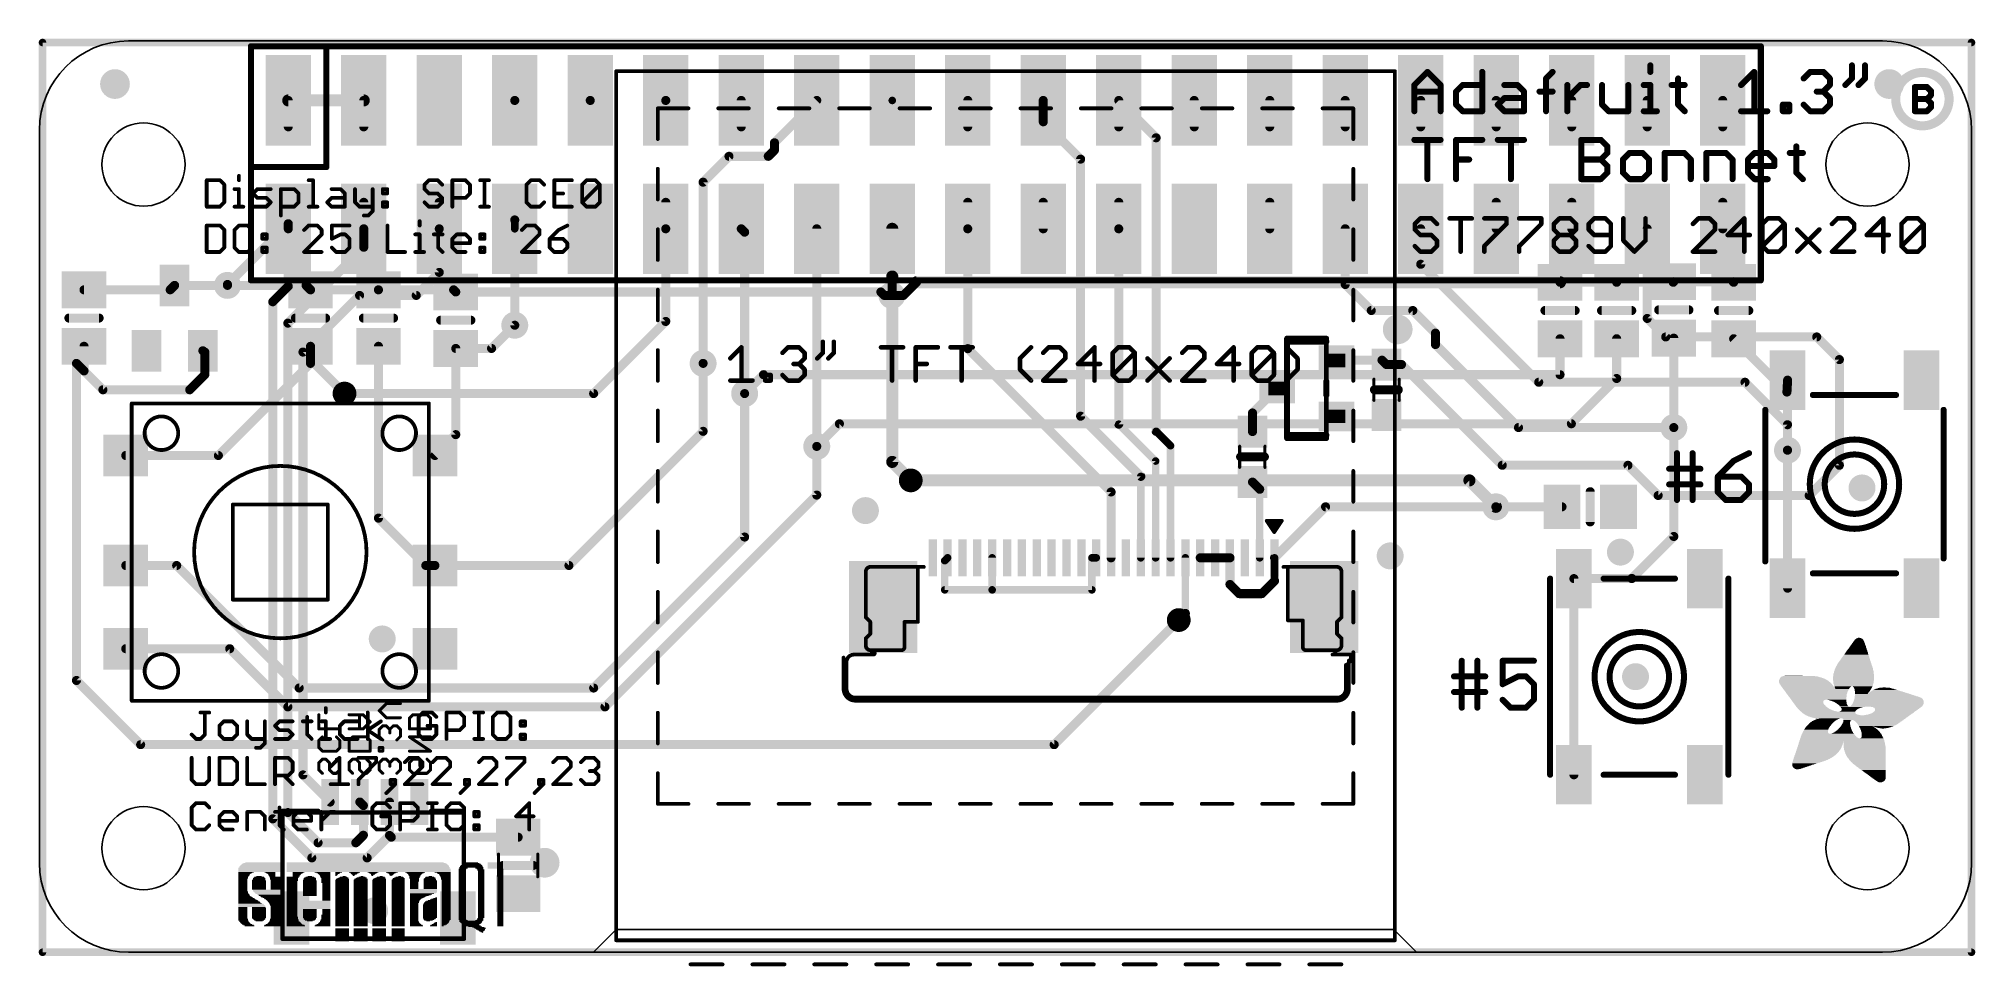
# Model space of a CAD drawing. Extents: x 0 to 65.2, y -0.5 to 30.7.
import ezdxf

# ---------------------------------------------------------------- set-up
doc = ezdxf.new("R2010")
doc.units = 0
for name, color, linetype in [('1', 12, 'CONTINUOUS'), ('16', 5, 'CONTINUOUS'), ('18', 110, 'CONTINUOUS'), ('20', 53, 'CONTINUOUS'), ('21', 40, 'CONTINUOUS'), ('22', 6, 'CONTINUOUS'), ('52', 253, 'CONTINUOUS')]:
    doc.layers.add(name, color=color, linetype=linetype)

# ---------------------------------------------------------------- blocks, each defined once
blk = doc.blocks.new('RECT')
blk.add_solid([(-0.5, -0.5), (0.5, -0.5), (-0.5, 0.5), (0.5, 0.5)])
blk = doc.blocks.new('PIE')
at = {"const_width": 0.5}
blk.add_lwpolyline([(0, -0.25, 1), (0, 0.25, 1), (0, -0.25)], format="xyb", dxfattribs=at)
blk = doc.blocks.new('ROUNDV')
at = {"const_width": 0.5}
blk.add_lwpolyline([(0, -0.25, 1), (0, 0.25, 1), (0, -0.25)], format="xyb", dxfattribs=at)

msp = doc.modelspace()

# ---------------------------------------------------------------- linework, layer by layer
at = {"layer": '1'}
for points, const_width in [([(65.024, 30.607), (0.127, 30.607)], 0.254), ([(0.127, 30.607), (0.127, 0)], 0.254), ([(65.024, 0), (65.024, 30.607)], 0.254), ([(1.524, 22.286), (4.422, 22.286)], 0.3048), ([(4.422, 22.286), (4.572, 22.436)], 0.3048), ([(6.35, 22.436), (4.572, 22.436)], 0.3048), ([(8.994, 22.436), (6.35, 22.436)], 0.3048), ([(9.144, 22.286), (8.994, 22.436)], 0.3048), ([(9.144, 22.286), (11.43, 22.286)], 0.3048), ([(11.43, 22.286), (13.958, 22.286)], 0.3048), ([(13.958, 22.286), (14.03, 22.214)], 0.3048), ([(28.332, 22.214), (14.03, 22.214)], 0.3048), ([(28.448, 22.098), (28.332, 22.214)], 0.3048), ([(28.702, 22.098), (28.448, 22.098)], 0.3048), ([(28.702, 22.098), (28.702, 22.098)], 0.3048), ([(29.088, 22.098), (28.702, 22.098)], 0.3048), ([(29.53, 22.54), (29.088, 22.098)], 0.3048), ([(29.53, 22.54), (51.181, 22.54)], 0.4064), ([(51.181, 22.54), (53.086, 22.54)], 0.3048), ([(53.086, 22.54), (54.989, 22.54)], 0.3048), ([(54.989, 22.54), (55.009, 22.56)], 0.3048), ([(55.009, 22.56), (57.003, 22.56)], 0.3048), ([(57.003, 22.56), (57.023, 22.54)], 0.3048), ([(15.234, 20.314), (16.0154, 21.0954)], 0.3048), ([(1.524, 20.386), (1.524, 19.558)], 0.3048), ([(5.565, 20.193), (5.522, 20.236)], 0.3048), ([(5.588, 20.193), (5.565, 20.193)], 0.3048), ([(5.588, 19.431), (5.588, 20.193)], 0.3048), ([(9.144, 19.812), (9.144, 20.386)], 0.3048), ([(9.144, 19.939), (9.144, 20.386)], 0.3048), ([(11.43, 20.386), (11.43, 14.605)], 0.3048), ([(14.03, 20.314), (14.03, 17.414)], 0.3048), ([(14.03, 20.314), (15.234, 20.314)], 0.3048), ([(51.181, 20.64), (51.181, 19.431)], 0.3048), ([(53.086, 20.64), (53.086, 19.304)], 0.3048), ([(55.009, 20.66), (55.009, 17.653)], 0.3048), ([(57.023, 20.64), (58.815, 18.848)], 0.3048), ([(1.524, 19.558), (1.27, 19.812)], 0.3048), ([(1.27, 19.812), (1.27, 9.144)], 0.3048), ([(1.524, 19.558), (2.159, 18.923)], 0.3048), ([(5.08, 18.923), (5.588, 19.431)], 0.3048), ([(6.044, 16.712), (9.144, 19.812)], 0.3048), ([(10.287, 18.796), (9.144, 19.939)], 0.3048), ([(22.352, 17.526), (22.352, 19.812)], 0.3048), ([(24.384, 19.431), (23.749, 18.796)], 0.3048), ([(51.181, 19.431), (24.384, 19.431)], 0.3048), ([(2.159, 18.923), (5.08, 18.923)], 0.3048), ([(23.749, 13.97), (23.749, 18.796)], 0.3048), ([(53.086, 19.304), (51.562, 17.78)], 0.3048), ([(58.815, 18.848), (58.837, 19.248)], 0.3048), ([(58.837, 19.248), (58.837, 16.8914)], 0.3048), ([(17.838, 13.012), (22.352, 17.526)], 0.3048), ([(26.9374, 17.78), (26.1754, 17.018)], 0.3048), ([(51.562, 17.78), (26.9374, 17.78)], 0.3048), ([(55.009, 17.653), (55.009, 13.988)], 0.3048), ([(14.03, 17.414), (13.328, 16.712)], 0.3048), ([(26.1754, 15.3804), (26.1754, 17.018)], 0.3048), ([(58.837, 16.8914), (58.833, 16.891)], 0.3048), ([(58.837, 16.8908), (58.833, 16.891)], 0.3048), ([(58.837, 16.8908), (58.837, 12.248)], 0.3048), ([(2.928, 16.712), (6.044, 16.712)], 0.3048), ([(29.337, 15.875), (48.133, 15.875)], 0.4064), ([(48.133, 15.875), (49.022, 14.986)], 0.4064), ([(19.05, 8.255), (26.1754, 15.3804)], 0.3048), ([(49.022, 14.986), (51.247, 14.986)], 0.3048), ([(11.43, 14.605), (13.023, 13.012)], 0.3048), ([(18.669, 8.89), (23.749, 13.97)], 0.3048), ([(55.009, 13.988), (53.5972, 12.5762)], 0.3048), ([(2.928, 13.012), (4.641, 13.012)], 0.3048), ([(4.641, 13.012), (8.763, 8.89)], 0.3048), ([(13.023, 13.012), (13.328, 13.012)], 0.3048), ([(13.328, 13.012), (17.838, 13.012)], 0.3048), ([(53.5965, 12.571), (51.648, 12.571)], 0.3048), ([(51.648, 5.971), (51.648, 12.571)], 0.3048), ([(53.5972, 12.5762), (53.5965, 12.571)], 0.3048), ([(34.163, 6.985), (38.354, 11.176)], 0.3048), ([(2.928, 10.212), (6.425, 10.212)], 0.3048), ([(6.425, 10.212), (8.382, 8.255)], 0.3048), ([(1.27, 9.144), (3.429, 6.985)], 0.3048), ([(8.763, 8.89), (18.669, 8.89)], 0.3048), ([(8.382, 8.255), (19.05, 8.255)], 0.3048), ([(3.429, 6.985), (34.163, 6.985)], 0.3048), ([(0.127, 0), (65.024, 0)], 0.254)]:
    msp.add_lwpolyline(points, dxfattribs=dict(at, const_width=const_width))
for points, const_width in [([(0.127, 30.6705, 1), (0.127, 30.5435)], 0.127), ([(0.1905, 30.607, 1), (0.0635, 30.607)], 0.127), ([(65.0875, 30.607, 1), (64.9605, 30.607)], 0.127), ([(65.024, 30.5435, 1), (65.024, 30.6705)], 0.127), ([(1.524, 22.3622, 1), (1.524, 22.2098)], 0.1524), ([(4.3681, 22.3399, 1), (4.4759, 22.2321)], 0.1524), ([(4.422, 22.2098, 1), (4.422, 22.3622)], 0.1524), ([(4.572, 22.5122, 1), (4.572, 22.3598)], 0.1524), ([(4.6259, 22.3821, 1), (4.5181, 22.4899)], 0.1524), ([(6.35, 22.5122, 1), (6.35, 22.3598)], 0.1524), ([(6.35, 22.3598, 1), (6.35, 22.5122)], 0.1524), ([(9.0479, 22.4899, 1), (8.9401, 22.3821)], 0.1524), ([(8.994, 22.3598, 1), (8.994, 22.5122)], 0.1524), ([(9.144, 22.3622, 1), (9.144, 22.2098)], 0.1524), ([(9.0901, 22.2321, 1), (9.1979, 22.3399)], 0.1524), ([(11.43, 22.3622, 1), (11.43, 22.2098)], 0.1524), ([(11.43, 22.2098, 1), (11.43, 22.3622)], 0.1524), ([(14.0119, 22.3399, 1), (13.9041, 22.2321)], 0.1524), ([(14.03, 22.2902, 1), (14.03, 22.1378)], 0.1524), ([(13.958, 22.2098, 1), (13.958, 22.3622)], 0.1524), ([(13.9761, 22.1601, 1), (14.0839, 22.2679)], 0.1524), ([(28.3859, 22.2679, 1), (28.2781, 22.1601)], 0.1524), ([(28.332, 22.1378, 1), (28.332, 22.2902)], 0.1524), ([(28.448, 22.1742, 1), (28.448, 22.0218)], 0.1524), ([(28.3941, 22.0441, 1), (28.5019, 22.1519)], 0.1524), ([(28.702, 22.1742, 1), (28.702, 22.0218)], 0.1524), ([(28.6481, 22.1519, 1), (28.7559, 22.0441)], 0.1524), ([(28.7559, 22.0441, 1), (28.6481, 22.1519)], 0.1524), ([(28.702, 22.0218, 1), (28.702, 22.1742)], 0.1524), ([(29.0341, 22.1519, 1), (29.1419, 22.0441)], 0.1524), ([(29.088, 22.0218, 1), (29.088, 22.1742)], 0.1524), ([(29.53, 22.6416, 1), (29.53, 22.4384)], 0.2032), ([(29.5839, 22.4861, 1), (29.4761, 22.5939)], 0.1524), ([(51.181, 22.6162, 1), (51.181, 22.4638)], 0.1524), ([(51.181, 22.4384, 1), (51.181, 22.6416)], 0.2032), ([(53.086, 22.6162, 1), (53.086, 22.4638)], 0.1524), ([(53.086, 22.4638, 1), (53.086, 22.6162)], 0.1524), ([(54.9351, 22.5939, 1), (55.0429, 22.4861)], 0.1524), ([(55.009, 22.6362, 1), (55.009, 22.4838)], 0.1524), ([(55.0629, 22.5061, 1), (54.9551, 22.6139)], 0.1524), ([(54.989, 22.4638, 1), (54.989, 22.6162)], 0.1524), ([(57.0569, 22.6139, 1), (56.9491, 22.5061)], 0.1524), ([(56.9691, 22.4861, 1), (57.0769, 22.5939)], 0.1524), ([(57.003, 22.4838, 1), (57.003, 22.6362)], 0.1524), ([(16.0693, 21.0415, 1), (15.9615, 21.1493)], 0.1524), ([(1.6002, 20.386, 1), (1.4478, 20.386)], 0.1524), ([(5.5759, 20.2899, 1), (5.4681, 20.1821)], 0.1524), ([(5.565, 20.2692, 1), (5.565, 20.1168)], 0.1524), ([(5.5111, 20.1391, 1), (5.6189, 20.2469)], 0.1524), ([(5.6642, 20.193, 1), (5.5118, 20.193)], 0.1524), ([(5.588, 20.1168, 1), (5.588, 20.2692)], 0.1524), ([(9.2202, 20.386, 1), (9.0678, 20.386)], 0.1524), ([(9.2202, 20.386, 1), (9.0678, 20.386)], 0.1524), ([(11.5062, 20.386, 1), (11.3538, 20.386)], 0.1524), ([(14.1062, 20.314, 1), (13.9538, 20.314)], 0.1524), ([(14.03, 20.3902, 1), (14.03, 20.2378)], 0.1524), ([(15.1801, 20.3679, 1), (15.2879, 20.2601)], 0.1524), ([(15.234, 20.2378, 1), (15.234, 20.3902)], 0.1524), ([(51.2572, 20.64, 1), (51.1048, 20.64)], 0.1524), ([(53.1622, 20.64, 1), (53.0098, 20.64)], 0.1524), ([(55.0852, 20.66, 1), (54.9328, 20.66)], 0.1524), ([(57.0769, 20.6939, 1), (56.9691, 20.5861)], 0.1524), ([(1.3239, 19.8659, 1), (1.2161, 19.7581)], 0.1524), ([(1.3462, 19.812, 1), (1.1938, 19.812)], 0.1524), ([(1.5779, 19.6119, 1), (1.4701, 19.5041)], 0.1524), ([(1.4478, 19.558, 1), (1.6002, 19.558)], 0.1524), ([(1.4701, 19.5041, 1), (1.5779, 19.6119)], 0.1524), ([(5.6419, 19.3771, 1), (5.5341, 19.4849)], 0.1524), ([(9.1979, 19.9929, 1), (9.0901, 19.8851)], 0.1524), ([(9.0678, 19.939, 1), (9.2202, 19.939)], 0.1524), ([(9.0678, 19.812, 1), (9.2202, 19.812)], 0.1524), ([(9.1979, 19.7581, 1), (9.0901, 19.8659)], 0.1524), ([(22.4282, 19.812, 1), (22.2758, 19.812)], 0.1524), ([(24.384, 19.5072, 1), (24.384, 19.3548)], 0.1524), ([(24.4379, 19.3771, 1), (24.3301, 19.4849)], 0.1524), ([(51.181, 19.3548, 1), (51.181, 19.5072)], 0.1524), ([(2.159, 18.9992, 1), (2.159, 18.8468)], 0.1524), ([(2.1051, 18.8691, 1), (2.2129, 18.9769)], 0.1524), ([(5.0261, 18.9769, 1), (5.1339, 18.8691)], 0.1524), ([(5.08, 18.8468, 1), (5.08, 18.9992)], 0.1524), ([(5.5118, 19.431, 1), (5.6642, 19.431)], 0.1524), ([(10.2331, 18.7421, 1), (10.3409, 18.8499)], 0.1524), ([(23.8252, 18.796, 1), (23.6728, 18.796)], 0.1524), ([(23.6951, 18.8499, 1), (23.8029, 18.7421)], 0.1524), ([(51.1048, 19.431, 1), (51.2572, 19.431)], 0.1524), ([(53.0098, 19.304, 1), (53.1622, 19.304)], 0.1524), ([(53.1399, 19.2501, 1), (53.0321, 19.3579)], 0.1524), ([(58.7389, 18.8522, 1), (58.8911, 18.8438)], 0.1524), ([(58.9132, 19.248, 1), (58.7608, 19.248)], 0.1524), ([(58.9131, 19.2438, 1), (58.7609, 19.2522)], 0.1524), ([(58.7611, 18.7941, 1), (58.8689, 18.9019)], 0.1524), ([(22.2758, 17.526, 1), (22.4282, 17.526)], 0.1524), ([(22.4059, 17.4721, 1), (22.2981, 17.5799)], 0.1524), ([(26.9374, 17.8562, 1), (26.9374, 17.7038)], 0.1524), ([(26.9913, 17.7261, 1), (26.8835, 17.8339)], 0.1524), ([(51.5081, 17.8339, 1), (51.6159, 17.7261)], 0.1524), ([(51.562, 17.7038, 1), (51.562, 17.8562)], 0.1524), ([(55.0852, 17.653, 1), (54.9328, 17.653)], 0.1524), ([(54.9328, 17.653, 1), (55.0852, 17.653)], 0.1524), ([(13.9538, 17.414, 1), (14.1062, 17.414)], 0.1524), ([(14.0839, 17.3601, 1), (13.9761, 17.4679)], 0.1524), ([(26.2516, 17.018, 1), (26.0992, 17.018)], 0.1524), ([(26.1215, 17.0719, 1), (26.2293, 16.9641)], 0.1524), ([(58.8375, 16.9671, 1), (58.8285, 16.8149)], 0.1524), ([(58.8261, 16.9669, 1), (58.8399, 16.8151)], 0.1524), ([(58.9132, 16.8908, 1), (58.7608, 16.8908)], 0.1524), ([(58.7608, 16.8914, 1), (58.9132, 16.8914)], 0.1524), ([(58.8439, 16.8155, 1), (58.8301, 16.9672)], 0.1524), ([(58.8325, 16.8147, 1), (58.8415, 16.9668)], 0.1524), ([(2.928, 16.7882, 1), (2.928, 16.6358)], 0.1524), ([(5.9901, 16.7659, 1), (6.0979, 16.6581)], 0.1524), ([(6.044, 16.6358, 1), (6.044, 16.7882)], 0.1524), ([(13.2741, 16.7659, 1), (13.3819, 16.6581)], 0.1524), ([(29.337, 15.9766, 1), (29.337, 15.7734)], 0.2032), ([(48.2048, 15.9468, 1), (48.0612, 15.8032)], 0.2032), ([(48.133, 15.7734, 1), (48.133, 15.9766)], 0.2032), ([(26.0992, 15.3804, 1), (26.2516, 15.3804)], 0.1524), ([(26.2293, 15.3265, 1), (26.1215, 15.4343)], 0.1524), ([(48.9502, 14.9142, 1), (49.0938, 15.0578)], 0.2032), ([(49.022, 15.0622, 1), (49.022, 14.9098)], 0.1524), ([(51.247, 14.9098, 1), (51.247, 15.0622)], 0.1524), ([(11.4839, 14.6589, 1), (11.3761, 14.5511)], 0.1524), ([(11.3538, 14.605, 1), (11.5062, 14.605)], 0.1524), ([(23.6728, 13.97, 1), (23.8252, 13.97)], 0.1524), ([(23.8029, 13.9161, 1), (23.6951, 14.0239)], 0.1524), ([(54.9328, 13.988, 1), (55.0852, 13.988)], 0.1524), ([(55.0629, 13.9341, 1), (54.9551, 14.0419)], 0.1524), ([(2.928, 13.0882, 1), (2.928, 12.9358)], 0.1524), ([(4.6949, 13.0659, 1), (4.5871, 12.9581)], 0.1524), ([(4.641, 12.9358, 1), (4.641, 13.0882)], 0.1524), ([(13.023, 13.0882, 1), (13.023, 12.9358)], 0.1524), ([(12.9691, 12.9581, 1), (13.0769, 13.0659)], 0.1524), ([(13.328, 13.0882, 1), (13.328, 12.9358)], 0.1524), ([(13.328, 12.9358, 1), (13.328, 13.0882)], 0.1524), ([(17.7841, 13.0659, 1), (17.8919, 12.9581)], 0.1524), ([(17.838, 12.9358, 1), (17.838, 13.0882)], 0.1524), ([(51.648, 12.6472, 1), (51.648, 12.4948)], 0.1524), ([(51.7242, 12.571, 1), (51.5718, 12.571)], 0.1524), ([(53.5211, 12.582, 1), (53.6719, 12.56)], 0.1524), ([(53.5434, 12.6301, 1), (53.6511, 12.5224)], 0.1524), ([(53.6726, 12.5652, 1), (53.5219, 12.5873)], 0.1524), ([(53.5965, 12.4948, 1), (53.5965, 12.6472)], 0.1524), ([(58.7608, 12.248, 1), (58.9132, 12.248)], 0.1524), ([(38.4079, 11.1221, 1), (38.3001, 11.2299)], 0.1524), ([(2.928, 10.2882, 1), (2.928, 10.1358)], 0.1524), ([(6.4789, 10.2659, 1), (6.3711, 10.1581)], 0.1524), ([(6.425, 10.1358, 1), (6.425, 10.2882)], 0.1524), ([(1.3239, 9.1979, 1), (1.2161, 9.0901)], 0.1524), ([(1.1938, 9.144, 1), (1.3462, 9.144)], 0.1524), ([(8.763, 8.9662, 1), (8.763, 8.8138)], 0.1524), ([(8.7091, 8.8361, 1), (8.8169, 8.9439)], 0.1524), ([(18.6151, 8.9439, 1), (18.7229, 8.8361)], 0.1524), ([(18.669, 8.8138, 1), (18.669, 8.9662)], 0.1524), ([(8.382, 8.3312, 1), (8.382, 8.1788)], 0.1524), ([(8.3281, 8.2011, 1), (8.4359, 8.3089)], 0.1524), ([(18.9961, 8.3089, 1), (19.1039, 8.2011)], 0.1524), ([(19.05, 8.1788, 1), (19.05, 8.3312)], 0.1524), ([(3.429, 7.0612, 1), (3.429, 6.9088)], 0.1524), ([(3.3751, 6.9311, 1), (3.4829, 7.0389)], 0.1524), ([(34.1091, 7.0389, 1), (34.2169, 6.9311)], 0.1524), ([(34.163, 6.9088, 1), (34.163, 7.0612)], 0.1524), ([(51.5718, 5.971, 1), (51.7242, 5.971)], 0.1524), ([(0.127, 0.0635, 1), (0.127, -0.0635)], 0.127), ([(0.0635, 0, 1), (0.1905, 0)], 0.127), ([(64.9605, 0, 1), (65.0875, 0)], 0.127), ([(65.024, -0.0635, 1), (65.024, 0.0635)], 0.127)]:
    msp.add_lwpolyline(points, format="xyb", dxfattribs=dict(at, const_width=const_width))
at = {"layer": '16'}
for points, const_width in [([(65.024, 30.607), (0.127, 30.607)], 0.254), ([(0.127, 30.607), (0.127, 0)], 0.254), ([(65.024, 0), (65.024, 30.607)], 0.254), ([(8.395, 28.6574), (10.935, 28.6574)], 0.4064), ([(8.395, 28.6574), (8.395, 27.7704)], 0.3048), ([(8.395, 27.7704), (8.395, 28.6574)], 0.3048), ([(10.935, 28.6574), (10.935, 27.7704)], 0.3048), ([(10.935, 27.7704), (10.935, 28.6574)], 0.3048), ([(16.0154, 28.657), (16.015, 28.6574)], 0.3048), ([(16.015, 28.6574), (16.0154, 28.657)], 0.2032), ([(18.5554, 28.657), (18.555, 28.6574)], 0.3048), ([(18.555, 28.6574), (18.5554, 28.657)], 0.2032), ([(21.0954, 28.657), (21.095, 28.6574)], 0.3048), ([(21.095, 28.6574), (21.0954, 28.657)], 0.2032), ([(23.635, 27.7704), (23.635, 28.6574)], 0.3048), ([(24.7526, 27.235), (26.175, 28.6574)], 0.3048), ([(28.715, 28.6574), (28.7154, 28.6574)], 0.254), ([(28.7154, 28.6574), (28.715, 28.6574)], 0.254), ([(31.255, 27.7704), (31.255, 28.6574)], 0.3048), ([(33.7954, 27.94), (33.795, 28.6574)], 0.3048), ([(33.7954, 28.657), (33.7954, 27.94)], 0.3048), ([(33.795, 28.6574), (33.7954, 28.657)], 0.2032), ([(36.335, 27.7704), (36.335, 28.6574)], 0.3048), ([(36.335, 28.6574), (37.592, 27.4004)], 0.3048), ([(38.875, 28.6574), (38.875, 27.7704)], 0.3048), ([(38.875, 27.7704), (38.875, 28.6574)], 0.3048), ([(41.415, 28.6574), (41.415, 27.7704)], 0.3048), ([(41.415, 27.7704), (41.415, 28.6574)], 0.3048), ([(43.955, 27.7704), (43.955, 28.6574)], 0.3048), ([(46.495, 28.6574), (46.495, 27.7704)], 0.3048), ([(46.495, 27.7704), (46.495, 28.6574)], 0.3048), ([(49.035, 27.7704), (49.035, 28.6574)], 0.3048), ([(51.575, 28.6574), (51.575, 27.7704)], 0.3048), ([(51.575, 27.7704), (51.575, 28.6574)], 0.3048), ([(54.115, 28.6574), (54.115, 27.7704)], 0.3048), ([(54.115, 27.7704), (54.115, 28.6574)], 0.3048), ([(56.655, 28.6574), (56.655, 27.7704)], 0.3048), ([(56.655, 27.7704), (56.655, 28.6574)], 0.3048), ([(35.052, 26.6834), (33.7954, 27.94)], 0.3048), ([(24.7526, 26.9861), (24.7526, 27.235)], 0.3048), ([(37.592, 27.4004), (37.592, 17.526)], 0.3048), ([(22.352, 25.908), (23.2218, 26.7778)], 0.3048), ([(23.2218, 26.7778), (24.5443, 26.7778)], 0.3048), ([(24.5443, 26.7778), (24.7526, 26.9861)], 0.3048), ([(35.052, 18.034), (35.052, 26.6834)], 0.3048), ([(22.352, 19.812), (22.352, 25.908)], 0.3048), ([(10.935, 24.3394), (10.935, 25.2296)], 0.3048), ([(10.935, 25.2296), (10.935, 24.3394)], 0.3048), ([(13.475, 24.3394), (13.475, 25.2296)], 0.3048), ([(13.475, 25.2296), (13.475, 24.3394)], 0.3048), ([(16.0154, 24.6376), (16.015, 24.638)], 0.3048), ([(16.0154, 21.0954), (16.0154, 24.6376)], 0.3048), ([(16.015, 24.638), (16.015, 24.3394)], 0.254), ([(21.095, 24.3394), (21.095, 25.2296)], 0.3048), ([(21.095, 25.2296), (21.095, 24.3394)], 0.3048), ([(31.255, 25.2296), (31.255, 24.3394)], 0.3048), ([(33.795, 24.3394), (33.795, 25.2296)], 0.3048), ([(33.795, 25.2296), (33.795, 24.3394)], 0.3048), ([(36.335, 25.2296), (36.335, 24.3394)], 0.3048), ([(41.415, 24.3394), (41.415, 25.2296)], 0.3048), ([(41.415, 25.2296), (41.415, 24.3394)], 0.3048), ([(49.035, 24.3394), (49.035, 25.2296)], 0.3048), ([(49.035, 25.2296), (49.035, 24.3394)], 0.3048), ([(51.575, 24.3394), (51.575, 25.2296)], 0.3048), ([(51.575, 25.2296), (51.575, 24.3394)], 0.3048), ([(56.655, 25.2296), (56.655, 24.3394)], 0.3048), ([(6.35, 22.466), (8.395, 24.511)], 0.3048), ([(8.395, 24.3394), (8.395, 24.511)], 0.3048), ([(8.395, 22.4048), (8.395, 24.3394)], 0.3048), ([(10.935, 23.7184), (10.935, 24.3394)], 0.3048), ([(13.475, 22.873), (13.475, 24.3394)], 0.3048), ([(21.095, 24.3394), (21.095, 21.222)], 0.3048), ([(23.749, 24.2254), (23.635, 24.3394)], 0.3048), ([(23.749, 18.796), (23.749, 24.2254)], 0.3048), ([(26.175, 17.0184), (26.175, 24.3394)], 0.3048), ([(28.715, 24.3394), (28.715, 22.733)], 0.4064), ([(31.255, 20.307), (31.255, 24.3394)], 0.3048), ([(36.3354, 17.7666), (36.335, 24.3394)], 0.3048), ([(43.955, 22.466), (43.955, 24.3394)], 0.3048), ([(46.495, 24.3394), (46.495, 23.1464)], 0.3048), ([(54.115, 21.323), (54.115, 24.3394)], 0.3048), ([(10.935, 23.7184), (8.382, 21.1654)], 0.3048), ([(12.7, 22.098), (13.475, 22.873)], 0.3048), ([(28.715, 22.733), (28.715, 16.497)], 0.4064), ([(28.715, 22.733), (28.715, 22.111)], 0.3048), ([(50.4644, 19.177), (46.495, 23.1464)], 0.3048), ([(6.35, 22.436), (6.35, 22.466)], 0.3048), ([(8.395, 22.4048), (7.874, 21.8839)], 0.3048), ([(10.795, 22.098), (8.89, 20.193)], 0.3048), ([(10.795, 22.098), (12.7, 22.098)], 0.3048), ([(28.715, 22.111), (28.702, 22.098)], 0.3048), ([(44.831, 21.59), (43.955, 22.466)], 0.3048), ([(7.874, 21.8839), (7.874, 4.4886)], 0.3048), ([(46.228, 21.59), (44.831, 21.59)], 0.3048), ([(46.99, 20.828), (46.228, 21.59)], 0.3048), ([(8.382, 21.1654), (8.382, 4.699)], 0.3048), ([(21.095, 21.222), (18.669, 18.796)], 0.3048), ([(46.99, 20.447), (46.99, 20.828)], 0.3048), ([(54.737, 20.701), (54.115, 21.323)], 0.3048), ([(59.817, 20.701), (54.737, 20.701)], 0.3048), ([(60.579, 19.939), (59.817, 20.701)], 0.3048), ([(8.89, 20.193), (8.89, 5.967)], 0.3048), ([(36.077, 15.485), (31.255, 20.307)], 0.3048), ([(49.784, 17.653), (46.99, 20.447)], 0.3048), ([(43.66, 19.92), (45.192, 19.92)], 0.3048), ([(45.192, 19.92), (45.339, 19.773)], 0.3048), ([(45.339, 19.773), (45.847, 19.773)], 0.3048), ([(49.237, 16.383), (45.847, 19.773)], 0.3048), ([(60.579, 16.383), (60.579, 19.939)], 0.3048), ([(18.669, 18.796), (10.287, 18.796)], 0.3048), ([(41.66, 18.97), (40.835, 18.145)], 0.3048), ([(50.4644, 19.177), (57.404, 19.177)], 0.3048), ([(57.404, 19.177), (58.833, 17.748)], 0.3048), ([(40.835, 18.145), (40.835, 17.518)], 0.3048), ([(37.077, 16.009), (35.052, 18.034)], 0.3048), ([(37.577, 16.525), (36.3354, 17.7666)], 0.254), ([(38.077, 17.041), (37.592, 17.526)], 0.254), ([(55.009, 17.653), (49.784, 17.653)], 0.3048), ([(58.833, 17.748), (58.833, 16.891)], 0.3048), ([(26.1754, 17.018), (26.175, 17.0184)], 0.3048), ([(38.077, 17.041), (38.077, 13.27)], 0.254), ([(28.715, 16.497), (29.337, 15.875)], 0.4064), ([(37.577, 13.27), (37.577, 16.525)], 0.254), ([(49.237, 16.383), (53.467, 16.383)], 0.3048), ([(53.467, 16.383), (54.483, 15.367)], 0.3048), ([(59.563, 15.367), (60.579, 16.383)], 0.3048), ([(36.077, 13.27), (36.077, 15.485)], 0.3048), ([(37.077, 13.27), (37.077, 16.009)], 0.254), ([(41.077, 15.576), (40.835, 15.818)], 0.3048), ([(41.077, 13.27), (41.077, 15.576)], 0.254), ([(41.577, 13.27), (43.293, 14.986)], 0.3048), ([(43.293, 14.986), (49.022, 14.986)], 0.3048), ([(54.483, 15.367), (59.563, 15.367)], 0.3048), ([(30.577, 13.27), (30.48, 13.173)], 0.254), ([(30.48, 13.173), (30.48, 12.192)], 0.254), ([(32.077, 13.27), (32.077, 12.192)], 0.254), ([(35.577, 13.27), (35.433, 13.27)], 0.254), ([(35.433, 13.27), (35.433, 12.192)], 0.254), ([(38.577, 13.27), (38.577, 11.399)], 0.254), ([(39.077, 13.27), (39.577, 13.27)], 0.3048), ([(40.077, 13.27), (39.577, 13.27)], 0.3048), ([(40.077, 12.374), (40.077, 13.27)], 0.3048), ([(41.577, 13.27), (41.577, 12.494)], 0.254), ([(40.386, 12.065), (40.077, 12.374)], 0.3048), ([(41.577, 12.494), (41.148, 12.065)], 0.3048), ([(32.077, 12.192), (30.48, 12.192)], 0.254), ([(35.433, 12.192), (32.077, 12.192)], 0.254), ([(41.148, 12.065), (40.386, 12.065)], 0.3048), ([(38.577, 11.399), (38.354, 11.176)], 0.3048), ([(8.89, 5.967), (9.803, 5.054)], 0.3048), ([(7.874, 4.4886), (9.1876, 3.175)], 0.3048), ([(8.382, 4.699), (9.398, 3.683)], 0.3048), ([(10.922, 4.935), (10.803, 5.054)], 0.3048), ([(10.922, 3.937), (10.922, 4.935)], 0.3048), ([(11.803, 5.054), (11.803, 3.929)], 0.3048), ([(10.668, 3.683), (10.922, 3.937)], 0.3048), ([(11.049, 3.175), (11.803, 3.929)], 0.3048), ([(11.803, 3.929), (11.861, 3.871)], 0.3048), ([(11.861, 3.871), (16.129, 3.871)], 0.3048), ([(9.1876, 3.175), (11.049, 3.175)], 0.3048), ([(9.398, 3.683), (10.668, 3.683)], 0.3048), ([(0.127, 0), (65.024, 0)], 0.254)]:
    msp.add_lwpolyline(points, dxfattribs=dict(at, const_width=const_width))
for points, const_width in [([(0.127, 30.6705, 1), (0.127, 30.5435)], 0.127), ([(0.1905, 30.607, 1), (0.0635, 30.607)], 0.127), ([(65.0875, 30.607, 1), (64.9605, 30.607)], 0.127), ([(65.024, 30.5435, 1), (65.024, 30.6705)], 0.127), ([(8.395, 28.759, 1), (8.395, 28.5558)], 0.2032), ([(8.4712, 28.6574, 1), (8.3188, 28.6574)], 0.1524), ([(8.4712, 28.6574, 1), (8.3188, 28.6574)], 0.1524), ([(11.0112, 28.6574, 1), (10.8588, 28.6574)], 0.1524), ([(11.0112, 28.6574, 1), (10.8588, 28.6574)], 0.1524), ([(10.935, 28.5558, 1), (10.935, 28.759)], 0.2032), ([(16.0689, 28.7113, 1), (15.9611, 28.6035)], 0.1524), ([(15.9615, 28.6031, 1), (16.0693, 28.7109)], 0.1524), ([(16.0509, 28.6933, 1), (15.9791, 28.6215)], 0.1016), ([(15.9795, 28.6211, 1), (16.0513, 28.6929)], 0.1016), ([(18.6089, 28.7113, 1), (18.5011, 28.6035)], 0.1524), ([(18.5015, 28.6031, 1), (18.6093, 28.7109)], 0.1524), ([(18.5909, 28.6933, 1), (18.5191, 28.6215)], 0.1016), ([(18.5195, 28.6211, 1), (18.5913, 28.6929)], 0.1016), ([(21.1489, 28.7113, 1), (21.0411, 28.6035)], 0.1524), ([(21.0415, 28.6031, 1), (21.1493, 28.7109)], 0.1524), ([(21.1309, 28.6933, 1), (21.0591, 28.6215)], 0.1016), ([(21.0595, 28.6211, 1), (21.1313, 28.6929)], 0.1016), ([(23.7112, 28.6574, 1), (23.5588, 28.6574)], 0.1524), ([(26.2289, 28.6035, 1), (26.1211, 28.7113)], 0.1524), ([(28.715, 28.7209, 1), (28.715, 28.5939)], 0.127), ([(28.715, 28.7209, 1), (28.715, 28.5939)], 0.127), ([(28.7154, 28.5939, 1), (28.7154, 28.7209)], 0.127), ([(28.7154, 28.5939, 1), (28.7154, 28.7209)], 0.127), ([(31.3312, 28.6574, 1), (31.1788, 28.6574)], 0.1524), ([(33.8712, 28.6574, 1), (33.7188, 28.6574)], 0.1524), ([(33.8716, 28.657, 1), (33.7192, 28.657)], 0.1524), ([(33.8309, 28.6933, 1), (33.7591, 28.6215)], 0.1016), ([(33.7595, 28.6211, 1), (33.8313, 28.6929)], 0.1016), ([(36.4112, 28.6574, 1), (36.2588, 28.6574)], 0.1524), ([(36.3889, 28.7113, 1), (36.2811, 28.6035)], 0.1524), ([(38.9512, 28.6574, 1), (38.7988, 28.6574)], 0.1524), ([(38.9512, 28.6574, 1), (38.7988, 28.6574)], 0.1524), ([(41.4912, 28.6574, 1), (41.3388, 28.6574)], 0.1524), ([(41.4912, 28.6574, 1), (41.3388, 28.6574)], 0.1524), ([(44.0312, 28.6574, 1), (43.8788, 28.6574)], 0.1524), ([(46.5712, 28.6574, 1), (46.4188, 28.6574)], 0.1524), ([(46.5712, 28.6574, 1), (46.4188, 28.6574)], 0.1524), ([(49.1112, 28.6574, 1), (48.9588, 28.6574)], 0.1524), ([(51.6512, 28.6574, 1), (51.4988, 28.6574)], 0.1524), ([(51.6512, 28.6574, 1), (51.4988, 28.6574)], 0.1524), ([(54.1912, 28.6574, 1), (54.0388, 28.6574)], 0.1524), ([(54.1912, 28.6574, 1), (54.0388, 28.6574)], 0.1524), ([(56.7312, 28.6574, 1), (56.5788, 28.6574)], 0.1524), ([(56.7312, 28.6574, 1), (56.5788, 28.6574)], 0.1524), ([(33.8493, 27.9939, 1), (33.7415, 27.8861)], 0.1524), ([(33.7192, 27.94, 1), (33.8716, 27.94)], 0.1524), ([(33.7192, 27.94, 1), (33.8716, 27.94)], 0.1524), ([(8.3188, 27.7704, 1), (8.4712, 27.7704)], 0.1524), ([(8.3188, 27.7704, 1), (8.4712, 27.7704)], 0.1524), ([(10.8588, 27.7704, 1), (11.0112, 27.7704)], 0.1524), ([(10.8588, 27.7704, 1), (11.0112, 27.7704)], 0.1524), ([(23.5588, 27.7704, 1), (23.7112, 27.7704)], 0.1524), ([(24.8288, 27.235, 1), (24.6764, 27.235)], 0.1524), ([(24.6987, 27.2889, 1), (24.8065, 27.1811)], 0.1524), ([(31.1788, 27.7704, 1), (31.3312, 27.7704)], 0.1524), ([(36.2588, 27.7704, 1), (36.4112, 27.7704)], 0.1524), ([(37.6682, 27.4004, 1), (37.5158, 27.4004)], 0.1524), ([(37.5381, 27.3465, 1), (37.6459, 27.4543)], 0.1524), ([(38.7988, 27.7704, 1), (38.9512, 27.7704)], 0.1524), ([(38.7988, 27.7704, 1), (38.9512, 27.7704)], 0.1524), ([(41.3388, 27.7704, 1), (41.4912, 27.7704)], 0.1524), ([(41.3388, 27.7704, 1), (41.4912, 27.7704)], 0.1524), ([(43.8788, 27.7704, 1), (44.0312, 27.7704)], 0.1524), ([(46.4188, 27.7704, 1), (46.5712, 27.7704)], 0.1524), ([(46.4188, 27.7704, 1), (46.5712, 27.7704)], 0.1524), ([(48.9588, 27.7704, 1), (49.1112, 27.7704)], 0.1524), ([(51.4988, 27.7704, 1), (51.6512, 27.7704)], 0.1524), ([(51.4988, 27.7704, 1), (51.6512, 27.7704)], 0.1524), ([(54.0388, 27.7704, 1), (54.1912, 27.7704)], 0.1524), ([(54.0388, 27.7704, 1), (54.1912, 27.7704)], 0.1524), ([(56.5788, 27.7704, 1), (56.7312, 27.7704)], 0.1524), ([(56.5788, 27.7704, 1), (56.7312, 27.7704)], 0.1524), ([(23.2218, 26.854, 1), (23.2218, 26.7016)], 0.1524), ([(23.2757, 26.7239, 1), (23.1679, 26.8317)], 0.1524), ([(24.4904, 26.8317, 1), (24.5982, 26.7239)], 0.1524), ([(24.5443, 26.7016, 1), (24.5443, 26.854)], 0.1524), ([(24.6764, 26.9861, 1), (24.8288, 26.9861)], 0.1524), ([(24.8065, 26.9322, 1), (24.6987, 27.04)], 0.1524), ([(35.1282, 26.6834, 1), (34.9758, 26.6834)], 0.1524), ([(34.9981, 26.6295, 1), (35.1059, 26.7373)], 0.1524), ([(22.4282, 25.908, 1), (22.2758, 25.908)], 0.1524), ([(22.2981, 25.9619, 1), (22.4059, 25.8541)], 0.1524), ([(11.0112, 25.2296, 1), (10.8588, 25.2296)], 0.1524), ([(11.0112, 25.2296, 1), (10.8588, 25.2296)], 0.1524), ([(13.5512, 25.2296, 1), (13.3988, 25.2296)], 0.1524), ([(13.5512, 25.2296, 1), (13.3988, 25.2296)], 0.1524), ([(16.0689, 24.6919, 1), (15.9611, 24.5841)], 0.1524), ([(16.0916, 24.6376, 1), (15.9392, 24.6376)], 0.1524), ([(15.9615, 24.5837, 1), (16.0693, 24.6915)], 0.1524), ([(16.0785, 24.638, 1), (15.9515, 24.638)], 0.127), ([(21.1712, 25.2296, 1), (21.0188, 25.2296)], 0.1524), ([(21.1712, 25.2296, 1), (21.0188, 25.2296)], 0.1524), ([(31.3312, 25.2296, 1), (31.1788, 25.2296)], 0.1524), ([(33.8712, 25.2296, 1), (33.7188, 25.2296)], 0.1524), ([(33.8712, 25.2296, 1), (33.7188, 25.2296)], 0.1524), ([(36.4112, 25.2296, 1), (36.2588, 25.2296)], 0.1524), ([(41.4912, 25.2296, 1), (41.3388, 25.2296)], 0.1524), ([(41.4912, 25.2296, 1), (41.3388, 25.2296)], 0.1524), ([(49.1112, 25.2296, 1), (48.9588, 25.2296)], 0.1524), ([(49.1112, 25.2296, 1), (48.9588, 25.2296)], 0.1524), ([(51.6512, 25.2296, 1), (51.4988, 25.2296)], 0.1524), ([(51.6512, 25.2296, 1), (51.4988, 25.2296)], 0.1524), ([(56.7312, 25.2296, 1), (56.5788, 25.2296)], 0.1524), ([(8.4712, 24.511, 1), (8.3188, 24.511)], 0.1524), ([(8.4712, 24.3394, 1), (8.3188, 24.3394)], 0.1524), ([(8.3188, 24.3394, 1), (8.4712, 24.3394)], 0.1524), ([(8.4489, 24.4571, 1), (8.3411, 24.5649)], 0.1524), ([(11.0112, 24.3394, 1), (10.8588, 24.3394)], 0.1524), ([(10.8588, 24.3394, 1), (11.0112, 24.3394)], 0.1524), ([(10.8588, 24.3394, 1), (11.0112, 24.3394)], 0.1524), ([(13.5512, 24.3394, 1), (13.3988, 24.3394)], 0.1524), ([(13.3988, 24.3394, 1), (13.5512, 24.3394)], 0.1524), ([(13.3988, 24.3394, 1), (13.5512, 24.3394)], 0.1524), ([(15.9515, 24.3394, 1), (16.0785, 24.3394)], 0.127), ([(21.1712, 24.3394, 1), (21.0188, 24.3394)], 0.1524), ([(21.0188, 24.3394, 1), (21.1712, 24.3394)], 0.1524), ([(21.0188, 24.3394, 1), (21.1712, 24.3394)], 0.1524), ([(23.6889, 24.3933, 1), (23.5811, 24.2855)], 0.1524), ([(23.8252, 24.2254, 1), (23.6728, 24.2254)], 0.1524), ([(23.6951, 24.1715, 1), (23.8029, 24.2793)], 0.1524), ([(26.2512, 24.3394, 1), (26.0988, 24.3394)], 0.1524), ([(28.8166, 24.3394, 1), (28.6134, 24.3394)], 0.2032), ([(31.3312, 24.3394, 1), (31.1788, 24.3394)], 0.1524), ([(31.1788, 24.3394, 1), (31.3312, 24.3394)], 0.1524), ([(33.7188, 24.3394, 1), (33.8712, 24.3394)], 0.1524), ([(33.7188, 24.3394, 1), (33.8712, 24.3394)], 0.1524), ([(36.4112, 24.3394, 1), (36.2588, 24.3394)], 0.1524), ([(36.2588, 24.3394, 1), (36.4112, 24.3394)], 0.1524), ([(41.3388, 24.3394, 1), (41.4912, 24.3394)], 0.1524), ([(41.3388, 24.3394, 1), (41.4912, 24.3394)], 0.1524), ([(44.0312, 24.3394, 1), (43.8788, 24.3394)], 0.1524), ([(46.5712, 24.3394, 1), (46.4188, 24.3394)], 0.1524), ([(48.9588, 24.3394, 1), (49.1112, 24.3394)], 0.1524), ([(48.9588, 24.3394, 1), (49.1112, 24.3394)], 0.1524), ([(51.4988, 24.3394, 1), (51.6512, 24.3394)], 0.1524), ([(51.4988, 24.3394, 1), (51.6512, 24.3394)], 0.1524), ([(54.1912, 24.3394, 1), (54.0388, 24.3394)], 0.1524), ([(56.5788, 24.3394, 1), (56.7312, 24.3394)], 0.1524), ([(10.8588, 23.7184, 1), (11.0112, 23.7184)], 0.1524), ([(10.9889, 23.6645, 1), (10.8811, 23.7723)], 0.1524), ([(13.3988, 22.873, 1), (13.5512, 22.873)], 0.1524), ([(13.5289, 22.8191, 1), (13.4211, 22.9269)], 0.1524), ([(28.8166, 22.733, 1), (28.6134, 22.733)], 0.2032), ([(28.6134, 22.733, 1), (28.8166, 22.733)], 0.2032), ([(28.7912, 22.733, 1), (28.6388, 22.733)], 0.1524), ([(46.5489, 23.2002, 1), (46.4411, 23.0925)], 0.1524), ([(46.4188, 23.1464, 1), (46.5712, 23.1464)], 0.1524), ([(6.4262, 22.466, 1), (6.2738, 22.466)], 0.1524), ([(6.2961, 22.5199, 1), (6.4039, 22.4121)], 0.1524), ([(6.2738, 22.436, 1), (6.4262, 22.436)], 0.1524), ([(8.3188, 22.4048, 1), (8.4712, 22.4048)], 0.1524), ([(8.4489, 22.351, 1), (8.3411, 22.4587)], 0.1524), ([(10.795, 22.1742, 1), (10.795, 22.0218)], 0.1524), ([(10.8489, 22.0441, 1), (10.7411, 22.1519)], 0.1524), ([(12.6461, 22.1519, 1), (12.7539, 22.0441)], 0.1524), ([(12.7, 22.0218, 1), (12.7, 22.1742)], 0.1524), ([(28.6481, 22.1519, 1), (28.7559, 22.0441)], 0.1524), ([(28.6388, 22.111, 1), (28.7912, 22.111)], 0.1524), ([(28.7689, 22.0571, 1), (28.6611, 22.1649)], 0.1524), ([(44.0089, 22.5199, 1), (43.9011, 22.4121)], 0.1524), ([(43.8788, 22.466, 1), (44.0312, 22.466)], 0.1524), ([(7.9502, 21.8839, 1), (7.7978, 21.8839)], 0.1524), ([(7.8201, 21.9377, 1), (7.9279, 21.83)], 0.1524), ([(44.831, 21.6662, 1), (44.831, 21.5138)], 0.1524), ([(44.7771, 21.5361, 1), (44.8849, 21.6439)], 0.1524), ([(46.2819, 21.6439, 1), (46.1741, 21.5361)], 0.1524), ([(46.228, 21.5138, 1), (46.228, 21.6662)], 0.1524), ([(8.4582, 21.1654, 1), (8.3058, 21.1654)], 0.1524), ([(8.3281, 21.2193, 1), (8.4359, 21.1115)], 0.1524), ([(15.9392, 21.0954, 1), (16.0916, 21.0954)], 0.1524), ([(21.0188, 21.222, 1), (21.1712, 21.222)], 0.1524), ([(21.1489, 21.1681, 1), (21.0411, 21.2759)], 0.1524), ([(47.0662, 20.828, 1), (46.9138, 20.828)], 0.1524), ([(46.9361, 20.7741, 1), (47.0439, 20.8819)], 0.1524), ([(54.1689, 21.3769, 1), (54.0611, 21.2691)], 0.1524), ([(54.0388, 21.323, 1), (54.1912, 21.323)], 0.1524), ([(54.737, 20.7772, 1), (54.737, 20.6248)], 0.1524), ([(59.8709, 20.7549, 1), (59.7631, 20.6471)], 0.1524), ([(59.817, 20.6248, 1), (59.817, 20.7772)], 0.1524), ([(8.9662, 20.193, 1), (8.8138, 20.193)], 0.1524), ([(8.8361, 20.2469, 1), (8.9439, 20.1391)], 0.1524), ([(31.3089, 20.3609, 1), (31.2011, 20.2531)], 0.1524), ([(31.1788, 20.307, 1), (31.3312, 20.307)], 0.1524), ([(47.0439, 20.5009, 1), (46.9361, 20.3931)], 0.1524), ([(46.9138, 20.447, 1), (47.0662, 20.447)], 0.1524), ([(54.6831, 20.6471, 1), (54.7909, 20.7549)], 0.1524), ([(22.2758, 19.812, 1), (22.4282, 19.812)], 0.1524), ([(43.66, 19.9962, 1), (43.66, 19.8438)], 0.1524), ([(45.2459, 19.9739, 1), (45.1381, 19.8661)], 0.1524), ([(45.192, 19.8438, 1), (45.192, 19.9962)], 0.1524), ([(45.339, 19.8492, 1), (45.339, 19.6968)], 0.1524), ([(45.2851, 19.7191, 1), (45.3929, 19.8269)], 0.1524), ([(45.9009, 19.8269, 1), (45.7931, 19.7191)], 0.1524), ([(45.847, 19.6968, 1), (45.847, 19.8492)], 0.1524), ([(60.6552, 19.939, 1), (60.5028, 19.939)], 0.1524), ([(60.5251, 19.8851, 1), (60.6329, 19.9929)], 0.1524), ([(10.287, 18.8722, 1), (10.287, 18.7198)], 0.1524), ([(18.6151, 18.8499, 1), (18.7229, 18.7421)], 0.1524), ([(18.669, 18.7198, 1), (18.669, 18.8722)], 0.1524), ([(41.7139, 18.9161, 1), (41.6061, 19.0239)], 0.1524), ([(50.4644, 19.2532, 1), (50.4644, 19.1008)], 0.1524), ([(50.4105, 19.1231, 1), (50.5182, 19.2309)], 0.1524), ([(57.4579, 19.2309, 1), (57.3501, 19.1231)], 0.1524), ([(57.404, 19.1008, 1), (57.404, 19.2532)], 0.1524), ([(23.6728, 18.796, 1), (23.8252, 18.796)], 0.1524), ([(40.9112, 18.145, 1), (40.7588, 18.145)], 0.1524), ([(40.7811, 18.1989, 1), (40.8889, 18.0911)], 0.1524), ([(35.1059, 18.0879, 1), (34.9981, 17.9801)], 0.1524), ([(34.9758, 18.034, 1), (35.1282, 18.034)], 0.1524), ([(36.2592, 17.7666, 1), (36.4116, 17.7666)], 0.1524), ([(36.3803, 17.8115, 1), (36.2905, 17.7217)], 0.127), ([(37.5158, 17.526, 1), (37.6682, 17.526)], 0.1524), ([(37.6369, 17.5709, 1), (37.5471, 17.4811)], 0.127), ([(40.7588, 17.518, 1), (40.9112, 17.518)], 0.1524), ([(49.784, 17.7292, 1), (49.784, 17.5768)], 0.1524), ([(49.7301, 17.5991, 1), (49.8379, 17.7069)], 0.1524), ([(55.009, 17.5768, 1), (55.009, 17.7292)], 0.1524), ([(58.9092, 17.748, 1), (58.7568, 17.748)], 0.1524), ([(58.7791, 17.6941, 1), (58.8869, 17.8019)], 0.1524), ([(26.2289, 17.0723, 1), (26.1211, 16.9645)], 0.1524), ([(26.0988, 17.0184, 1), (26.2512, 17.0184)], 0.1524), ([(26.1215, 16.9641, 1), (26.2293, 17.0719)], 0.1524), ([(38.1405, 17.041, 1), (38.0135, 17.041)], 0.127), ([(38.0321, 16.9961, 1), (38.1219, 17.0859)], 0.127), ([(58.7568, 16.891, 1), (58.9092, 16.891)], 0.1524), ([(28.6134, 16.497, 1), (28.8166, 16.497)], 0.2032), ([(28.7868, 16.5688, 1), (28.6432, 16.4252)], 0.2032), ([(37.6405, 16.525, 1), (37.5135, 16.525)], 0.127), ([(37.5321, 16.4801, 1), (37.6219, 16.5699)], 0.127), ([(49.237, 16.4592, 1), (49.237, 16.3068)], 0.1524), ([(49.1831, 16.3291, 1), (49.2909, 16.4369)], 0.1524), ([(53.5209, 16.4369, 1), (53.4131, 16.3291)], 0.1524), ([(53.467, 16.3068, 1), (53.467, 16.4592)], 0.1524), ([(60.5028, 16.383, 1), (60.6552, 16.383)], 0.1524), ([(60.6329, 16.3291, 1), (60.5251, 16.4369)], 0.1524), ([(29.2652, 15.8032, 1), (29.4088, 15.9468)], 0.2032), ([(36.1532, 15.485, 1), (36.0008, 15.485)], 0.1524), ([(37.0231, 15.9551, 1), (37.1309, 16.0629)], 0.1524), ([(37.1405, 16.009, 1), (37.0135, 16.009)], 0.127), ([(40.8889, 15.8719, 1), (40.7811, 15.7641)], 0.1524), ([(41.0231, 15.5221, 1), (41.1309, 15.6299)], 0.1524), ([(41.1405, 15.576, 1), (41.0135, 15.576)], 0.127), ([(36.0231, 15.4311, 1), (36.1309, 15.5389)], 0.1524), ([(43.293, 15.0622, 1), (43.293, 14.9098)], 0.1524), ([(43.3469, 14.9321, 1), (43.2391, 15.0399)], 0.1524), ([(49.022, 14.9098, 1), (49.022, 15.0622)], 0.1524), ([(54.483, 15.4432, 1), (54.483, 15.2908)], 0.1524), ([(54.4291, 15.3131, 1), (54.5369, 15.4209)], 0.1524), ([(59.5091, 15.4209, 1), (59.6169, 15.3131)], 0.1524), ([(59.563, 15.2908, 1), (59.563, 15.4432)], 0.1524), ([(30.5435, 13.173, 1), (30.4165, 13.173)], 0.127), ([(30.4351, 13.2179, 1), (30.5249, 13.1281)], 0.127), ([(30.6219, 13.2251, 1), (30.5321, 13.3149)], 0.127), ([(32.1405, 13.27, 1), (32.0135, 13.27)], 0.127), ([(35.433, 13.3335, 1), (35.433, 13.2065)], 0.127), ([(35.4965, 13.27, 1), (35.3695, 13.27)], 0.127), ([(35.577, 13.2065, 1), (35.577, 13.3335)], 0.127), ([(36.0008, 13.27, 1), (36.1532, 13.27)], 0.1524), ([(37.0135, 13.27, 1), (37.1405, 13.27)], 0.127), ([(37.5135, 13.27, 1), (37.6405, 13.27)], 0.127), ([(38.0135, 13.27, 1), (38.1405, 13.27)], 0.127), ([(38.6405, 13.27, 1), (38.5135, 13.27)], 0.127), ([(39.077, 13.3462, 1), (39.077, 13.1938)], 0.1524), ([(39.577, 13.3462, 1), (39.577, 13.1938)], 0.1524), ([(39.577, 13.1938, 1), (39.577, 13.3462)], 0.1524), ([(40.1532, 13.27, 1), (40.0008, 13.27)], 0.1524), ([(40.077, 13.1938, 1), (40.077, 13.3462)], 0.1524), ([(41.0135, 13.27, 1), (41.1405, 13.27)], 0.127), ([(41.5231, 13.3239, 1), (41.6309, 13.2161)], 0.1524), ([(41.6405, 13.27, 1), (41.5135, 13.27)], 0.127), ([(40.1309, 12.4279, 1), (40.0231, 12.3201)], 0.1524), ([(40.0008, 12.374, 1), (40.1532, 12.374)], 0.1524), ([(41.6309, 12.4401, 1), (41.5231, 12.5479)], 0.1524), ([(41.5135, 12.494, 1), (41.6405, 12.494)], 0.127), ([(30.48, 12.2555, 1), (30.48, 12.1285)], 0.127), ([(30.4165, 12.192, 1), (30.5435, 12.192)], 0.127), ([(32.077, 12.2555, 1), (32.077, 12.1285)], 0.127), ([(32.0135, 12.192, 1), (32.1405, 12.192)], 0.127), ([(32.077, 12.1285, 1), (32.077, 12.2555)], 0.127), ([(35.3695, 12.192, 1), (35.4965, 12.192)], 0.127), ([(35.433, 12.1285, 1), (35.433, 12.2555)], 0.127), ([(40.386, 12.1412, 1), (40.386, 11.9888)], 0.1524), ([(40.3321, 12.0111, 1), (40.4399, 12.1189)], 0.1524), ([(41.0941, 12.1189, 1), (41.2019, 12.0111)], 0.1524), ([(41.148, 11.9888, 1), (41.148, 12.1412)], 0.1524), ([(38.3001, 11.2299, 1), (38.4079, 11.1221)], 0.1524), ([(38.6309, 11.3451, 1), (38.5231, 11.4529)], 0.1524), ([(38.5135, 11.399, 1), (38.6405, 11.399)], 0.127), ([(8.9439, 6.0209, 1), (8.8361, 5.9131)], 0.1524), ([(8.8138, 5.967, 1), (8.9662, 5.967)], 0.1524), ([(7.9279, 4.5425, 1), (7.8201, 4.4347)], 0.1524), ([(7.7978, 4.4886, 1), (7.9502, 4.4886)], 0.1524), ([(8.4359, 4.7529, 1), (8.3281, 4.6451)], 0.1524), ([(8.3058, 4.699, 1), (8.4582, 4.699)], 0.1524), ([(9.7491, 5.0001, 1), (9.8569, 5.1079)], 0.1524), ([(10.8569, 5.1079, 1), (10.7491, 5.0001)], 0.1524), ([(10.9982, 4.935, 1), (10.8458, 4.935)], 0.1524), ([(10.8681, 4.8811, 1), (10.9759, 4.9889)], 0.1524), ([(11.8792, 5.054, 1), (11.7268, 5.054)], 0.1524), ([(10.8458, 3.937, 1), (10.9982, 3.937)], 0.1524), ([(10.9759, 3.8831, 1), (10.8681, 3.9909)], 0.1524), ([(11.8569, 3.9829, 1), (11.7491, 3.8751)], 0.1524), ([(11.7268, 3.929, 1), (11.8792, 3.929)], 0.1524), ([(11.8569, 3.8751, 1), (11.7491, 3.9829)], 0.1524), ([(11.861, 3.9472, 1), (11.861, 3.7948)], 0.1524), ([(11.8071, 3.8171, 1), (11.9149, 3.9249)], 0.1524), ([(16.129, 3.7948, 1), (16.129, 3.9472)], 0.1524), ([(9.1876, 3.2512, 1), (9.1876, 3.0988)], 0.1524), ([(9.1337, 3.1211, 1), (9.2415, 3.2289)], 0.1524), ([(9.398, 3.7592, 1), (9.398, 3.6068)], 0.1524), ([(9.3441, 3.6291, 1), (9.4519, 3.7369)], 0.1524), ([(10.6141, 3.7369, 1), (10.7219, 3.6291)], 0.1524), ([(10.668, 3.6068, 1), (10.668, 3.7592)], 0.1524), ([(10.9951, 3.2289, 1), (11.1029, 3.1211)], 0.1524), ([(11.049, 3.0988, 1), (11.049, 3.2512)], 0.1524), ([(0.127, 0.0635, 1), (0.127, -0.0635)], 0.127), ([(0.0635, 0, 1), (0.1905, 0)], 0.127), ([(64.9605, 0, 1), (65.0875, 0)], 0.127), ([(65.024, -0.0635, 1), (65.024, 0.0635)], 0.127)]:
    msp.add_lwpolyline(points, format="xyb", dxfattribs=dict(at, const_width=const_width))
at = {"layer": '20'}
for p, q in [((62.0254, 30.6604), (3.0254, 30.6604)), ((0.0254, 27.6604), (0.0254, 3)), ((65.0254, 3), (65.0254, 27.6604)), ((18.669, 0), (19.431, 0.762)), ((19.431, 0.762), (45.593, 0.762)), ((45.593, 0.762), (46.355, 0)), ((3.0254, 0), (62.0254, 0))]:
    msp.add_line(p, q, dxfattribs=at)
for centre in [(3.5254, 26.5), (61.5254, 26.5), (3.5254, 3.5), (61.5254, 3.5)]:
    msp.add_circle(centre, 1.4, dxfattribs=at)
for centre, start, end in [((3.0254, 27.6604), 90, 180), ((62.0254, 27.6604), 0, 90), ((3.0254, 3), 180, 270), ((62.0254, 3), 270, 0)]:
    msp.add_arc(centre, 3, start, end, dxfattribs=at)
at = {"layer": '21'}
for points, const_width in [([(19.427, 29.642), (45.627, 29.642)], 0.127), ([(19.427, 0.402), (19.427, 29.642)], 0.127), ([(45.627, 29.642), (45.627, 0.402)], 0.127), ([(46.2807, 29.1769), (46.7213, 29.6175)], 0.2032), ([(46.7213, 29.6175), (47.1619, 29.1769)], 0.2032), ([(48.5652, 29.6175), (48.5652, 28.2956)], 0.2032), ([(50.7108, 29.3972), (50.9311, 29.6175)], 0.2032), ([(50.7108, 28.2956), (50.7108, 29.3972)], 0.2032), ([(54.219, 29.8379), (54.219, 29.6175)], 0.2032), ([(55.1545, 29.3972), (55.1545, 28.5159)], 0.2032), ([(57.273, 29.1769), (57.7136, 29.6175)], 0.2032), ([(57.7136, 29.6175), (57.7136, 28.2956)], 0.2032), ([(59.3779, 29.3972), (59.5982, 29.6175)], 0.2032), ([(59.5982, 29.6175), (60.0389, 29.6175)], 0.2032), ([(60.0389, 29.6175), (60.2592, 29.3972)], 0.2032), ([(60.2592, 29.3972), (60.2592, 29.1769)], 0.2032), ([(61.0015, 29.3972), (60.7812, 29.1769)], 0.2032), ([(61.0015, 29.8379), (61.0015, 29.3972)], 0.2032), ([(61.4422, 29.3972), (61.2218, 29.1769)], 0.2032), ([(61.4422, 29.8379), (61.4422, 29.3972)], 0.2032), ([(46.2807, 28.2956), (46.2807, 29.1769)], 0.2032), ([(46.2807, 28.9566), (47.1619, 28.9566)], 0.2032), ([(47.1619, 29.1769), (47.1619, 28.2956)], 0.2032), ([(47.6839, 28.9566), (47.9042, 29.1769)], 0.2032), ([(47.6839, 28.5159), (47.6839, 28.9566)], 0.2032), ([(47.9042, 29.1769), (48.5652, 29.1769)], 0.2032), ([(49.0872, 28.5159), (49.3075, 28.7362)], 0.2032), ([(49.3075, 29.1769), (49.7482, 29.1769)], 0.2032), ([(49.3075, 28.7362), (49.9685, 28.7362)], 0.2032), ([(49.7482, 29.1769), (49.9685, 28.9566)], 0.2032), ([(49.9685, 28.9566), (49.9685, 28.2956)], 0.2032), ([(50.4905, 28.9566), (50.9311, 28.9566)], 0.2032), ([(51.426, 28.2956), (51.426, 29.1769)], 0.2032), ([(51.426, 28.7362), (51.8666, 29.1769)], 0.2032), ([(51.8666, 29.1769), (52.087, 29.1769)], 0.2032), ([(52.5954, 29.1769), (52.5954, 28.5159)], 0.2032), ([(53.4767, 28.2956), (53.4767, 29.1769)], 0.2032), ([(53.9987, 29.1769), (54.219, 29.1769)], 0.2032), ([(54.219, 29.1769), (54.219, 28.2956)], 0.2032), ([(54.9342, 29.1769), (55.3748, 29.1769)], 0.2032), ([(60.0389, 28.9566), (59.8186, 28.9566)], 0.2032), ([(60.2592, 29.1769), (60.0389, 28.9566)], 0.2032), ([(60.0389, 28.9566), (60.2592, 28.7362)], 0.2032), ([(60.2592, 28.7362), (60.2592, 28.5159)], 0.2032), ([(63.119, 28.2956), (63.119, 29.1091)], 0.2032), ([(63.119, 29.1091), (63.5257, 29.1091)], 0.2032), ([(63.119, 28.7023), (63.5257, 28.7023)], 0.2032), ([(63.5257, 29.1091), (63.6613, 28.9735)], 0.2032), ([(63.6613, 28.8379), (63.5257, 28.7023)], 0.2032), ([(63.5257, 28.7023), (63.6613, 28.5668)], 0.2032), ([(63.6613, 28.9735), (63.6613, 28.8379)], 0.2032), ([(63.6613, 28.5668), (63.6613, 28.4312)], 0.2032), ([(20.827, 28.392), (21.8603, 28.392)], 0.127), ([(20.827, 27.3587), (20.827, 28.392)], 0.127), ([(22.8603, 28.392), (23.8937, 28.392)], 0.127), ([(24.8937, 28.392), (25.927, 28.392)], 0.127), ([(26.927, 28.392), (27.9603, 28.392)], 0.127), ([(28.9603, 28.392), (29.9937, 28.392)], 0.127), ([(30.9937, 28.392), (32.027, 28.392)], 0.127), ([(33.027, 28.392), (34.0603, 28.392)], 0.127), ([(35.0603, 28.392), (36.0937, 28.392)], 0.127), ([(37.0937, 28.392), (38.127, 28.392)], 0.127), ([(39.127, 28.392), (40.1603, 28.392)], 0.127), ([(41.1603, 28.392), (42.1937, 28.392)], 0.127), ([(43.1937, 28.392), (44.227, 28.392)], 0.127), ([(44.227, 28.392), (44.227, 27.3587)], 0.127), ([(47.9042, 28.2956), (47.6839, 28.5159)], 0.2032), ([(48.5652, 28.2956), (47.9042, 28.2956)], 0.2032), ([(49.3075, 28.2956), (49.0872, 28.5159)], 0.2032), ([(49.9685, 28.2956), (49.3075, 28.2956)], 0.2032), ([(52.5954, 28.5159), (52.8157, 28.2956)], 0.2032), ([(52.8157, 28.2956), (53.4767, 28.2956)], 0.2032), ([(53.9987, 28.2956), (54.4393, 28.2956)], 0.2032), ([(55.1545, 28.5159), (55.3748, 28.2956)], 0.2032), ([(57.273, 28.2956), (58.1543, 28.2956)], 0.2032), ([(58.6763, 28.2956), (58.6763, 28.5159)], 0.2032), ([(58.6763, 28.5159), (58.8966, 28.5159)], 0.2032), ([(58.8966, 28.2956), (58.6763, 28.2956)], 0.2032), ([(58.8966, 28.5159), (58.8966, 28.2956)], 0.2032), ([(59.5982, 28.2956), (59.3779, 28.5159)], 0.2032), ([(60.0389, 28.2956), (59.5982, 28.2956)], 0.2032), ([(60.2592, 28.5159), (60.0389, 28.2956)], 0.2032), ([(63.5257, 28.2956), (63.119, 28.2956)], 0.2032), ([(63.6613, 28.4312), (63.5257, 28.2956)], 0.2032), ([(46.2807, 27.3315), (47.1619, 27.3315)], 0.2032), ([(46.7213, 26.0096), (46.7213, 27.3315)], 0.2032), ([(47.6839, 26.0096), (47.6839, 27.3315)], 0.2032), ([(47.6839, 27.3315), (48.5652, 27.3315)], 0.2032), ([(49.0872, 27.3315), (49.9685, 27.3315)], 0.2032), ([(49.5278, 26.0096), (49.5278, 27.3315)], 0.2032), ([(51.8938, 26.0096), (51.8938, 27.3315)], 0.2032), ([(51.8938, 27.3315), (52.5547, 27.3315)], 0.2032), ([(52.5547, 27.3315), (52.775, 27.1112)], 0.2032), ([(47.6839, 26.6706), (48.1246, 26.6706)], 0.2032), ([(51.8938, 26.6706), (52.5547, 26.6706)], 0.2032), ([(52.775, 26.8909), (52.5547, 26.6706)], 0.2032), ([(52.5547, 26.6706), (52.775, 26.4502)], 0.2032), ([(52.775, 27.1112), (52.775, 26.8909)], 0.2032), ([(53.5174, 26.8909), (53.297, 26.6706)], 0.2032), ([(53.297, 26.6706), (53.297, 26.2299)], 0.2032), ([(53.958, 26.8909), (53.5174, 26.8909)], 0.2032), ([(54.1783, 26.6706), (53.958, 26.8909)], 0.2032), ([(54.1783, 26.2299), (54.1783, 26.6706)], 0.2032), ([(54.7003, 26.0096), (54.7003, 26.8909)], 0.2032), ([(54.7003, 26.8909), (55.3613, 26.8909)], 0.2032), ([(55.3613, 26.8909), (55.5816, 26.6706)], 0.2032), ([(55.5816, 26.6706), (55.5816, 26.0096)], 0.2032), ([(56.1036, 26.0096), (56.1036, 26.8909)], 0.2032), ([(56.1036, 26.8909), (56.7646, 26.8909)], 0.2032), ([(56.7646, 26.8909), (56.9849, 26.6706)], 0.2032), ([(56.9849, 26.6706), (56.9849, 26.0096)], 0.2032), ([(57.5069, 26.6706), (57.7272, 26.8909)], 0.2032), ([(57.5069, 26.2299), (57.5069, 26.6706)], 0.2032), ([(57.7272, 26.8909), (58.1678, 26.8909)], 0.2032), ([(58.1678, 26.8909), (58.3882, 26.6706)], 0.2032), ([(58.3882, 26.6706), (58.3882, 26.4502)], 0.2032), ([(58.9102, 26.8909), (59.3508, 26.8909)], 0.2032), ([(59.1305, 27.1112), (59.1305, 26.2299)], 0.2032), ([(6.7353, 26.1206), (6.7353, 25.9723)], 0.127), ([(20.827, 25.3253), (20.827, 26.3587)], 0.127), ([(44.227, 26.3587), (44.227, 25.3253)], 0.127), ([(52.5547, 26.0096), (51.8938, 26.0096)], 0.2032), ([(52.775, 26.2299), (52.5547, 26.0096)], 0.2032), ([(52.775, 26.4502), (52.775, 26.2299)], 0.2032), ([(53.297, 26.2299), (53.5174, 26.0096)], 0.2032), ([(53.5174, 26.0096), (53.958, 26.0096)], 0.2032), ([(53.958, 26.0096), (54.1783, 26.2299)], 0.2032), ([(58.3882, 26.4502), (57.5069, 26.4502)], 0.2032), ([(57.7272, 26.0096), (57.5069, 26.2299)], 0.2032), ([(58.1678, 26.0096), (57.7272, 26.0096)], 0.2032), ([(59.1305, 26.2299), (59.3508, 26.0096)], 0.2032), ([(5.6515, 25.9723), (5.6515, 25.0825)], 0.127), ([(6.0964, 25.9723), (5.6515, 25.9723)], 0.127), ([(6.2447, 25.824), (6.0964, 25.9723)], 0.127), ([(6.2447, 25.2308), (6.2447, 25.824)], 0.127), ([(6.587, 25.6757), (6.7353, 25.6757)], 0.127), ([(6.7353, 25.6757), (6.7353, 25.0825)], 0.127), ([(7.2107, 25.5274), (7.359, 25.6757)], 0.127), ([(7.359, 25.3791), (7.2107, 25.5274)], 0.127), ([(7.359, 25.6757), (7.8039, 25.6757)], 0.127), ([(7.6556, 25.3791), (7.359, 25.3791)], 0.127), ([(7.8039, 25.2308), (7.6556, 25.3791)], 0.127), ([(8.1462, 24.7859), (8.1462, 25.6757)], 0.127), ([(8.1462, 25.6757), (8.5911, 25.6757)], 0.127), ([(8.5911, 25.6757), (8.7394, 25.5274)], 0.127), ([(8.7394, 25.5274), (8.7394, 25.2308)], 0.127), ([(9.0817, 25.9723), (9.23, 25.9723)], 0.127), ([(9.23, 25.9723), (9.23, 25.0825)], 0.127), ([(9.7054, 25.2308), (9.8537, 25.3791)], 0.127), ([(9.8537, 25.6757), (10.1503, 25.6757)], 0.127), ([(9.8537, 25.3791), (10.2986, 25.3791)], 0.127), ([(10.1503, 25.6757), (10.2986, 25.5274)], 0.127), ([(10.2986, 25.5274), (10.2986, 25.0825)], 0.127), ([(10.6409, 25.6757), (10.6409, 25.2308)], 0.127), ([(11.2341, 25.6757), (11.2341, 24.9342)], 0.127), ([(11.5765, 25.6757), (11.7247, 25.6757)], 0.127), ([(11.5765, 25.5274), (11.5765, 25.6757)], 0.127), ([(11.7247, 25.5274), (11.5765, 25.5274)], 0.127), ([(11.7247, 25.6757), (11.7247, 25.5274)], 0.127), ([(13.128, 25.9723), (12.9797, 25.824)], 0.127), ([(12.9797, 25.824), (12.9797, 25.6757)], 0.127), ([(12.9797, 25.6757), (13.128, 25.5274)], 0.127), ([(13.4246, 25.9723), (13.128, 25.9723)], 0.127), ([(13.128, 25.5274), (13.4246, 25.5274)], 0.127), ([(13.5729, 25.824), (13.4246, 25.9723)], 0.127), ([(13.4246, 25.5274), (13.5729, 25.3791)], 0.127), ([(13.5729, 25.3791), (13.5729, 25.2308)], 0.127), ([(13.9152, 25.0825), (13.9152, 25.9723)], 0.127), ([(13.9152, 25.9723), (14.3601, 25.9723)], 0.127), ([(14.3601, 25.3791), (13.9152, 25.3791)], 0.127), ([(14.3601, 25.9723), (14.5084, 25.824)], 0.127), ([(14.5084, 25.5274), (14.3601, 25.3791)], 0.127), ([(14.5084, 25.824), (14.5084, 25.5274)], 0.127), ([(14.8508, 25.9723), (15.1474, 25.9723)], 0.127), ([(14.9991, 25.0825), (14.9991, 25.9723)], 0.127), ([(16.5583, 25.9723), (16.41, 25.824)], 0.127), ([(16.41, 25.824), (16.41, 25.2308)], 0.127), ([(16.8548, 25.9723), (16.5583, 25.9723)], 0.127), ([(17.0031, 25.824), (16.8548, 25.9723)], 0.127), ([(17.9387, 25.9723), (17.3455, 25.9723)], 0.127), ([(17.3455, 25.9723), (17.3455, 25.0825)], 0.127), ([(17.3455, 25.5274), (17.6421, 25.5274)], 0.127), ([(18.281, 25.824), (18.4293, 25.9723)], 0.127), ([(18.281, 25.2308), (18.281, 25.824)], 0.127), ([(18.281, 25.2308), (18.8742, 25.824)], 0.127), ([(18.4293, 25.9723), (18.7259, 25.9723)], 0.127), ([(18.7259, 25.9723), (18.8742, 25.824)], 0.127), ([(18.8742, 25.824), (18.8742, 25.2308)], 0.127), ([(5.6515, 25.0825), (6.0964, 25.0825)], 0.127), ([(6.0964, 25.0825), (6.2447, 25.2308)], 0.127), ([(6.587, 25.0825), (6.8836, 25.0825)], 0.127), ([(7.2107, 25.0825), (7.6556, 25.0825)], 0.127), ([(7.6556, 25.0825), (7.8039, 25.2308)], 0.127), ([(8.5911, 25.0825), (8.1462, 25.0825)], 0.127), ([(8.7394, 25.2308), (8.5911, 25.0825)], 0.127), ([(9.0817, 25.0825), (9.3783, 25.0825)], 0.127), ([(9.8537, 25.0825), (9.7054, 25.2308)], 0.127), ([(10.2986, 25.0825), (9.8537, 25.0825)], 0.127), ([(10.6409, 25.2308), (10.7892, 25.0825)], 0.127), ([(10.7892, 25.0825), (11.2341, 25.0825)], 0.127), ([(11.0858, 24.7859), (10.9375, 24.7859)], 0.127), ([(11.2341, 24.9342), (11.0858, 24.7859)], 0.127), ([(11.5765, 25.2308), (11.7247, 25.2308)], 0.127), ([(11.5765, 25.0825), (11.5765, 25.2308)], 0.127), ([(11.7247, 25.0825), (11.5765, 25.0825)], 0.127), ([(11.7247, 25.2308), (11.7247, 25.0825)], 0.127), ([(13.128, 25.0825), (12.9797, 25.2308)], 0.127), ([(13.4246, 25.0825), (13.128, 25.0825)], 0.127), ([(13.5729, 25.2308), (13.4246, 25.0825)], 0.127), ([(14.8508, 25.0825), (15.1474, 25.0825)], 0.127), ([(16.41, 25.2308), (16.5583, 25.0825)], 0.127), ([(16.5583, 25.0825), (16.8548, 25.0825)], 0.127), ([(16.8548, 25.0825), (17.0031, 25.2308)], 0.127), ([(17.3455, 25.0825), (17.9387, 25.0825)], 0.127), ([(18.4293, 25.0825), (18.281, 25.2308)], 0.127), ([(18.7259, 25.0825), (18.4293, 25.0825)], 0.127), ([(18.8742, 25.2308), (18.7259, 25.0825)], 0.127), ([(46.4831, 24.6898), (46.2967, 24.5033)], 0.1524), ([(46.856, 24.6898), (46.4831, 24.6898)], 0.1524), ([(47.0424, 24.5033), (46.856, 24.6898)], 0.1524), ([(47.4661, 24.6898), (48.2118, 24.6898)], 0.1524), ([(47.839, 23.5712), (47.839, 24.6898)], 0.1524), ([(48.6355, 24.6898), (49.3812, 24.6898)], 0.1524), ([(49.3812, 24.6898), (49.3812, 24.5033)], 0.1524), ([(49.8049, 24.6898), (50.5506, 24.6898)], 0.1524), ([(50.5506, 24.6898), (50.5506, 24.5033)], 0.1524), ([(50.9743, 24.5033), (51.1607, 24.6898)], 0.1524), ([(51.1607, 24.6898), (51.5336, 24.6898)], 0.1524), ([(51.5336, 24.6898), (51.72, 24.5033)], 0.1524), ([(52.3301, 24.6898), (52.1437, 24.5033)], 0.1524), ([(52.703, 24.6898), (52.3301, 24.6898)], 0.1524), ([(52.8894, 24.5033), (52.703, 24.6898)], 0.1524), ([(53.3131, 24.6898), (53.3131, 23.9441)], 0.1524), ([(54.0588, 23.9441), (54.0588, 24.6898)], 0.1524), ([(55.8383, 24.6898), (55.6519, 24.5033)], 0.1524), ([(56.2112, 24.6898), (55.8383, 24.6898)], 0.1524), ([(56.3976, 24.5033), (56.2112, 24.6898)], 0.1524), ([(57.3806, 24.6898), (56.8213, 24.1305)], 0.1524), ([(57.3806, 23.5712), (57.3806, 24.6898)], 0.1524), ([(57.9907, 24.5033), (58.1771, 24.6898)], 0.1524), ([(58.1771, 24.6898), (58.55, 24.6898)], 0.1524), ([(58.55, 24.6898), (58.7364, 24.5033)], 0.1524), ([(60.5159, 24.6898), (60.3295, 24.5033)], 0.1524), ([(60.8887, 24.6898), (60.5159, 24.6898)], 0.1524), ([(61.0752, 24.5033), (60.8887, 24.6898)], 0.1524), ([(62.0581, 24.6898), (61.4989, 24.1305)], 0.1524), ([(62.0581, 23.5712), (62.0581, 24.6898)], 0.1524), ([(62.6683, 24.5033), (62.8547, 24.6898)], 0.1524), ([(62.8547, 24.6898), (63.2275, 24.6898)], 0.1524), ([(63.2275, 24.6898), (63.414, 24.5033)], 0.1524), ([(5.6515, 24.4483), (5.6515, 23.5585)], 0.127), ([(6.0964, 24.4483), (5.6515, 24.4483)], 0.127), ([(6.2447, 24.3), (6.0964, 24.4483)], 0.127), ([(6.2447, 23.7068), (6.2447, 24.3)], 0.127), ([(6.7353, 24.4483), (6.587, 24.3)], 0.127), ([(6.587, 24.3), (6.587, 23.7068)], 0.127), ([(7.0319, 24.4483), (6.7353, 24.4483)], 0.127), ([(7.1802, 24.3), (7.0319, 24.4483)], 0.127), ([(7.5225, 24.1517), (7.6708, 24.1517)], 0.127), ([(7.5225, 24.0034), (7.5225, 24.1517)], 0.127), ([(7.6708, 24.1517), (7.6708, 24.0034)], 0.127), ([(9.0741, 24.4483), (8.9258, 24.3)], 0.127), ([(8.9258, 23.5585), (9.519, 24.1517)], 0.127), ([(9.3707, 24.4483), (9.0741, 24.4483)], 0.127), ([(9.519, 24.3), (9.3707, 24.4483)], 0.127), ([(9.519, 24.1517), (9.519, 24.3)], 0.127), ([(10.4545, 24.4483), (9.8613, 24.4483)], 0.127), ([(9.8613, 24.4483), (9.8613, 24.0034)], 0.127), ([(9.8613, 24.0034), (10.1579, 24.1517)], 0.127), ([(10.1579, 24.1517), (10.3062, 24.1517)], 0.127), ([(10.3062, 24.1517), (10.4545, 24.0034)], 0.127), ([(11.7324, 24.4483), (11.7324, 23.5585)], 0.127), ([(12.6679, 24.1517), (12.8162, 24.1517)], 0.127), ([(12.8162, 24.5966), (12.8162, 24.4483)], 0.127), ([(12.8162, 24.1517), (12.8162, 23.5585)], 0.127), ([(13.2916, 24.1517), (13.5882, 24.1517)], 0.127), ([(13.4399, 24.3), (13.4399, 23.7068)], 0.127), ([(13.9152, 24.0034), (14.0635, 24.1517)], 0.127), ([(14.0635, 24.1517), (14.3601, 24.1517)], 0.127), ([(14.3601, 24.1517), (14.5084, 24.0034)], 0.127), ([(14.8508, 24.1517), (14.9991, 24.1517)], 0.127), ([(14.8508, 24.0034), (14.8508, 24.1517)], 0.127), ([(14.9991, 24.1517), (14.9991, 24.0034)], 0.127), ([(16.4023, 24.4483), (16.254, 24.3)], 0.127), ([(16.254, 23.5585), (16.8472, 24.1517)], 0.127), ([(16.6989, 24.4483), (16.4023, 24.4483)], 0.127), ([(16.8472, 24.3), (16.6989, 24.4483)], 0.127), ([(16.8472, 24.1517), (16.8472, 24.3)], 0.127), ([(17.4861, 24.3), (17.1896, 24.0034)], 0.127), ([(17.7827, 24.4483), (17.4861, 24.3)], 0.127), ([(20.827, 23.292), (20.827, 24.3253)], 0.127), ([(44.227, 24.3253), (44.227, 23.292)], 0.127), ([(46.2967, 24.5033), (46.2967, 24.3169)], 0.1524), ([(46.2967, 24.3169), (46.4831, 24.1305)], 0.1524), ([(46.4831, 24.1305), (46.856, 24.1305)], 0.1524), ([(46.856, 24.1305), (47.0424, 23.9441)], 0.1524), ([(49.3812, 24.5033), (48.6355, 23.7576)], 0.1524), ([(50.5506, 24.5033), (49.8049, 23.7576)], 0.1524), ([(50.9743, 24.3169), (50.9743, 24.5033)], 0.1524), ([(51.1607, 24.1305), (50.9743, 24.3169)], 0.1524), ([(50.9743, 23.9441), (51.1607, 24.1305)], 0.1524), ([(51.1607, 24.1305), (51.5336, 24.1305)], 0.1524), ([(51.72, 24.3169), (51.5336, 24.1305)], 0.1524), ([(51.5336, 24.1305), (51.72, 23.9441)], 0.1524), ([(51.72, 24.5033), (51.72, 24.3169)], 0.1524), ([(52.1437, 24.5033), (52.1437, 24.3169)], 0.1524), ([(52.1437, 24.3169), (52.3301, 24.1305)], 0.1524), ([(52.3301, 24.1305), (52.8894, 24.1305)], 0.1524), ([(52.8894, 23.7576), (52.8894, 24.5033)], 0.1524), ([(55.6519, 23.5712), (56.3976, 24.3169)], 0.1524), ([(56.3976, 24.3169), (56.3976, 24.5033)], 0.1524), ([(56.8213, 24.1305), (57.567, 24.1305)], 0.1524), ([(57.9907, 23.7576), (57.9907, 24.5033)], 0.1524), ([(57.9907, 23.7576), (58.7364, 24.5033)], 0.1524), ([(58.7364, 24.5033), (58.7364, 23.7576)], 0.1524), ([(59.1601, 24.3169), (59.9058, 23.5712)], 0.1524), ([(59.1601, 23.5712), (59.9058, 24.3169)], 0.1524), ([(60.3295, 23.5712), (61.0752, 24.3169)], 0.1524), ([(61.0752, 24.3169), (61.0752, 24.5033)], 0.1524), ([(61.4989, 24.1305), (62.2446, 24.1305)], 0.1524), ([(62.6683, 23.7576), (62.6683, 24.5033)], 0.1524), ([(62.6683, 23.7576), (63.414, 24.5033)], 0.1524), ([(63.414, 24.5033), (63.414, 23.7576)], 0.1524), ([(5.6515, 23.5585), (6.0964, 23.5585)], 0.127), ([(6.0964, 23.5585), (6.2447, 23.7068)], 0.127), ([(6.587, 23.7068), (6.7353, 23.5585)], 0.127), ([(6.7353, 23.5585), (7.0319, 23.5585)], 0.127), ([(7.0319, 23.5585), (7.1802, 23.7068)], 0.127), ([(7.6708, 24.0034), (7.5225, 24.0034)], 0.127), ([(7.5225, 23.7068), (7.6708, 23.7068)], 0.127), ([(7.5225, 23.5585), (7.5225, 23.7068)], 0.127), ([(7.6708, 23.5585), (7.5225, 23.5585)], 0.127), ([(7.6708, 23.7068), (7.6708, 23.5585)], 0.127), ([(9.519, 23.5585), (8.9258, 23.5585)], 0.127), ([(10.0096, 23.5585), (9.8613, 23.7068)], 0.127), ([(10.3062, 23.5585), (10.0096, 23.5585)], 0.127), ([(10.4545, 23.7068), (10.3062, 23.5585)], 0.127), ([(10.4545, 24.0034), (10.4545, 23.7068)], 0.127), ([(11.7324, 23.5585), (12.3255, 23.5585)], 0.127), ([(12.6679, 23.5585), (12.9645, 23.5585)], 0.127), ([(13.4399, 23.7068), (13.5882, 23.5585)], 0.127), ([(13.9152, 23.7068), (13.9152, 24.0034)], 0.127), ([(14.5084, 23.8551), (13.9152, 23.8551)], 0.127), ([(14.0635, 23.5585), (13.9152, 23.7068)], 0.127), ([(14.3601, 23.5585), (14.0635, 23.5585)], 0.127), ([(14.5084, 24.0034), (14.5084, 23.8551)], 0.127), ([(14.9991, 24.0034), (14.8508, 24.0034)], 0.127), ([(14.8508, 23.7068), (14.9991, 23.7068)], 0.127), ([(14.8508, 23.5585), (14.8508, 23.7068)], 0.127), ([(14.9991, 23.5585), (14.8508, 23.5585)], 0.127), ([(14.9991, 23.7068), (14.9991, 23.5585)], 0.127), ([(16.8472, 23.5585), (16.254, 23.5585)], 0.127), ([(17.1896, 24.0034), (17.1896, 23.7068)], 0.127), ([(17.6344, 24.0034), (17.1896, 24.0034)], 0.127), ([(17.1896, 23.7068), (17.3379, 23.5585)], 0.127), ([(17.3379, 23.5585), (17.6344, 23.5585)], 0.127), ([(17.7827, 23.8551), (17.6344, 24.0034)], 0.127), ([(17.6344, 23.5585), (17.7827, 23.7068)], 0.127), ([(17.7827, 23.7068), (17.7827, 23.8551)], 0.127), ([(46.4831, 23.5712), (46.2967, 23.7576)], 0.1524), ([(46.856, 23.5712), (46.4831, 23.5712)], 0.1524), ([(47.0424, 23.7576), (46.856, 23.5712)], 0.1524), ([(47.0424, 23.9441), (47.0424, 23.7576)], 0.1524), ([(48.6355, 23.7576), (48.6355, 23.5712)], 0.1524), ([(49.8049, 23.7576), (49.8049, 23.5712)], 0.1524), ([(50.9743, 23.7576), (50.9743, 23.9441)], 0.1524), ([(51.1607, 23.5712), (50.9743, 23.7576)], 0.1524), ([(51.5336, 23.5712), (51.1607, 23.5712)], 0.1524), ([(51.72, 23.7576), (51.5336, 23.5712)], 0.1524), ([(51.72, 23.9441), (51.72, 23.7576)], 0.1524), ([(52.1437, 23.7576), (52.3301, 23.5712)], 0.1524), ([(52.3301, 23.5712), (52.703, 23.5712)], 0.1524), ([(52.703, 23.5712), (52.8894, 23.7576)], 0.1524), ([(53.3131, 23.9441), (53.6859, 23.5712)], 0.1524), ([(53.6859, 23.5712), (54.0588, 23.9441)], 0.1524), ([(56.3976, 23.5712), (55.6519, 23.5712)], 0.1524), ([(58.1771, 23.5712), (57.9907, 23.7576)], 0.1524), ([(58.55, 23.5712), (58.1771, 23.5712)], 0.1524), ([(58.7364, 23.7576), (58.55, 23.5712)], 0.1524), ([(61.0752, 23.5712), (60.3295, 23.5712)], 0.1524), ([(62.8547, 23.5712), (62.6683, 23.7576)], 0.1524), ([(63.2275, 23.5712), (62.8547, 23.5712)], 0.1524), ([(63.414, 23.7576), (63.2275, 23.5712)], 0.1524), ([(20.827, 21.2587), (20.827, 22.292)], 0.127), ([(44.227, 22.292), (44.227, 21.2587)], 0.127), ([(50.673, 21.59), (51.689, 21.59)], 0.3048), ([(53.594, 21.59), (52.578, 21.59)], 0.3048), ([(54.501, 21.61), (55.517, 21.61)], 0.3048), ([(56.515, 21.59), (57.531, 21.59)], 0.3048), ([(1.016, 21.336), (2.032, 21.336)], 0.3048), ([(9.652, 21.336), (8.636, 21.336)], 0.3048), ([(10.922, 21.336), (11.938, 21.336)], 0.3048), ([(13.522, 21.264), (14.538, 21.264)], 0.3048), ([(20.827, 19.2253), (20.827, 20.2587)], 0.127), ([(23.2682, 19.9789), (23.6411, 20.3518)], 0.1524), ([(23.6411, 20.3518), (23.6411, 19.2332)], 0.1524), ([(25.0223, 20.1653), (25.2087, 20.3518)], 0.1524), ([(25.2087, 20.3518), (25.5816, 20.3518)], 0.1524), ([(25.5816, 20.3518), (25.768, 20.1653)], 0.1524), ([(25.768, 20.1653), (25.768, 19.9789)], 0.1524), ([(26.3781, 20.1653), (26.1917, 19.9789)], 0.1524), ([(26.3781, 20.5382), (26.3781, 20.1653)], 0.1524), ([(26.751, 20.1653), (26.5645, 19.9789)], 0.1524), ([(26.751, 20.5382), (26.751, 20.1653)], 0.1524), ([(28.3356, 20.3518), (29.0813, 20.3518)], 0.1524), ([(28.7084, 19.2332), (28.7084, 20.3518)], 0.1524), ([(29.505, 19.2332), (29.505, 20.3518)], 0.1524), ([(29.505, 20.3518), (30.2507, 20.3518)], 0.1524), ([(30.6744, 20.3518), (31.4201, 20.3518)], 0.1524), ([(31.0472, 19.2332), (31.0472, 20.3518)], 0.1524), ([(33.0132, 19.9789), (33.386, 20.3518)], 0.1524), ([(33.9792, 20.3518), (33.7928, 20.1653)], 0.1524), ([(34.352, 20.3518), (33.9792, 20.3518)], 0.1524), ([(34.5385, 20.1653), (34.352, 20.3518)], 0.1524), ([(34.5385, 19.9789), (34.5385, 20.1653)], 0.1524), ([(35.5214, 20.3518), (34.9622, 19.7925)], 0.1524), ([(35.5214, 19.2332), (35.5214, 20.3518)], 0.1524), ([(36.1316, 20.1653), (36.318, 20.3518)], 0.1524), ([(36.1316, 19.4196), (36.1316, 20.1653)], 0.1524), ([(36.1316, 19.4196), (36.8773, 20.1653)], 0.1524), ([(36.318, 20.3518), (36.6908, 20.3518)], 0.1524), ([(36.6908, 20.3518), (36.8773, 20.1653)], 0.1524), ([(36.8773, 20.1653), (36.8773, 19.4196)], 0.1524), ([(38.6568, 20.3518), (38.4704, 20.1653)], 0.1524), ([(39.0296, 20.3518), (38.6568, 20.3518)], 0.1524), ([(39.2161, 20.1653), (39.0296, 20.3518)], 0.1524), ([(39.2161, 19.9789), (39.2161, 20.1653)], 0.1524), ([(40.199, 20.3518), (39.6398, 19.7925)], 0.1524), ([(40.199, 19.2332), (40.199, 20.3518)], 0.1524), ([(40.8092, 20.1653), (40.9956, 20.3518)], 0.1524), ([(40.8092, 19.4196), (40.8092, 20.1653)], 0.1524), ([(40.8092, 19.4196), (41.5549, 20.1653)], 0.1524), ([(40.9956, 20.3518), (41.3684, 20.3518)], 0.1524), ([(41.3684, 20.3518), (41.5549, 20.1653)], 0.1524), ([(41.5549, 20.1653), (41.5549, 19.4196)], 0.1524), ([(42.3514, 19.9789), (41.9786, 20.3518)], 0.1524), ([(44.227, 20.2587), (44.227, 19.2253)], 0.127), ([(25.5816, 19.7925), (25.3952, 19.7925)], 0.1524), ([(25.768, 19.9789), (25.5816, 19.7925)], 0.1524), ([(25.5816, 19.7925), (25.768, 19.606)], 0.1524), ([(25.768, 19.606), (25.768, 19.4196)], 0.1524), ([(29.505, 19.7925), (29.8778, 19.7925)], 0.1524), ([(33.0132, 19.606), (33.0132, 19.9789)], 0.1524), ([(33.386, 19.2332), (33.0132, 19.606)], 0.1524), ([(33.7928, 19.2332), (34.5385, 19.9789)], 0.1524), ([(34.9622, 19.7925), (35.7079, 19.7925)], 0.1524), ([(37.301, 19.9789), (38.0467, 19.2332)], 0.1524), ([(37.301, 19.2332), (38.0467, 19.9789)], 0.1524), ([(38.4704, 19.2332), (39.2161, 19.9789)], 0.1524), ([(39.6398, 19.7925), (40.3855, 19.7925)], 0.1524), ([(41.9786, 19.2332), (42.3514, 19.606)], 0.1524), ([(42.3514, 19.606), (42.3514, 19.9789)], 0.1524), ([(23.2682, 19.2332), (24.0139, 19.2332)], 0.1524), ([(24.4376, 19.2332), (24.4376, 19.4196)], 0.1524), ([(24.4376, 19.4196), (24.624, 19.4196)], 0.1524), ([(24.624, 19.2332), (24.4376, 19.2332)], 0.1524), ([(24.624, 19.4196), (24.624, 19.2332)], 0.1524), ([(25.2087, 19.2332), (25.0223, 19.4196)], 0.1524), ([(25.5816, 19.2332), (25.2087, 19.2332)], 0.1524), ([(25.768, 19.4196), (25.5816, 19.2332)], 0.1524), ([(34.5385, 19.2332), (33.7928, 19.2332)], 0.1524), ([(36.318, 19.2332), (36.1316, 19.4196)], 0.1524), ([(36.6908, 19.2332), (36.318, 19.2332)], 0.1524), ([(36.8773, 19.4196), (36.6908, 19.2332)], 0.1524), ([(39.2161, 19.2332), (38.4704, 19.2332)], 0.1524), ([(40.9956, 19.2332), (40.8092, 19.4196)], 0.1524), ([(41.3684, 19.2332), (40.9956, 19.2332)], 0.1524), ([(41.5549, 19.4196), (41.3684, 19.2332)], 0.1524), ([(3.128, 18.462), (13.128, 18.462)], 0.127), ([(3.128, 8.462), (3.128, 18.462)], 0.127), ([(13.128, 18.462), (13.128, 8.462)], 0.127), ([(20.827, 17.192), (20.827, 18.2253)], 0.127), ([(44.227, 18.2253), (44.227, 17.192)], 0.127), ([(58.087, 13.148), (58.087, 18.248)], 0.2032), ([(59.687, 18.748), (62.487, 18.748)], 0.2032), ([(64.087, 18.248), (64.087, 13.248)], 0.2032), ([(54.8524, 16.2654), (55.6405, 16.2654)], 0.2032), ([(55.1151, 15.2146), (55.1151, 16.7907)], 0.2032), ([(55.6405, 16.7907), (55.6405, 15.2146)], 0.2032), ([(55.6405, 16.2654), (55.9032, 16.2654)], 0.2032), ([(57.015, 16.5281), (56.4896, 16.0027)], 0.2032), ([(57.5404, 16.7907), (57.015, 16.5281)], 0.2032), ([(20.827, 15.1587), (20.827, 16.192)], 0.127), ([(44.227, 16.192), (44.227, 15.1587)], 0.127), ([(52.197, 14.478), (52.197, 15.494)], 0.3048), ([(54.8524, 15.74), (55.9032, 15.74)], 0.2032), ([(56.4896, 16.0027), (56.4896, 15.4773)], 0.2032), ([(57.2777, 16.0027), (56.4896, 16.0027)], 0.2032), ([(57.5404, 15.74), (57.2777, 16.0027)], 0.2032), ([(57.5404, 15.4773), (57.5404, 15.74)], 0.2032), ([(6.528, 15.062), (9.728, 15.062)], 0.127), ([(6.528, 11.862), (6.528, 15.062)], 0.127), ([(9.728, 15.062), (9.728, 11.862)], 0.127), ([(56.4896, 15.4773), (56.7523, 15.2146)], 0.2032), ([(56.7523, 15.2146), (57.2777, 15.2146)], 0.2032), ([(57.2777, 15.2146), (57.5404, 15.4773)], 0.2032), ([(20.827, 13.1253), (20.827, 14.1587)], 0.127), ([(44.227, 14.1587), (44.227, 13.1253)], 0.127), ([(50.848, 5.971), (50.848, 12.571)], 0.2032), ([(52.648, 12.571), (55.048, 12.571)], 0.2032), ([(56.848, 12.571), (56.848, 5.971)], 0.2032), ([(62.487, 12.748), (59.687, 12.748)], 0.2032), ([(9.728, 11.862), (6.528, 11.862)], 0.127), ([(20.827, 11.092), (20.827, 12.1253)], 0.127), ([(44.227, 12.1253), (44.227, 11.092)], 0.127), ([(20.827, 9.0587), (20.827, 10.092)], 0.127), ([(44.227, 10.092), (44.227, 9.0587)], 0.127), ([(47.8761, 8.2296), (47.8761, 9.8057)], 0.2032), ([(48.4015, 9.8057), (48.4015, 8.2296)], 0.2032), ([(50.3014, 9.8057), (49.2506, 9.8057)], 0.2032), ([(49.2506, 9.8057), (49.2506, 9.0177)], 0.2032), ([(47.6134, 9.2804), (48.4015, 9.2804)], 0.2032), ([(48.4015, 9.2804), (48.6642, 9.2804)], 0.2032), ([(49.2506, 9.0177), (49.776, 9.2804)], 0.2032), ([(49.776, 9.2804), (50.0387, 9.2804)], 0.2032), ([(50.0387, 9.2804), (50.3014, 9.0177)], 0.2032), ([(13.128, 8.462), (3.128, 8.462)], 0.127), ([(47.6134, 8.755), (48.6642, 8.755)], 0.2032), ([(49.5133, 8.2296), (49.2506, 8.4923)], 0.2032), ([(50.3014, 8.4923), (50.0387, 8.2296)], 0.2032), ([(50.3014, 9.0177), (50.3014, 8.4923)], 0.2032), ([(5.4401, 8.0653), (5.7367, 8.0653)], 0.127), ([(5.5884, 7.3238), (5.5884, 8.0653)], 0.127), ([(6.2273, 7.7687), (6.079, 7.6204)], 0.127), ([(6.5239, 7.7687), (6.2273, 7.7687)], 0.127), ([(6.6722, 7.6204), (6.5239, 7.7687)], 0.127), ([(7.0145, 7.7687), (7.0145, 7.3238)], 0.127), ([(7.6077, 7.7687), (7.6077, 7.0272)], 0.127), ([(7.9501, 7.6204), (8.0983, 7.7687)], 0.127), ([(8.0983, 7.7687), (8.5432, 7.7687)], 0.127), ([(8.8856, 7.7687), (9.1822, 7.7687)], 0.127), ([(9.0339, 7.917), (9.0339, 7.3238)], 0.127), ([(9.5093, 7.7687), (9.6575, 7.7687)], 0.127), ([(9.6575, 8.2136), (9.6575, 8.0653)], 0.127), ([(9.6575, 7.7687), (9.6575, 7.1755)], 0.127), ([(10.2812, 7.7687), (10.1329, 7.6204)], 0.127), ([(10.7261, 7.7687), (10.2812, 7.7687)], 0.127), ([(11.0685, 7.1755), (11.0685, 8.0653)], 0.127), ([(11.0685, 7.4721), (11.5133, 7.7687)], 0.127), ([(12.9319, 8.0653), (12.7836, 7.917)], 0.127), ([(12.7836, 7.917), (12.7836, 7.3238)], 0.127), ([(13.2284, 8.0653), (12.9319, 8.0653)], 0.127), ([(13.3767, 7.917), (13.2284, 8.0653)], 0.127), ([(13.7191, 7.1755), (13.7191, 8.0653)], 0.127), ([(13.7191, 8.0653), (14.164, 8.0653)], 0.127), ([(14.164, 8.0653), (14.3123, 7.917)], 0.127), ([(14.3123, 7.917), (14.3123, 7.6204)], 0.127), ([(14.6546, 8.0653), (14.9512, 8.0653)], 0.127), ([(14.8029, 7.1755), (14.8029, 8.0653)], 0.127), ([(15.4266, 8.0653), (15.2783, 7.917)], 0.127), ([(15.2783, 7.917), (15.2783, 7.3238)], 0.127), ([(15.7232, 8.0653), (15.4266, 8.0653)], 0.127), ([(15.8715, 7.917), (15.7232, 8.0653)], 0.127), ([(15.8715, 7.3238), (15.8715, 7.917)], 0.127), ([(16.2138, 7.7687), (16.3621, 7.7687)], 0.127), ([(16.2138, 7.6204), (16.2138, 7.7687)], 0.127), ([(16.3621, 7.7687), (16.3621, 7.6204)], 0.127), ([(20.827, 7.0253), (20.827, 8.0587)], 0.127), ([(44.227, 8.0587), (44.227, 7.0253)], 0.127), ([(50.0387, 8.2296), (49.5133, 8.2296)], 0.2032), ([(5.1435, 7.3238), (5.2918, 7.1755)], 0.127), ([(5.2918, 7.1755), (5.4401, 7.1755)], 0.127), ([(5.4401, 7.1755), (5.5884, 7.3238)], 0.127), ([(6.079, 7.6204), (6.079, 7.3238)], 0.127), ([(6.079, 7.3238), (6.2273, 7.1755)], 0.127), ([(6.2273, 7.1755), (6.5239, 7.1755)], 0.127), ([(6.5239, 7.1755), (6.6722, 7.3238)], 0.127), ([(6.6722, 7.3238), (6.6722, 7.6204)], 0.127), ([(7.0145, 7.3238), (7.1628, 7.1755)], 0.127), ([(7.1628, 7.1755), (7.6077, 7.1755)], 0.127), ([(8.0983, 7.4721), (7.9501, 7.6204)], 0.127), ([(7.9501, 7.1755), (8.3949, 7.1755)], 0.127), ([(8.3949, 7.4721), (8.0983, 7.4721)], 0.127), ([(8.5432, 7.3238), (8.3949, 7.4721)], 0.127), ([(8.3949, 7.1755), (8.5432, 7.3238)], 0.127), ([(9.0339, 7.3238), (9.1822, 7.1755)], 0.127), ([(9.5093, 7.1755), (9.8058, 7.1755)], 0.127), ([(10.1329, 7.6204), (10.1329, 7.3238)], 0.127), ([(10.1329, 7.3238), (10.2812, 7.1755)], 0.127), ([(10.2812, 7.1755), (10.7261, 7.1755)], 0.127), ([(11.5133, 7.1755), (11.0685, 7.4721)], 0.127), ([(12.7836, 7.3238), (12.9319, 7.1755)], 0.127), ([(12.9319, 7.1755), (13.2284, 7.1755)], 0.127), ([(13.3767, 7.6204), (13.0802, 7.6204)], 0.127), ([(13.2284, 7.1755), (13.3767, 7.3238)], 0.127), ([(13.3767, 7.3238), (13.3767, 7.6204)], 0.127), ([(14.164, 7.4721), (13.7191, 7.4721)], 0.127), ([(14.3123, 7.6204), (14.164, 7.4721)], 0.127), ([(14.6546, 7.1755), (14.9512, 7.1755)], 0.127), ([(15.2783, 7.3238), (15.4266, 7.1755)], 0.127), ([(15.4266, 7.1755), (15.7232, 7.1755)], 0.127), ([(15.7232, 7.1755), (15.8715, 7.3238)], 0.127), ([(16.3621, 7.6204), (16.2138, 7.6204)], 0.127), ([(16.2138, 7.3238), (16.3621, 7.3238)], 0.127), ([(16.2138, 7.1755), (16.2138, 7.3238)], 0.127), ([(16.3621, 7.1755), (16.2138, 7.1755)], 0.127), ([(16.3621, 7.3238), (16.3621, 7.1755)], 0.127), ([(5.1435, 6.5413), (5.1435, 5.7998)], 0.127), ([(5.7367, 5.7998), (5.7367, 6.5413)], 0.127), ([(6.079, 6.5413), (6.079, 5.6515)], 0.127), ([(6.5239, 6.5413), (6.079, 6.5413)], 0.127), ([(6.6722, 6.393), (6.5239, 6.5413)], 0.127), ([(7.0145, 6.5413), (7.0145, 5.6515)], 0.127), ([(7.4594, 6.8789), (7.3111, 6.8789)], 0.127), ([(7.6077, 7.0272), (7.4594, 6.8789)], 0.127), ([(7.9501, 5.6515), (7.9501, 6.5413)], 0.127), ([(7.9501, 6.5413), (8.3949, 6.5413)], 0.127), ([(8.3949, 6.5413), (8.5432, 6.393)], 0.127), ([(9.8211, 6.2447), (10.1177, 6.5413)], 0.127), ([(10.1177, 6.5413), (10.1177, 5.6515)], 0.127), ([(10.7566, 6.5413), (11.3498, 6.5413)], 0.127), ([(11.3498, 6.5413), (11.3498, 6.393)], 0.127), ([(12.4641, 6.5413), (12.3158, 6.393)], 0.127), ([(12.7607, 6.5413), (12.4641, 6.5413)], 0.127), ([(12.909, 6.393), (12.7607, 6.5413)], 0.127), ([(13.3996, 6.5413), (13.2513, 6.393)], 0.127), ([(13.6962, 6.5413), (13.3996, 6.5413)], 0.127), ([(13.8445, 6.393), (13.6962, 6.5413)], 0.127), ([(14.9588, 6.5413), (14.8105, 6.393)], 0.127), ([(15.2554, 6.5413), (14.9588, 6.5413)], 0.127), ([(15.4037, 6.393), (15.2554, 6.5413)], 0.127), ([(15.746, 6.5413), (16.3392, 6.5413)], 0.127), ([(16.3392, 6.5413), (16.3392, 6.393)], 0.127), ([(17.4535, 6.5413), (17.3052, 6.393)], 0.127), ([(17.7501, 6.5413), (17.4535, 6.5413)], 0.127), ([(17.8984, 6.393), (17.7501, 6.5413)], 0.127), ([(18.2408, 6.393), (18.3891, 6.5413)], 0.127), ([(18.3891, 6.5413), (18.6856, 6.5413)], 0.127), ([(18.6856, 6.5413), (18.8339, 6.393)], 0.127), ([(6.6722, 5.7998), (6.6722, 6.393)], 0.127), ([(8.3949, 5.9481), (7.9501, 5.9481)], 0.127), ([(8.2466, 5.9481), (8.5432, 5.6515)], 0.127), ([(8.5432, 6.0964), (8.3949, 5.9481)], 0.127), ([(8.5432, 6.393), (8.5432, 6.0964)], 0.127), ([(11.3498, 6.393), (10.7566, 5.7998)], 0.127), ([(12.3158, 5.6515), (12.909, 6.2447)], 0.127), ([(12.909, 6.2447), (12.909, 6.393)], 0.127), ([(13.2513, 5.6515), (13.8445, 6.2447)], 0.127), ([(13.8445, 6.2447), (13.8445, 6.393)], 0.127), ([(14.8105, 5.6515), (15.4037, 6.2447)], 0.127), ([(15.4037, 6.2447), (15.4037, 6.393)], 0.127), ([(16.3392, 6.393), (15.746, 5.7998)], 0.127), ([(17.3052, 5.6515), (17.8984, 6.2447)], 0.127), ([(17.8984, 6.2447), (17.8984, 6.393)], 0.127), ([(18.6856, 6.0964), (18.5373, 6.0964)], 0.127), ([(18.8339, 6.2447), (18.6856, 6.0964)], 0.127), ([(18.6856, 6.0964), (18.8339, 5.9481)], 0.127), ([(18.8339, 6.393), (18.8339, 6.2447)], 0.127), ([(18.8339, 5.9481), (18.8339, 5.7998)], 0.127), ([(20.827, 4.992), (20.827, 6.0253)], 0.127), ([(44.227, 6.0253), (44.227, 4.992)], 0.127), ([(55.048, 5.971), (52.648, 5.971)], 0.2032), ([(5.1435, 5.7998), (5.2918, 5.6515)], 0.127), ([(5.2918, 5.6515), (5.5884, 5.6515)], 0.127), ([(5.5884, 5.6515), (5.7367, 5.7998)], 0.127), ([(6.079, 5.6515), (6.5239, 5.6515)], 0.127), ([(6.5239, 5.6515), (6.6722, 5.7998)], 0.127), ([(7.0145, 5.6515), (7.6077, 5.6515)], 0.127), ([(9.8211, 5.6515), (10.4143, 5.6515)], 0.127), ([(10.7566, 5.7998), (10.7566, 5.6515)], 0.127), ([(11.6921, 5.3549), (11.9887, 5.6515)], 0.127), ([(11.9887, 5.7998), (11.8404, 5.7998)], 0.127), ([(11.8404, 5.7998), (11.8404, 5.6515)], 0.127), ([(11.8404, 5.6515), (11.9887, 5.6515)], 0.127), ([(11.9887, 5.6515), (11.9887, 5.7998)], 0.127), ([(12.909, 5.6515), (12.3158, 5.6515)], 0.127), ([(13.8445, 5.6515), (13.2513, 5.6515)], 0.127), ([(14.1868, 5.3549), (14.4834, 5.6515)], 0.127), ([(14.4834, 5.7998), (14.3351, 5.7998)], 0.127), ([(14.3351, 5.7998), (14.3351, 5.6515)], 0.127), ([(14.3351, 5.6515), (14.4834, 5.6515)], 0.127), ([(14.4834, 5.6515), (14.4834, 5.7998)], 0.127), ([(15.4037, 5.6515), (14.8105, 5.6515)], 0.127), ([(15.746, 5.7998), (15.746, 5.6515)], 0.127), ([(16.6816, 5.3549), (16.9781, 5.6515)], 0.127), ([(16.9781, 5.7998), (16.8299, 5.7998)], 0.127), ([(16.8299, 5.7998), (16.8299, 5.6515)], 0.127), ([(16.8299, 5.6515), (16.9781, 5.6515)], 0.127), ([(16.9781, 5.6515), (16.9781, 5.7998)], 0.127), ([(17.8984, 5.6515), (17.3052, 5.6515)], 0.127), ([(18.3891, 5.6515), (18.2408, 5.7998)], 0.127), ([(18.6856, 5.6515), (18.3891, 5.6515)], 0.127), ([(18.8339, 5.7998), (18.6856, 5.6515)], 0.127), ([(5.2918, 5.0173), (5.1435, 4.869)], 0.127), ([(5.1435, 4.869), (5.1435, 4.2758)], 0.127), ([(5.5884, 5.0173), (5.2918, 5.0173)], 0.127), ([(5.7367, 4.869), (5.5884, 5.0173)], 0.127), ([(6.079, 4.5724), (6.2273, 4.7207)], 0.127), ([(6.079, 4.2758), (6.079, 4.5724)], 0.127), ([(6.2273, 4.7207), (6.5239, 4.7207)], 0.127), ([(6.5239, 4.7207), (6.6722, 4.5724)], 0.127), ([(6.6722, 4.5724), (6.6722, 4.4241)], 0.127), ([(7.0145, 4.1275), (7.0145, 4.7207)], 0.127), ([(7.0145, 4.7207), (7.4594, 4.7207)], 0.127), ([(7.4594, 4.7207), (7.6077, 4.5724)], 0.127), ([(7.6077, 4.5724), (7.6077, 4.1275)], 0.127), ([(7.9501, 4.7207), (8.2466, 4.7207)], 0.127), ([(8.0983, 4.869), (8.0983, 4.2758)], 0.127), ([(8.5737, 4.5724), (8.722, 4.7207)], 0.127), ([(8.5737, 4.2758), (8.5737, 4.5724)], 0.127), ([(8.722, 4.7207), (9.0186, 4.7207)], 0.127), ([(9.0186, 4.7207), (9.1669, 4.5724)], 0.127), ([(9.1669, 4.5724), (9.1669, 4.4241)], 0.127), ([(9.5093, 4.1275), (9.5093, 4.7207)], 0.127), ([(9.5093, 4.4241), (9.8058, 4.7207)], 0.127), ([(9.8058, 4.7207), (9.9541, 4.7207)], 0.127), ([(11.3727, 5.0173), (11.2244, 4.869)], 0.127), ([(11.2244, 4.869), (11.2244, 4.2758)], 0.127), ([(11.6692, 5.0173), (11.3727, 5.0173)], 0.127), ([(11.8175, 4.5724), (11.521, 4.5724)], 0.127), ([(11.8175, 4.869), (11.6692, 5.0173)], 0.127), ([(11.8175, 4.2758), (11.8175, 4.5724)], 0.127), ([(12.1599, 4.1275), (12.1599, 5.0173)], 0.127), ([(12.1599, 5.0173), (12.6048, 5.0173)], 0.127), ([(12.6048, 5.0173), (12.7531, 4.869)], 0.127), ([(12.7531, 4.5724), (12.6048, 4.4241)], 0.127), ([(12.7531, 4.869), (12.7531, 4.5724)], 0.127), ([(13.0954, 5.0173), (13.392, 5.0173)], 0.127), ([(13.2437, 4.1275), (13.2437, 5.0173)], 0.127), ([(13.8674, 5.0173), (13.7191, 4.869)], 0.127), ([(13.7191, 4.869), (13.7191, 4.2758)], 0.127), ([(14.164, 5.0173), (13.8674, 5.0173)], 0.127), ([(14.3123, 4.869), (14.164, 5.0173)], 0.127), ([(14.3123, 4.2758), (14.3123, 4.869)], 0.127), ([(14.6546, 4.7207), (14.8029, 4.7207)], 0.127), ([(14.6546, 4.5724), (14.6546, 4.7207)], 0.127), ([(14.8029, 4.5724), (14.6546, 4.5724)], 0.127), ([(14.8029, 4.7207), (14.8029, 4.5724)], 0.127), ([(16.5028, 5.0173), (16.0579, 4.5724)], 0.127), ([(16.0579, 4.5724), (16.6511, 4.5724)], 0.127), ([(16.5028, 4.1275), (16.5028, 5.0173)], 0.127), ([(21.8603, 4.992), (20.827, 4.992)], 0.127), ([(23.8937, 4.992), (22.8603, 4.992)], 0.127), ([(25.927, 4.992), (24.8937, 4.992)], 0.127), ([(27.9603, 4.992), (26.927, 4.992)], 0.127), ([(29.9937, 4.992), (28.9603, 4.992)], 0.127), ([(32.027, 4.992), (30.9937, 4.992)], 0.127), ([(34.0603, 4.992), (33.027, 4.992)], 0.127), ([(36.0937, 4.992), (35.0603, 4.992)], 0.127), ([(38.127, 4.992), (37.0937, 4.992)], 0.127), ([(40.1603, 4.992), (39.127, 4.992)], 0.127), ([(42.1937, 4.992), (41.1603, 4.992)], 0.127), ([(44.227, 4.992), (43.1937, 4.992)], 0.127), ([(5.1435, 4.2758), (5.2918, 4.1275)], 0.127), ([(5.2918, 4.1275), (5.5884, 4.1275)], 0.127), ([(5.5884, 4.1275), (5.7367, 4.2758)], 0.127), ([(6.6722, 4.4241), (6.079, 4.4241)], 0.127), ([(6.2273, 4.1275), (6.079, 4.2758)], 0.127), ([(6.5239, 4.1275), (6.2273, 4.1275)], 0.127), ([(8.0983, 4.2758), (8.2466, 4.1275)], 0.127), ([(9.1669, 4.4241), (8.5737, 4.4241)], 0.127), ([(8.722, 4.1275), (8.5737, 4.2758)], 0.127), ([(9.0186, 4.1275), (8.722, 4.1275)], 0.127), ([(11.2244, 4.2758), (11.3727, 4.1275)], 0.127), ([(11.3727, 4.1275), (11.6692, 4.1275)], 0.127), ([(11.6692, 4.1275), (11.8175, 4.2758)], 0.127), ([(12.6048, 4.4241), (12.1599, 4.4241)], 0.127), ([(13.0954, 4.1275), (13.392, 4.1275)], 0.127), ([(13.7191, 4.2758), (13.8674, 4.1275)], 0.127), ([(13.8674, 4.1275), (14.164, 4.1275)], 0.127), ([(14.164, 4.1275), (14.3123, 4.2758)], 0.127), ([(14.6546, 4.2758), (14.8029, 4.2758)], 0.127), ([(14.6546, 4.1275), (14.6546, 4.2758)], 0.127), ([(14.8029, 4.1275), (14.6546, 4.1275)], 0.127), ([(14.8029, 4.2758), (14.8029, 4.1275)], 0.127), ([(45.627, 0.402), (19.427, 0.402)], 0.127)]:
    msp.add_lwpolyline(points, dxfattribs=dict(at, const_width=const_width))
for points, const_width in [([(19.427, 29.6738, 1), (19.427, 29.6103)], 0.0635), ([(19.4587, 29.642, 1), (19.3953, 29.642)], 0.0635), ([(45.6588, 29.642, 1), (45.5953, 29.642)], 0.0635), ([(45.627, 29.6103, 1), (45.627, 29.6738)], 0.0635), ([(46.7572, 29.6534, 1), (46.6854, 29.5816)], 0.1016), ([(46.7572, 29.5816, 1), (46.6854, 29.6534)], 0.1016), ([(48.616, 29.6175, 1), (48.5144, 29.6175)], 0.1016), ([(50.7616, 29.3972, 1), (50.66, 29.3972)], 0.1016), ([(50.6749, 29.4331, 1), (50.7467, 29.3613)], 0.1016), ([(50.967, 29.5816, 1), (50.8952, 29.6534)], 0.1016), ([(54.2698, 29.8379, 1), (54.1682, 29.8379)], 0.1016), ([(54.1682, 29.6175, 1), (54.2698, 29.6175)], 0.1016), ([(55.2053, 29.3972, 1), (55.1037, 29.3972)], 0.1016), ([(57.7644, 29.6175, 1), (57.6628, 29.6175)], 0.1016), ([(57.7496, 29.5816, 1), (57.6777, 29.6534)], 0.1016), ([(59.342, 29.4331, 1), (59.4138, 29.3613)], 0.1016), ([(59.5982, 29.6683, 1), (59.5982, 29.5667)], 0.1016), ([(59.6341, 29.5816, 1), (59.5623, 29.6534)], 0.1016), ([(60.0748, 29.6534, 1), (60.003, 29.5816)], 0.1016), ([(60.0389, 29.5667, 1), (60.0389, 29.6683)], 0.1016), ([(60.31, 29.3972, 1), (60.2084, 29.3972)], 0.1016), ([(60.2233, 29.3613, 1), (60.2951, 29.4331)], 0.1016), ([(61.0523, 29.8379, 1), (60.9507, 29.8379)], 0.1016), ([(60.9507, 29.3972, 1), (61.0523, 29.3972)], 0.1016), ([(61.0374, 29.3613, 1), (60.9656, 29.4331)], 0.1016), ([(61.493, 29.8379, 1), (61.3914, 29.8379)], 0.1016), ([(61.3914, 29.3972, 1), (61.493, 29.3972)], 0.1016), ([(61.4781, 29.3613, 1), (61.4062, 29.4331)], 0.1016), ([(63.373, 27.804, 1), (63.373, 29.6, 1), (63.373, 27.804)], 0.3048), ([(46.3315, 29.1769, 1), (46.2298, 29.1769)], 0.1016), ([(46.2447, 29.2128, 1), (46.3166, 29.141)], 0.1016), ([(46.2807, 29.0074, 1), (46.2807, 28.9058)], 0.1016), ([(47.2127, 29.1769, 1), (47.1111, 29.1769)], 0.1016), ([(47.126, 29.141, 1), (47.1979, 29.2128)], 0.1016), ([(47.1619, 28.9058, 1), (47.1619, 29.0074)], 0.1016), ([(47.7347, 28.9566, 1), (47.6331, 28.9566)], 0.1016), ([(47.648, 28.9925, 1), (47.7198, 28.9206)], 0.1016), ([(47.9042, 29.2277, 1), (47.9042, 29.1261)], 0.1016), ([(47.9402, 29.141, 1), (47.8683, 29.2128)], 0.1016), ([(48.5652, 29.1261, 1), (48.5652, 29.2277)], 0.1016), ([(49.3075, 29.2277, 1), (49.3075, 29.1261)], 0.1016), ([(49.3075, 28.787, 1), (49.3075, 28.6854)], 0.1016), ([(49.3434, 28.7003, 1), (49.2716, 28.7722)], 0.1016), ([(49.7841, 29.2128, 1), (49.7122, 29.141)], 0.1016), ([(49.7482, 29.1261, 1), (49.7482, 29.2277)], 0.1016), ([(50.0193, 28.9566, 1), (49.9177, 28.9566)], 0.1016), ([(49.9326, 28.9206, 1), (50.0044, 28.9925)], 0.1016), ([(49.9685, 28.6854, 1), (49.9685, 28.787)], 0.1016), ([(50.4905, 29.0074, 1), (50.4905, 28.9058)], 0.1016), ([(50.9311, 28.9058, 1), (50.9311, 29.0074)], 0.1016), ([(51.4768, 29.1769, 1), (51.3752, 29.1769)], 0.1016), ([(51.3901, 28.7722, 1), (51.4619, 28.7003)], 0.1016), ([(51.8666, 29.2277, 1), (51.8666, 29.1261)], 0.1016), ([(51.9026, 29.141, 1), (51.8307, 29.2128)], 0.1016), ([(52.087, 29.1261, 1), (52.087, 29.2277)], 0.1016), ([(52.6462, 29.1769, 1), (52.5446, 29.1769)], 0.1016), ([(53.5275, 29.1769, 1), (53.4259, 29.1769)], 0.1016), ([(53.9987, 29.2277, 1), (53.9987, 29.1261)], 0.1016), ([(54.2698, 29.1769, 1), (54.1682, 29.1769)], 0.1016), ([(54.219, 29.1261, 1), (54.219, 29.2277)], 0.1016), ([(54.9342, 29.2277, 1), (54.9342, 29.1261)], 0.1016), ([(55.3748, 29.1261, 1), (55.3748, 29.2277)], 0.1016), ([(57.2371, 29.2128, 1), (57.3089, 29.141)], 0.1016), ([(59.8186, 29.0074, 1), (59.8186, 28.9058)], 0.1016), ([(60.0748, 28.9925, 1), (60.003, 28.9206)], 0.1016), ([(60.003, 28.9925, 1), (60.0748, 28.9206)], 0.1016), ([(60.0389, 28.9058, 1), (60.0389, 29.0074)], 0.1016), ([(60.2084, 29.1769, 1), (60.31, 29.1769)], 0.1016), ([(60.31, 28.7362, 1), (60.2084, 28.7362)], 0.1016), ([(60.2951, 29.141, 1), (60.2233, 29.2128)], 0.1016), ([(60.2233, 28.7003, 1), (60.2951, 28.7722)], 0.1016), ([(60.7453, 29.2128, 1), (60.8171, 29.141)], 0.1016), ([(61.1859, 29.2128, 1), (61.2577, 29.141)], 0.1016), ([(63.1698, 29.1091, 1), (63.0682, 29.1091)], 0.1016), ([(63.119, 29.1599, 1), (63.119, 29.0583)], 0.1016), ([(63.119, 28.7531, 1), (63.119, 28.6515)], 0.1016), ([(63.5617, 29.145, 1), (63.4898, 29.0732)], 0.1016), ([(63.5617, 28.7383, 1), (63.4898, 28.6664)], 0.1016), ([(63.4898, 28.7383, 1), (63.5617, 28.6664)], 0.1016), ([(63.5257, 29.0583, 1), (63.5257, 29.1599)], 0.1016), ([(63.5257, 28.6515, 1), (63.5257, 28.7531)], 0.1016), ([(63.7121, 28.9735, 1), (63.6105, 28.9735)], 0.1016), ([(63.6105, 28.8379, 1), (63.7121, 28.8379)], 0.1016), ([(63.7121, 28.5668, 1), (63.6105, 28.5668)], 0.1016), ([(63.6254, 28.9376, 1), (63.6972, 29.0094)], 0.1016), ([(63.6972, 28.802, 1), (63.6254, 28.8738)], 0.1016), ([(20.827, 28.4238, 1), (20.827, 28.3603)], 0.0635), ([(20.8588, 28.392, 1), (20.7953, 28.392)], 0.0635), ([(21.8603, 28.3603, 1), (21.8603, 28.4238)], 0.0635), ([(22.8603, 28.4238, 1), (22.8603, 28.3603)], 0.0635), ([(23.8937, 28.3603, 1), (23.8937, 28.4238)], 0.0635), ([(24.8937, 28.4238, 1), (24.8937, 28.3603)], 0.0635), ([(25.927, 28.3603, 1), (25.927, 28.4238)], 0.0635), ([(26.927, 28.4238, 1), (26.927, 28.3603)], 0.0635), ([(27.9603, 28.3603, 1), (27.9603, 28.4238)], 0.0635), ([(28.9603, 28.4238, 1), (28.9603, 28.3603)], 0.0635), ([(29.9937, 28.3603, 1), (29.9937, 28.4238)], 0.0635), ([(30.9937, 28.4238, 1), (30.9937, 28.3603)], 0.0635), ([(32.027, 28.3603, 1), (32.027, 28.4238)], 0.0635), ([(33.027, 28.4238, 1), (33.027, 28.3603)], 0.0635), ([(34.0603, 28.3603, 1), (34.0603, 28.4238)], 0.0635), ([(35.0603, 28.4238, 1), (35.0603, 28.3603)], 0.0635), ([(36.0937, 28.3603, 1), (36.0937, 28.4238)], 0.0635), ([(37.0937, 28.4238, 1), (37.0937, 28.3603)], 0.0635), ([(38.127, 28.3603, 1), (38.127, 28.4238)], 0.0635), ([(39.127, 28.4238, 1), (39.127, 28.3603)], 0.0635), ([(40.1603, 28.3603, 1), (40.1603, 28.4238)], 0.0635), ([(41.1603, 28.4238, 1), (41.1603, 28.3603)], 0.0635), ([(42.1937, 28.3603, 1), (42.1937, 28.4238)], 0.0635), ([(43.1937, 28.4238, 1), (43.1937, 28.3603)], 0.0635), ([(44.2588, 28.392, 1), (44.1953, 28.392)], 0.0635), ([(44.227, 28.3603, 1), (44.227, 28.4238)], 0.0635), ([(46.2298, 28.2956, 1), (46.3315, 28.2956)], 0.1016), ([(47.1111, 28.2956, 1), (47.2127, 28.2956)], 0.1016), ([(47.7198, 28.5518, 1), (47.648, 28.48)], 0.1016), ([(47.6331, 28.5159, 1), (47.7347, 28.5159)], 0.1016), ([(47.9042, 28.3464, 1), (47.9042, 28.2448)], 0.1016), ([(47.8683, 28.2597, 1), (47.9402, 28.3315)], 0.1016), ([(48.5144, 28.2956, 1), (48.616, 28.2956)], 0.1016), ([(48.5652, 28.2448, 1), (48.5652, 28.3464)], 0.1016), ([(49.1231, 28.5518, 1), (49.0513, 28.48)], 0.1016), ([(49.0513, 28.5518, 1), (49.1231, 28.48)], 0.1016), ([(49.3075, 28.3464, 1), (49.3075, 28.2448)], 0.1016), ([(49.2716, 28.2597, 1), (49.3434, 28.3315)], 0.1016), ([(49.9177, 28.2956, 1), (50.0193, 28.2956)], 0.1016), ([(49.9685, 28.2448, 1), (49.9685, 28.3464)], 0.1016), ([(50.66, 28.2956, 1), (50.7616, 28.2956)], 0.1016), ([(51.3752, 28.2956, 1), (51.4768, 28.2956)], 0.1016), ([(52.6313, 28.5518, 1), (52.5595, 28.48)], 0.1016), ([(52.5446, 28.5159, 1), (52.6462, 28.5159)], 0.1016), ([(52.8157, 28.3464, 1), (52.8157, 28.2448)], 0.1016), ([(52.7798, 28.2597, 1), (52.8516, 28.3315)], 0.1016), ([(53.4259, 28.2956, 1), (53.5275, 28.2956)], 0.1016), ([(53.4767, 28.2448, 1), (53.4767, 28.3464)], 0.1016), ([(53.9987, 28.3464, 1), (53.9987, 28.2448)], 0.1016), ([(54.1682, 28.2956, 1), (54.2698, 28.2956)], 0.1016), ([(54.4393, 28.2448, 1), (54.4393, 28.3464)], 0.1016), ([(55.1904, 28.5518, 1), (55.1186, 28.48)], 0.1016), ([(55.1037, 28.5159, 1), (55.2053, 28.5159)], 0.1016), ([(55.3389, 28.2597, 1), (55.4108, 28.3315)], 0.1016), ([(57.273, 28.3464, 1), (57.273, 28.2448)], 0.1016), ([(57.6628, 28.2956, 1), (57.7644, 28.2956)], 0.1016), ([(58.1543, 28.2448, 1), (58.1543, 28.3464)], 0.1016), ([(58.7271, 28.5159, 1), (58.6255, 28.5159)], 0.1016), ([(58.6763, 28.5667, 1), (58.6763, 28.4651)], 0.1016), ([(58.6763, 28.3464, 1), (58.6763, 28.2448)], 0.1016), ([(58.6255, 28.2956, 1), (58.7271, 28.2956)], 0.1016), ([(58.9474, 28.5159, 1), (58.8458, 28.5159)], 0.1016), ([(58.8458, 28.2956, 1), (58.9474, 28.2956)], 0.1016), ([(58.8966, 28.4651, 1), (58.8966, 28.5667)], 0.1016), ([(58.8966, 28.2448, 1), (58.8966, 28.3464)], 0.1016), ([(59.4138, 28.5518, 1), (59.342, 28.48)], 0.1016), ([(59.5982, 28.3464, 1), (59.5982, 28.2448)], 0.1016), ([(59.5623, 28.2597, 1), (59.6341, 28.3315)], 0.1016), ([(60.003, 28.3315, 1), (60.0748, 28.2597)], 0.1016), ([(60.0389, 28.2448, 1), (60.0389, 28.3464)], 0.1016), ([(60.2084, 28.5159, 1), (60.31, 28.5159)], 0.1016), ([(60.2951, 28.48, 1), (60.2233, 28.5518)], 0.1016), ([(63.119, 28.3464, 1), (63.119, 28.2448)], 0.1016), ([(63.0682, 28.2956, 1), (63.1698, 28.2956)], 0.1016), ([(63.4898, 28.3315, 1), (63.5617, 28.2597)], 0.1016), ([(63.5257, 28.2448, 1), (63.5257, 28.3464)], 0.1016), ([(63.6105, 28.4312, 1), (63.7121, 28.4312)], 0.1016), ([(63.6254, 28.5308, 1), (63.6972, 28.6027)], 0.1016), ([(63.6972, 28.3953, 1), (63.6254, 28.4671)], 0.1016), ([(20.7953, 27.3587, 1), (20.8588, 27.3587)], 0.0635), ([(44.1953, 27.3587, 1), (44.2588, 27.3587)], 0.0635), ([(46.2807, 27.3823, 1), (46.2807, 27.2807)], 0.1016), ([(46.7721, 27.3315, 1), (46.6705, 27.3315)], 0.1016), ([(47.1619, 27.2807, 1), (47.1619, 27.3823)], 0.1016), ([(47.7347, 27.3315, 1), (47.6331, 27.3315)], 0.1016), ([(47.6839, 27.3823, 1), (47.6839, 27.2807)], 0.1016), ([(48.5652, 27.2807, 1), (48.5652, 27.3823)], 0.1016), ([(49.0872, 27.3823, 1), (49.0872, 27.2807)], 0.1016), ([(49.5786, 27.3315, 1), (49.477, 27.3315)], 0.1016), ([(49.9685, 27.2807, 1), (49.9685, 27.3823)], 0.1016), ([(51.9446, 27.3315, 1), (51.843, 27.3315)], 0.1016), ([(51.8938, 27.3823, 1), (51.8938, 27.2807)], 0.1016), ([(52.5906, 27.3674, 1), (52.5188, 27.2956)], 0.1016), ([(52.5547, 27.2807, 1), (52.5547, 27.3823)], 0.1016), ([(47.6839, 26.7214, 1), (47.6839, 26.6198)], 0.1016), ([(48.1246, 26.6198, 1), (48.1246, 26.7214)], 0.1016), ([(51.8938, 26.7214, 1), (51.8938, 26.6198)], 0.1016), ([(52.5906, 26.7065, 1), (52.5188, 26.6346)], 0.1016), ([(52.5188, 26.7065, 1), (52.5906, 26.6346)], 0.1016), ([(52.5547, 26.6198, 1), (52.5547, 26.7214)], 0.1016), ([(52.8258, 27.1112, 1), (52.7242, 27.1112)], 0.1016), ([(52.7242, 26.8909, 1), (52.8258, 26.8909)], 0.1016), ([(52.7391, 27.0753, 1), (52.811, 27.1471)], 0.1016), ([(52.811, 26.855, 1), (52.7391, 26.9268)], 0.1016), ([(53.3478, 26.6706, 1), (53.2462, 26.6706)], 0.1016), ([(53.2611, 26.7065, 1), (53.333, 26.6346)], 0.1016), ([(53.5174, 26.9417, 1), (53.5174, 26.8401)], 0.1016), ([(53.5533, 26.855, 1), (53.4814, 26.9268)], 0.1016), ([(53.9939, 26.9268, 1), (53.9221, 26.855)], 0.1016), ([(53.958, 26.8401, 1), (53.958, 26.9417)], 0.1016), ([(54.2291, 26.6706, 1), (54.1275, 26.6706)], 0.1016), ([(54.1424, 26.6346, 1), (54.2142, 26.7065)], 0.1016), ([(54.7511, 26.8909, 1), (54.6495, 26.8909)], 0.1016), ([(54.7003, 26.9417, 1), (54.7003, 26.8401)], 0.1016), ([(55.3972, 26.9268, 1), (55.3254, 26.855)], 0.1016), ([(55.3613, 26.8401, 1), (55.3613, 26.9417)], 0.1016), ([(55.6324, 26.6706, 1), (55.5308, 26.6706)], 0.1016), ([(55.5457, 26.6346, 1), (55.6175, 26.7065)], 0.1016), ([(56.1544, 26.8909, 1), (56.0528, 26.8909)], 0.1016), ([(56.1036, 26.9417, 1), (56.1036, 26.8401)], 0.1016), ([(56.8005, 26.9268, 1), (56.7286, 26.855)], 0.1016), ([(56.7646, 26.8401, 1), (56.7646, 26.9417)], 0.1016), ([(57.0357, 26.6706, 1), (56.9341, 26.6706)], 0.1016), ([(56.949, 26.6346, 1), (57.0208, 26.7065)], 0.1016), ([(57.5577, 26.6706, 1), (57.4561, 26.6706)], 0.1016), ([(57.471, 26.7065, 1), (57.5428, 26.6346)], 0.1016), ([(57.7272, 26.9417, 1), (57.7272, 26.8401)], 0.1016), ([(57.7631, 26.855, 1), (57.6913, 26.9268)], 0.1016), ([(58.2038, 26.9268, 1), (58.1319, 26.855)], 0.1016), ([(58.1678, 26.8401, 1), (58.1678, 26.9417)], 0.1016), ([(58.439, 26.6706, 1), (58.3374, 26.6706)], 0.1016), ([(58.3522, 26.6346, 1), (58.4241, 26.7065)], 0.1016), ([(58.9102, 26.9417, 1), (58.9102, 26.8401)], 0.1016), ([(59.1813, 27.1112, 1), (59.0797, 27.1112)], 0.1016), ([(59.3508, 26.8401, 1), (59.3508, 26.9417)], 0.1016), ([(6.7671, 26.1206, 1), (6.7036, 26.1206)], 0.0635), ([(20.8588, 26.3587, 1), (20.7953, 26.3587)], 0.0635), ([(44.2588, 26.3587, 1), (44.1953, 26.3587)], 0.0635), ([(51.8938, 26.0604, 1), (51.8938, 25.9588)], 0.1016), ([(52.5188, 26.0455, 1), (52.5906, 25.9737)], 0.1016), ([(52.5547, 25.9588, 1), (52.5547, 26.0604)], 0.1016), ([(52.8258, 26.4502, 1), (52.7242, 26.4502)], 0.1016), ([(52.7242, 26.2299, 1), (52.8258, 26.2299)], 0.1016), ([(52.7391, 26.4143, 1), (52.811, 26.4862)], 0.1016), ([(52.811, 26.194, 1), (52.7391, 26.2658)], 0.1016), ([(53.333, 26.2658, 1), (53.2611, 26.194)], 0.1016), ([(53.2462, 26.2299, 1), (53.3478, 26.2299)], 0.1016), ([(53.5174, 26.0604, 1), (53.5174, 25.9588)], 0.1016), ([(53.4814, 25.9737, 1), (53.5533, 26.0455)], 0.1016), ([(53.9221, 26.0455, 1), (53.9939, 25.9737)], 0.1016), ([(53.958, 25.9588, 1), (53.958, 26.0604)], 0.1016), ([(54.1275, 26.2299, 1), (54.2291, 26.2299)], 0.1016), ([(54.2142, 26.194, 1), (54.1424, 26.2658)], 0.1016), ([(57.5069, 26.501, 1), (57.5069, 26.3994)], 0.1016), ([(57.5428, 26.2658, 1), (57.471, 26.194)], 0.1016), ([(57.4561, 26.2299, 1), (57.5577, 26.2299)], 0.1016), ([(57.7272, 26.0604, 1), (57.7272, 25.9588)], 0.1016), ([(57.6913, 25.9737, 1), (57.7631, 26.0455)], 0.1016), ([(58.1678, 25.9588, 1), (58.1678, 26.0604)], 0.1016), ([(58.3374, 26.4502, 1), (58.439, 26.4502)], 0.1016), ([(58.3882, 26.3994, 1), (58.3882, 26.501)], 0.1016), ([(59.1664, 26.2658, 1), (59.0946, 26.194)], 0.1016), ([(59.0797, 26.2299, 1), (59.1813, 26.2299)], 0.1016), ([(59.3149, 25.9737, 1), (59.3867, 26.0455)], 0.1016), ([(5.6833, 25.9723, 1), (5.6198, 25.9723)], 0.0635), ([(5.6515, 26.004, 1), (5.6515, 25.9405)], 0.0635), ([(6.1188, 25.9947, 1), (6.0739, 25.9498)], 0.0635), ([(6.0964, 25.9405, 1), (6.0964, 26.004)], 0.0635), ([(6.2764, 25.824, 1), (6.2129, 25.824)], 0.0635), ([(6.2222, 25.8015, 1), (6.2671, 25.8464)], 0.0635), ([(6.587, 25.7074, 1), (6.587, 25.6439)], 0.0635), ([(6.7036, 25.9723, 1), (6.7671, 25.9723)], 0.0635), ([(6.7671, 25.6757, 1), (6.7036, 25.6757)], 0.0635), ([(6.7353, 25.6439, 1), (6.7353, 25.7074)], 0.0635), ([(7.2331, 25.5498, 1), (7.1882, 25.5049)], 0.0635), ([(7.1882, 25.5498, 1), (7.2331, 25.5049)], 0.0635), ([(7.359, 25.7074, 1), (7.359, 25.6439)], 0.0635), ([(7.359, 25.4108, 1), (7.359, 25.3473)], 0.0635), ([(7.3814, 25.6532, 1), (7.3365, 25.6981)], 0.0635), ([(7.3365, 25.3566, 1), (7.3814, 25.4015)], 0.0635), ([(7.678, 25.4015, 1), (7.6331, 25.3566)], 0.0635), ([(7.6556, 25.3473, 1), (7.6556, 25.4108)], 0.0635), ([(7.8039, 25.6439, 1), (7.8039, 25.7074)], 0.0635), ([(8.178, 25.6757, 1), (8.1145, 25.6757)], 0.0635), ([(8.1462, 25.7074, 1), (8.1462, 25.6439)], 0.0635), ([(8.6135, 25.6981, 1), (8.5686, 25.6532)], 0.0635), ([(8.5911, 25.6439, 1), (8.5911, 25.7074)], 0.0635), ([(8.7711, 25.5274, 1), (8.7076, 25.5274)], 0.0635), ([(8.7169, 25.5049, 1), (8.7618, 25.5498)], 0.0635), ([(9.0817, 26.004, 1), (9.0817, 25.9405)], 0.0635), ([(9.2618, 25.9723, 1), (9.1983, 25.9723)], 0.0635), ([(9.23, 25.9405, 1), (9.23, 26.004)], 0.0635), ([(9.8537, 25.7074, 1), (9.8537, 25.6439)], 0.0635), ([(9.8537, 25.4108, 1), (9.8537, 25.3473)], 0.0635), ([(9.8762, 25.3566, 1), (9.8313, 25.4015)], 0.0635), ([(10.1727, 25.6981, 1), (10.1278, 25.6532)], 0.0635), ([(10.1503, 25.6439, 1), (10.1503, 25.7074)], 0.0635), ([(10.3303, 25.5274, 1), (10.2668, 25.5274)], 0.0635), ([(10.2761, 25.5049, 1), (10.321, 25.5498)], 0.0635), ([(10.2986, 25.3473, 1), (10.2986, 25.4108)], 0.0635), ([(10.6727, 25.6757, 1), (10.6092, 25.6757)], 0.0635), ([(11.2659, 25.6757, 1), (11.2024, 25.6757)], 0.0635), ([(11.6082, 25.6757, 1), (11.5447, 25.6757)], 0.0635), ([(11.5765, 25.7074, 1), (11.5765, 25.6439)], 0.0635), ([(11.5765, 25.5591, 1), (11.5765, 25.4956)], 0.0635), ([(11.5447, 25.5274, 1), (11.6082, 25.5274)], 0.0635), ([(11.7565, 25.6757, 1), (11.693, 25.6757)], 0.0635), ([(11.693, 25.5274, 1), (11.7565, 25.5274)], 0.0635), ([(11.7247, 25.6439, 1), (11.7247, 25.7074)], 0.0635), ([(11.7247, 25.4956, 1), (11.7247, 25.5591)], 0.0635), ([(13.0115, 25.824, 1), (12.948, 25.824)], 0.0635), ([(12.948, 25.6757, 1), (13.0115, 25.6757)], 0.0635), ([(12.9573, 25.8464, 1), (13.0022, 25.8015)], 0.0635), ([(13.0022, 25.6981, 1), (12.9573, 25.6532)], 0.0635), ([(13.128, 26.004, 1), (13.128, 25.9405)], 0.0635), ([(13.128, 25.5591, 1), (13.128, 25.4956)], 0.0635), ([(13.1505, 25.9498, 1), (13.1056, 25.9947)], 0.0635), ([(13.1056, 25.5049, 1), (13.1505, 25.5498)], 0.0635), ([(13.4471, 25.9947, 1), (13.4022, 25.9498)], 0.0635), ([(13.4471, 25.5498, 1), (13.4022, 25.5049)], 0.0635), ([(13.4246, 25.9405, 1), (13.4246, 26.004)], 0.0635), ([(13.4246, 25.4956, 1), (13.4246, 25.5591)], 0.0635), ([(13.6047, 25.3791, 1), (13.5412, 25.3791)], 0.0635), ([(13.5504, 25.8015, 1), (13.5954, 25.8464)], 0.0635), ([(13.5504, 25.3566, 1), (13.5954, 25.4015)], 0.0635), ([(13.9152, 26.004, 1), (13.9152, 25.9405)], 0.0635), ([(13.9152, 25.4108, 1), (13.9152, 25.3473)], 0.0635), ([(13.947, 25.9723, 1), (13.8835, 25.9723)], 0.0635), ([(14.3826, 25.9947, 1), (14.3377, 25.9498)], 0.0635), ([(14.3377, 25.4015, 1), (14.3826, 25.3566)], 0.0635), ([(14.3601, 25.9405, 1), (14.3601, 26.004)], 0.0635), ([(14.3601, 25.3473, 1), (14.3601, 25.4108)], 0.0635), ([(14.5402, 25.824, 1), (14.4767, 25.824)], 0.0635), ([(14.4767, 25.5274, 1), (14.5402, 25.5274)], 0.0635), ([(14.486, 25.8015, 1), (14.5309, 25.8464)], 0.0635), ([(14.5309, 25.5049, 1), (14.486, 25.5498)], 0.0635), ([(14.8508, 26.004, 1), (14.8508, 25.9405)], 0.0635), ([(15.0308, 25.9723, 1), (14.9673, 25.9723)], 0.0635), ([(15.1474, 25.9405, 1), (15.1474, 26.004)], 0.0635), ([(16.4417, 25.824, 1), (16.3782, 25.824)], 0.0635), ([(16.3875, 25.8464, 1), (16.4324, 25.8015)], 0.0635), ([(16.5583, 26.004, 1), (16.5583, 25.9405)], 0.0635), ([(16.5807, 25.9498, 1), (16.5358, 25.9947)], 0.0635), ([(16.8773, 25.9947, 1), (16.8324, 25.9498)], 0.0635), ([(16.8548, 25.9405, 1), (16.8548, 26.004)], 0.0635), ([(16.9807, 25.8015, 1), (17.0256, 25.8464)], 0.0635), ([(17.3455, 26.004, 1), (17.3455, 25.9405)], 0.0635), ([(17.3772, 25.9723, 1), (17.3137, 25.9723)], 0.0635), ([(17.3455, 25.5591, 1), (17.3455, 25.4956)], 0.0635), ([(17.6421, 25.4956, 1), (17.6421, 25.5591)], 0.0635), ([(17.9387, 25.9405, 1), (17.9387, 26.004)], 0.0635), ([(18.2585, 25.8464, 1), (18.3035, 25.8015)], 0.0635), ([(18.3128, 25.824, 1), (18.2493, 25.824)], 0.0635), ([(18.4293, 26.004, 1), (18.4293, 25.9405)], 0.0635), ([(18.4517, 25.9498, 1), (18.4068, 25.9947)], 0.0635), ([(18.7483, 25.9947, 1), (18.7034, 25.9498)], 0.0635), ([(18.7259, 25.9405, 1), (18.7259, 26.004)], 0.0635), ([(18.9059, 25.824, 1), (18.8424, 25.824)], 0.0635), ([(18.8966, 25.8015, 1), (18.8517, 25.8464)], 0.0635), ([(18.8517, 25.8015, 1), (18.8966, 25.8464)], 0.0635), ([(46.6705, 26.0096, 1), (46.7721, 26.0096)], 0.1016), ([(47.6331, 26.0096, 1), (47.7347, 26.0096)], 0.1016), ([(49.477, 26.0096, 1), (49.5786, 26.0096)], 0.1016), ([(51.843, 26.0096, 1), (51.9446, 26.0096)], 0.1016), ([(54.6495, 26.0096, 1), (54.7511, 26.0096)], 0.1016), ([(55.5308, 26.0096, 1), (55.6324, 26.0096)], 0.1016), ([(56.0528, 26.0096, 1), (56.1544, 26.0096)], 0.1016), ([(56.9341, 26.0096, 1), (57.0357, 26.0096)], 0.1016), ([(5.6515, 25.1142, 1), (5.6515, 25.0508)], 0.0635), ([(5.6198, 25.0825, 1), (5.6833, 25.0825)], 0.0635), ([(6.0739, 25.105, 1), (6.1188, 25.06)], 0.0635), ([(6.0964, 25.0508, 1), (6.0964, 25.1142)], 0.0635), ([(6.2129, 25.2308, 1), (6.2764, 25.2308)], 0.0635), ([(6.2671, 25.2083, 1), (6.2222, 25.2532)], 0.0635), ([(6.587, 25.1142, 1), (6.587, 25.0508)], 0.0635), ([(6.7036, 25.0825, 1), (6.7671, 25.0825)], 0.0635), ([(6.8836, 25.0508, 1), (6.8836, 25.1142)], 0.0635), ([(7.2107, 25.1142, 1), (7.2107, 25.0508)], 0.0635), ([(7.6331, 25.105, 1), (7.678, 25.06)], 0.0635), ([(7.6556, 25.0508, 1), (7.6556, 25.1142)], 0.0635), ([(7.8263, 25.2083, 1), (7.7814, 25.2532)], 0.0635), ([(7.7814, 25.2083, 1), (7.8263, 25.2532)], 0.0635), ([(8.1462, 25.1142, 1), (8.1462, 25.0508)], 0.0635), ([(8.1145, 24.7859, 1), (8.178, 24.7859)], 0.0635), ([(8.5686, 25.105, 1), (8.6135, 25.06)], 0.0635), ([(8.5911, 25.0508, 1), (8.5911, 25.1142)], 0.0635), ([(8.7076, 25.2308, 1), (8.7711, 25.2308)], 0.0635), ([(8.7618, 25.2083, 1), (8.7169, 25.2532)], 0.0635), ([(9.0817, 25.1142, 1), (9.0817, 25.0508)], 0.0635), ([(9.1983, 25.0825, 1), (9.2618, 25.0825)], 0.0635), ([(9.3783, 25.0508, 1), (9.3783, 25.1142)], 0.0635), ([(9.7279, 25.2532, 1), (9.683, 25.2083)], 0.0635), ([(9.683, 25.2532, 1), (9.7279, 25.2083)], 0.0635), ([(9.8537, 25.1142, 1), (9.8537, 25.0508)], 0.0635), ([(9.8313, 25.06, 1), (9.8762, 25.105)], 0.0635), ([(10.2668, 25.0825, 1), (10.3303, 25.0825)], 0.0635), ([(10.2986, 25.0508, 1), (10.2986, 25.1142)], 0.0635), ([(10.6092, 25.2308, 1), (10.6727, 25.2308)], 0.0635), ([(10.6634, 25.2532, 1), (10.6185, 25.2083)], 0.0635), ([(10.7892, 25.1142, 1), (10.7892, 25.0508)], 0.0635), ([(10.7668, 25.06, 1), (10.8117, 25.105)], 0.0635), ([(10.9375, 24.8177, 1), (10.9375, 24.7542)], 0.0635), ([(11.0634, 24.8084, 1), (11.1083, 24.7635)], 0.0635), ([(11.0858, 24.7542, 1), (11.0858, 24.8177)], 0.0635), ([(11.2024, 24.9342, 1), (11.2659, 24.9342)], 0.0635), ([(11.2566, 24.9118, 1), (11.2117, 24.9567)], 0.0635), ([(11.2341, 25.0508, 1), (11.2341, 25.1142)], 0.0635), ([(11.6082, 25.2308, 1), (11.5447, 25.2308)], 0.0635), ([(11.5765, 25.2625, 1), (11.5765, 25.199)], 0.0635), ([(11.5765, 25.1142, 1), (11.5765, 25.0508)], 0.0635), ([(11.5447, 25.0825, 1), (11.6082, 25.0825)], 0.0635), ([(11.7565, 25.2308, 1), (11.693, 25.2308)], 0.0635), ([(11.693, 25.0825, 1), (11.7565, 25.0825)], 0.0635), ([(11.7247, 25.199, 1), (11.7247, 25.2625)], 0.0635), ([(11.7247, 25.0508, 1), (11.7247, 25.1142)], 0.0635), ([(13.0022, 25.2532, 1), (12.9573, 25.2083)], 0.0635), ([(13.128, 25.1142, 1), (13.128, 25.0508)], 0.0635), ([(13.1056, 25.06, 1), (13.1505, 25.105)], 0.0635), ([(13.4022, 25.105, 1), (13.4471, 25.06)], 0.0635), ([(13.4246, 25.0508, 1), (13.4246, 25.1142)], 0.0635), ([(13.5412, 25.2308, 1), (13.6047, 25.2308)], 0.0635), ([(13.5954, 25.2083, 1), (13.5504, 25.2532)], 0.0635), ([(13.8835, 25.0825, 1), (13.947, 25.0825)], 0.0635), ([(14.8508, 25.1142, 1), (14.8508, 25.0508)], 0.0635), ([(14.9673, 25.0825, 1), (15.0308, 25.0825)], 0.0635), ([(15.1474, 25.0508, 1), (15.1474, 25.1142)], 0.0635), ([(16.4324, 25.2532, 1), (16.3875, 25.2083)], 0.0635), ([(16.3782, 25.2308, 1), (16.4417, 25.2308)], 0.0635), ([(16.5583, 25.1142, 1), (16.5583, 25.0508)], 0.0635), ([(16.5358, 25.06, 1), (16.5807, 25.105)], 0.0635), ([(16.8324, 25.105, 1), (16.8773, 25.06)], 0.0635), ([(16.8548, 25.0508, 1), (16.8548, 25.1142)], 0.0635), ([(17.0256, 25.2083, 1), (16.9807, 25.2532)], 0.0635), ([(17.3137, 25.0825, 1), (17.3772, 25.0825)], 0.0635), ([(17.3455, 25.1142, 1), (17.3455, 25.0508)], 0.0635), ([(17.9387, 25.0508, 1), (17.9387, 25.1142)], 0.0635), ([(18.3035, 25.2532, 1), (18.2585, 25.2083)], 0.0635), ([(18.2585, 25.2532, 1), (18.3035, 25.2083)], 0.0635), ([(18.2493, 25.2308, 1), (18.3128, 25.2308)], 0.0635), ([(18.4293, 25.1142, 1), (18.4293, 25.0508)], 0.0635), ([(18.4068, 25.06, 1), (18.4517, 25.105)], 0.0635), ([(18.7034, 25.105, 1), (18.7483, 25.06)], 0.0635), ([(18.7259, 25.0508, 1), (18.7259, 25.1142)], 0.0635), ([(18.8424, 25.2308, 1), (18.9059, 25.2308)], 0.0635), ([(18.8966, 25.2083, 1), (18.8517, 25.2532)], 0.0635), ([(20.7953, 25.3253, 1), (20.8588, 25.3253)], 0.0635), ([(44.1953, 25.3253, 1), (44.2588, 25.3253)], 0.0635), ([(46.4831, 24.7279, 1), (46.4831, 24.6517)], 0.0762), ([(46.5101, 24.6628, 1), (46.4562, 24.7167)], 0.0762), ([(46.8829, 24.7167, 1), (46.829, 24.6628)], 0.0762), ([(46.856, 24.6517, 1), (46.856, 24.7279)], 0.0762), ([(47.4661, 24.7279, 1), (47.4661, 24.6517)], 0.0762), ([(47.8771, 24.6898, 1), (47.8009, 24.6898)], 0.0762), ([(48.2118, 24.6517, 1), (48.2118, 24.7279)], 0.0762), ([(48.6355, 24.7279, 1), (48.6355, 24.6517)], 0.0762), ([(49.4193, 24.6898, 1), (49.3431, 24.6898)], 0.0762), ([(49.3812, 24.6517, 1), (49.3812, 24.7279)], 0.0762), ([(49.8049, 24.7279, 1), (49.8049, 24.6517)], 0.0762), ([(50.5887, 24.6898, 1), (50.5125, 24.6898)], 0.0762), ([(50.5506, 24.6517, 1), (50.5506, 24.7279)], 0.0762), ([(51.1607, 24.7279, 1), (51.1607, 24.6517)], 0.0762), ([(51.1877, 24.6628, 1), (51.1338, 24.7167)], 0.0762), ([(51.5605, 24.7167, 1), (51.5066, 24.6628)], 0.0762), ([(51.5336, 24.6517, 1), (51.5336, 24.7279)], 0.0762), ([(52.3301, 24.7279, 1), (52.3301, 24.6517)], 0.0762), ([(52.3571, 24.6628, 1), (52.3032, 24.7167)], 0.0762), ([(52.7299, 24.7167, 1), (52.676, 24.6628)], 0.0762), ([(52.703, 24.6517, 1), (52.703, 24.7279)], 0.0762), ([(53.3512, 24.6898, 1), (53.275, 24.6898)], 0.0762), ([(54.0969, 24.6898, 1), (54.0207, 24.6898)], 0.0762), ([(55.8383, 24.7279, 1), (55.8383, 24.6517)], 0.0762), ([(55.8652, 24.6628, 1), (55.8114, 24.7167)], 0.0762), ([(56.2381, 24.7167, 1), (56.1842, 24.6628)], 0.0762), ([(56.2112, 24.6517, 1), (56.2112, 24.7279)], 0.0762), ([(57.4187, 24.6898, 1), (57.3425, 24.6898)], 0.0762), ([(57.4075, 24.6628, 1), (57.3536, 24.7167)], 0.0762), ([(58.1771, 24.7279, 1), (58.1771, 24.6517)], 0.0762), ([(58.204, 24.6628, 1), (58.1502, 24.7167)], 0.0762), ([(58.5769, 24.7167, 1), (58.523, 24.6628)], 0.0762), ([(58.55, 24.6517, 1), (58.55, 24.7279)], 0.0762), ([(60.5159, 24.7279, 1), (60.5159, 24.6517)], 0.0762), ([(60.5428, 24.6628, 1), (60.489, 24.7167)], 0.0762), ([(60.9157, 24.7167, 1), (60.8618, 24.6628)], 0.0762), ([(60.8887, 24.6517, 1), (60.8887, 24.7279)], 0.0762), ([(62.0962, 24.6898, 1), (62.02, 24.6898)], 0.0762), ([(62.0851, 24.6628, 1), (62.0312, 24.7167)], 0.0762), ([(62.8547, 24.7279, 1), (62.8547, 24.6517)], 0.0762), ([(62.8816, 24.6628, 1), (62.8277, 24.7167)], 0.0762), ([(63.2545, 24.7167, 1), (63.2006, 24.6628)], 0.0762), ([(63.2275, 24.6517, 1), (63.2275, 24.7279)], 0.0762), ([(5.6833, 24.4483, 1), (5.6198, 24.4483)], 0.0635), ([(5.6515, 24.48, 1), (5.6515, 24.4165)], 0.0635), ([(6.1188, 24.4707, 1), (6.0739, 24.4258)], 0.0635), ([(6.0964, 24.4165, 1), (6.0964, 24.48)], 0.0635), ([(6.2764, 24.3, 1), (6.2129, 24.3)], 0.0635), ([(6.2222, 24.2775, 1), (6.2671, 24.3224)], 0.0635), ([(6.6188, 24.3, 1), (6.5553, 24.3)], 0.0635), ([(6.5646, 24.3224, 1), (6.6095, 24.2775)], 0.0635), ([(6.7353, 24.48, 1), (6.7353, 24.4165)], 0.0635), ([(6.7578, 24.4258, 1), (6.7129, 24.4707)], 0.0635), ([(7.0543, 24.4707, 1), (7.0094, 24.4258)], 0.0635), ([(7.0319, 24.4165, 1), (7.0319, 24.48)], 0.0635), ([(7.1577, 24.2775, 1), (7.2026, 24.3224)], 0.0635), ([(7.5225, 24.1834, 1), (7.5225, 24.1199)], 0.0635), ([(7.5543, 24.1517, 1), (7.4908, 24.1517)], 0.0635), ([(7.7026, 24.1517, 1), (7.6391, 24.1517)], 0.0635), ([(7.6708, 24.1199, 1), (7.6708, 24.1834)], 0.0635), ([(8.9034, 24.3224, 1), (8.9483, 24.2775)], 0.0635), ([(9.0741, 24.48, 1), (9.0741, 24.4165)], 0.0635), ([(9.0966, 24.4258, 1), (9.0517, 24.4707)], 0.0635), ([(9.3931, 24.4707, 1), (9.3482, 24.4258)], 0.0635), ([(9.3707, 24.4165, 1), (9.3707, 24.48)], 0.0635), ([(9.5507, 24.3, 1), (9.4872, 24.3)], 0.0635), ([(9.4872, 24.1517, 1), (9.5507, 24.1517)], 0.0635), ([(9.4965, 24.2775, 1), (9.5414, 24.3224)], 0.0635), ([(9.5414, 24.1292, 1), (9.4965, 24.1741)], 0.0635), ([(9.8613, 24.48, 1), (9.8613, 24.4165)], 0.0635), ([(9.8931, 24.4483, 1), (9.8296, 24.4483)], 0.0635), ([(10.1579, 24.1834, 1), (10.1579, 24.1199)], 0.0635), ([(10.1721, 24.1233, 1), (10.1437, 24.1801)], 0.0635), ([(10.3287, 24.1741, 1), (10.2838, 24.1292)], 0.0635), ([(10.3062, 24.1199, 1), (10.3062, 24.1834)], 0.0635), ([(10.4545, 24.4165, 1), (10.4545, 24.48)], 0.0635), ([(11.7641, 24.4483, 1), (11.7006, 24.4483)], 0.0635), ([(12.6679, 24.1834, 1), (12.6679, 24.1199)], 0.0635), ([(12.8479, 24.5966, 1), (12.7844, 24.5966)], 0.0635), ([(12.7844, 24.4483, 1), (12.8479, 24.4483)], 0.0635), ([(12.8479, 24.1517, 1), (12.7844, 24.1517)], 0.0635), ([(12.8162, 24.1199, 1), (12.8162, 24.1834)], 0.0635), ([(13.2916, 24.1834, 1), (13.2916, 24.1199)], 0.0635), ([(13.4716, 24.3, 1), (13.4081, 24.3)], 0.0635), ([(13.5882, 24.1199, 1), (13.5882, 24.1834)], 0.0635), ([(14.0635, 24.1834, 1), (14.0635, 24.1199)], 0.0635), ([(14.086, 24.1292, 1), (14.0411, 24.1741)], 0.0635), ([(14.3826, 24.1741, 1), (14.3377, 24.1292)], 0.0635), ([(14.3601, 24.1199, 1), (14.3601, 24.1834)], 0.0635), ([(14.8825, 24.1517, 1), (14.819, 24.1517)], 0.0635), ([(14.8508, 24.1834, 1), (14.8508, 24.1199)], 0.0635), ([(15.0308, 24.1517, 1), (14.9673, 24.1517)], 0.0635), ([(14.9991, 24.1199, 1), (14.9991, 24.1834)], 0.0635), ([(16.2316, 24.3224, 1), (16.2765, 24.2775)], 0.0635), ([(16.4023, 24.48, 1), (16.4023, 24.4165)], 0.0635), ([(16.4248, 24.4258, 1), (16.3799, 24.4707)], 0.0635), ([(16.7214, 24.4707, 1), (16.6765, 24.4258)], 0.0635), ([(16.6989, 24.4165, 1), (16.6989, 24.48)], 0.0635), ([(16.879, 24.3, 1), (16.8155, 24.3)], 0.0635), ([(16.8155, 24.1517, 1), (16.879, 24.1517)], 0.0635), ([(16.8248, 24.2775, 1), (16.8697, 24.3224)], 0.0635), ([(16.8697, 24.1292, 1), (16.8248, 24.1741)], 0.0635), ([(17.4719, 24.3284, 1), (17.5003, 24.2716)], 0.0635), ([(17.5086, 24.2775, 1), (17.4637, 24.3224)], 0.0635), ([(17.7969, 24.4199, 1), (17.7685, 24.4767)], 0.0635), ([(20.8588, 24.3253, 1), (20.7953, 24.3253)], 0.0635), ([(44.2588, 24.3253, 1), (44.1953, 24.3253)], 0.0635), ([(46.3348, 24.5033, 1), (46.2586, 24.5033)], 0.0762), ([(46.2698, 24.5303, 1), (46.3236, 24.4764)], 0.0762), ([(46.2586, 24.3169, 1), (46.3348, 24.3169)], 0.0762), ([(46.3236, 24.3438, 1), (46.2698, 24.29)], 0.0762), ([(46.4831, 24.1686, 1), (46.4831, 24.0924)], 0.0762), ([(46.4562, 24.1035, 1), (46.5101, 24.1574)], 0.0762), ([(46.8829, 24.1574, 1), (46.829, 24.1035)], 0.0762), ([(46.856, 24.0924, 1), (46.856, 24.1686)], 0.0762), ([(47.0155, 24.4764, 1), (47.0693, 24.5303)], 0.0762), ([(49.3431, 24.5033, 1), (49.4193, 24.5033)], 0.0762), ([(49.4081, 24.4764, 1), (49.3543, 24.5303)], 0.0762), ([(50.5125, 24.5033, 1), (50.5887, 24.5033)], 0.0762), ([(50.5775, 24.4764, 1), (50.5237, 24.5303)], 0.0762), ([(51.0124, 24.5033, 1), (50.9362, 24.5033)], 0.0762), ([(50.9474, 24.5303, 1), (51.0012, 24.4764)], 0.0762), ([(50.9362, 24.3169, 1), (51.0124, 24.3169)], 0.0762), ([(51.0012, 24.3438, 1), (50.9474, 24.29)], 0.0762), ([(51.1607, 24.1686, 1), (51.1607, 24.0924)], 0.0762), ([(51.1877, 24.1035, 1), (51.1338, 24.1574)], 0.0762), ([(51.1338, 24.1035, 1), (51.1877, 24.1574)], 0.0762), ([(51.5605, 24.1574, 1), (51.5066, 24.1035)], 0.0762), ([(51.5066, 24.1574, 1), (51.5605, 24.1035)], 0.0762), ([(51.5336, 24.0924, 1), (51.5336, 24.1686)], 0.0762), ([(51.7581, 24.5033, 1), (51.6819, 24.5033)], 0.0762), ([(51.6819, 24.3169, 1), (51.7581, 24.3169)], 0.0762), ([(51.6931, 24.4764, 1), (51.7469, 24.5303)], 0.0762), ([(51.7469, 24.29, 1), (51.6931, 24.3438)], 0.0762), ([(52.1167, 24.5303, 1), (52.1706, 24.4764)], 0.0762), ([(52.1818, 24.5033, 1), (52.1056, 24.5033)], 0.0762), ([(52.1706, 24.3438, 1), (52.1167, 24.29)], 0.0762), ([(52.1056, 24.3169, 1), (52.1818, 24.3169)], 0.0762), ([(52.3301, 24.1686, 1), (52.3301, 24.0924)], 0.0762), ([(52.3032, 24.1035, 1), (52.3571, 24.1574)], 0.0762), ([(52.9275, 24.5033, 1), (52.8513, 24.5033)], 0.0762), ([(52.8625, 24.4764, 1), (52.9163, 24.5303)], 0.0762), ([(52.8894, 24.0924, 1), (52.8894, 24.1686)], 0.0762), ([(55.6249, 24.5303, 1), (55.6788, 24.4764)], 0.0762), ([(56.4357, 24.5033, 1), (56.3595, 24.5033)], 0.0762), ([(56.3595, 24.3169, 1), (56.4357, 24.3169)], 0.0762), ([(56.3706, 24.4764, 1), (56.4245, 24.5303)], 0.0762), ([(56.4245, 24.29, 1), (56.3706, 24.3438)], 0.0762), ([(56.7943, 24.1574, 1), (56.8482, 24.1035)], 0.0762), ([(56.8213, 24.1686, 1), (56.8213, 24.0924)], 0.0762), ([(57.567, 24.0924, 1), (57.567, 24.1686)], 0.0762), ([(57.9637, 24.5303, 1), (58.0176, 24.4764)], 0.0762), ([(58.0288, 24.5033, 1), (57.9526, 24.5033)], 0.0762), ([(58.7745, 24.5033, 1), (58.6983, 24.5033)], 0.0762), ([(58.7633, 24.4764, 1), (58.7094, 24.5303)], 0.0762), ([(58.7094, 24.4764, 1), (58.7633, 24.5303)], 0.0762), ([(59.187, 24.3438, 1), (59.1331, 24.29)], 0.0762), ([(59.9327, 24.29, 1), (59.8788, 24.3438)], 0.0762), ([(60.3025, 24.5303, 1), (60.3564, 24.4764)], 0.0762), ([(61.1133, 24.5033, 1), (61.0371, 24.5033)], 0.0762), ([(61.0371, 24.3169, 1), (61.1133, 24.3169)], 0.0762), ([(61.0482, 24.4764, 1), (61.1021, 24.5303)], 0.0762), ([(61.1021, 24.29, 1), (61.0482, 24.3438)], 0.0762), ([(61.4719, 24.1574, 1), (61.5258, 24.1035)], 0.0762), ([(61.4989, 24.1686, 1), (61.4989, 24.0924)], 0.0762), ([(62.2446, 24.0924, 1), (62.2446, 24.1686)], 0.0762), ([(62.6413, 24.5303, 1), (62.6952, 24.4764)], 0.0762), ([(62.7064, 24.5033, 1), (62.6302, 24.5033)], 0.0762), ([(63.4521, 24.5033, 1), (63.3759, 24.5033)], 0.0762), ([(63.4409, 24.4764, 1), (63.387, 24.5303)], 0.0762), ([(63.387, 24.4764, 1), (63.4409, 24.5303)], 0.0762), ([(5.6515, 23.5903, 1), (5.6515, 23.5268)], 0.0635), ([(5.6198, 23.5585, 1), (5.6833, 23.5585)], 0.0635), ([(6.0739, 23.581, 1), (6.1188, 23.536)], 0.0635), ([(6.0964, 23.5268, 1), (6.0964, 23.5903)], 0.0635), ([(6.2129, 23.7068, 1), (6.2764, 23.7068)], 0.0635), ([(6.2671, 23.6843, 1), (6.2222, 23.7292)], 0.0635), ([(6.5553, 23.7068, 1), (6.6188, 23.7068)], 0.0635), ([(6.6095, 23.7292, 1), (6.5646, 23.6843)], 0.0635), ([(6.7353, 23.5903, 1), (6.7353, 23.5268)], 0.0635), ([(6.7129, 23.536, 1), (6.7578, 23.581)], 0.0635), ([(7.0094, 23.581, 1), (7.0543, 23.536)], 0.0635), ([(7.0319, 23.5268, 1), (7.0319, 23.5903)], 0.0635), ([(7.2026, 23.6843, 1), (7.1577, 23.7292)], 0.0635), ([(7.5225, 24.0351, 1), (7.5225, 23.9716)], 0.0635), ([(7.5225, 23.7385, 1), (7.5225, 23.675)], 0.0635), ([(7.5225, 23.5903, 1), (7.5225, 23.5268)], 0.0635), ([(7.4908, 24.0034, 1), (7.5543, 24.0034)], 0.0635), ([(7.5543, 23.7068, 1), (7.4908, 23.7068)], 0.0635), ([(7.4908, 23.5585, 1), (7.5543, 23.5585)], 0.0635), ([(7.6391, 24.0034, 1), (7.7026, 24.0034)], 0.0635), ([(7.7026, 23.7068, 1), (7.6391, 23.7068)], 0.0635), ([(7.6391, 23.5585, 1), (7.7026, 23.5585)], 0.0635), ([(7.6708, 23.9716, 1), (7.6708, 24.0351)], 0.0635), ([(7.6708, 23.675, 1), (7.6708, 23.7385)], 0.0635), ([(7.6708, 23.5268, 1), (7.6708, 23.5903)], 0.0635), ([(8.9258, 23.5903, 1), (8.9258, 23.5268)], 0.0635), ([(8.9034, 23.581, 1), (8.9483, 23.536)], 0.0635), ([(9.519, 23.5268, 1), (9.519, 23.5903)], 0.0635), ([(9.8471, 24.0318, 1), (9.8755, 23.975)], 0.0635), ([(9.8296, 24.0034, 1), (9.8931, 24.0034)], 0.0635), ([(9.8838, 23.7292, 1), (9.8389, 23.6843)], 0.0635), ([(10.0096, 23.5903, 1), (10.0096, 23.5268)], 0.0635), ([(9.9872, 23.536, 1), (10.0321, 23.581)], 0.0635), ([(10.2838, 23.581, 1), (10.3287, 23.536)], 0.0635), ([(10.3062, 23.5268, 1), (10.3062, 23.5903)], 0.0635), ([(10.4863, 24.0034, 1), (10.4228, 24.0034)], 0.0635), ([(10.4228, 23.7068, 1), (10.4863, 23.7068)], 0.0635), ([(10.4321, 23.9809, 1), (10.477, 24.0258)], 0.0635), ([(10.477, 23.6843, 1), (10.4321, 23.7292)], 0.0635), ([(11.7324, 23.5903, 1), (11.7324, 23.5268)], 0.0635), ([(11.7006, 23.5585, 1), (11.7641, 23.5585)], 0.0635), ([(12.3255, 23.5268, 1), (12.3255, 23.5903)], 0.0635), ([(12.6679, 23.5903, 1), (12.6679, 23.5268)], 0.0635), ([(12.7844, 23.5585, 1), (12.8479, 23.5585)], 0.0635), ([(12.9645, 23.5268, 1), (12.9645, 23.5903)], 0.0635), ([(13.4081, 23.7068, 1), (13.4716, 23.7068)], 0.0635), ([(13.4623, 23.7292, 1), (13.4174, 23.6843)], 0.0635), ([(13.5657, 23.536, 1), (13.6106, 23.581)], 0.0635), ([(13.9152, 23.8868, 1), (13.9152, 23.8233)], 0.0635), ([(13.947, 24.0034, 1), (13.8835, 24.0034)], 0.0635), ([(13.8928, 24.0258, 1), (13.9377, 23.9809)], 0.0635), ([(13.9377, 23.7292, 1), (13.8928, 23.6843)], 0.0635), ([(13.8835, 23.7068, 1), (13.947, 23.7068)], 0.0635), ([(14.0635, 23.5903, 1), (14.0635, 23.5268)], 0.0635), ([(14.0411, 23.536, 1), (14.086, 23.581)], 0.0635), ([(14.3601, 23.5268, 1), (14.3601, 23.5903)], 0.0635), ([(14.5402, 24.0034, 1), (14.4767, 24.0034)], 0.0635), ([(14.4767, 23.8551, 1), (14.5402, 23.8551)], 0.0635), ([(14.486, 23.9809, 1), (14.5309, 24.0258)], 0.0635), ([(14.5084, 23.8233, 1), (14.5084, 23.8868)], 0.0635), ([(14.8508, 24.0351, 1), (14.8508, 23.9716)], 0.0635), ([(14.819, 24.0034, 1), (14.8825, 24.0034)], 0.0635), ([(14.8825, 23.7068, 1), (14.819, 23.7068)], 0.0635), ([(14.8508, 23.7385, 1), (14.8508, 23.675)], 0.0635), ([(14.8508, 23.5903, 1), (14.8508, 23.5268)], 0.0635), ([(14.819, 23.5585, 1), (14.8825, 23.5585)], 0.0635), ([(14.9673, 24.0034, 1), (15.0308, 24.0034)], 0.0635), ([(15.0308, 23.7068, 1), (14.9673, 23.7068)], 0.0635), ([(14.9673, 23.5585, 1), (15.0308, 23.5585)], 0.0635), ([(14.9991, 23.9716, 1), (14.9991, 24.0351)], 0.0635), ([(14.9991, 23.675, 1), (14.9991, 23.7385)], 0.0635), ([(14.9991, 23.5268, 1), (14.9991, 23.5903)], 0.0635), ([(16.254, 23.5903, 1), (16.254, 23.5268)], 0.0635), ([(16.2316, 23.581, 1), (16.2765, 23.536)], 0.0635), ([(16.8472, 23.5268, 1), (16.8472, 23.5903)], 0.0635), ([(17.2213, 24.0034, 1), (17.1578, 24.0034)], 0.0635), ([(17.1896, 24.0351, 1), (17.1896, 23.9716)], 0.0635), ([(17.1671, 24.0258, 1), (17.212, 23.9809)], 0.0635), ([(17.212, 23.7292, 1), (17.1671, 23.6843)], 0.0635), ([(17.1578, 23.7068, 1), (17.2213, 23.7068)], 0.0635), ([(17.3379, 23.5903, 1), (17.3379, 23.5268)], 0.0635), ([(17.3154, 23.536, 1), (17.3603, 23.581)], 0.0635), ([(17.612, 23.581, 1), (17.6569, 23.536)], 0.0635), ([(17.6569, 24.0258, 1), (17.612, 23.9809)], 0.0635), ([(17.6344, 23.9716, 1), (17.6344, 24.0351)], 0.0635), ([(17.6344, 23.5268, 1), (17.6344, 23.5903)], 0.0635), ([(17.8145, 23.8551, 1), (17.751, 23.8551)], 0.0635), ([(17.751, 23.7068, 1), (17.8145, 23.7068)], 0.0635), ([(17.7603, 23.8326, 1), (17.8052, 23.8775)], 0.0635), ([(17.8052, 23.6843, 1), (17.7603, 23.7292)], 0.0635), ([(46.3236, 23.7846, 1), (46.2698, 23.7307)], 0.0762), ([(46.4831, 23.6093, 1), (46.4831, 23.5331)], 0.0762), ([(46.4562, 23.5443, 1), (46.5101, 23.5981)], 0.0762), ([(46.829, 23.5981, 1), (46.8829, 23.5443)], 0.0762), ([(46.856, 23.5331, 1), (46.856, 23.6093)], 0.0762), ([(47.0805, 23.9441, 1), (47.0043, 23.9441)], 0.0762), ([(47.0043, 23.7576, 1), (47.0805, 23.7576)], 0.0762), ([(47.0155, 23.9171, 1), (47.0693, 23.971)], 0.0762), ([(47.0693, 23.7307, 1), (47.0155, 23.7846)], 0.0762), ([(47.8009, 23.5712, 1), (47.8771, 23.5712)], 0.0762), ([(48.6736, 23.7576, 1), (48.5974, 23.7576)], 0.0762), ([(48.6086, 23.7846, 1), (48.6624, 23.7307)], 0.0762), ([(48.5974, 23.5712, 1), (48.6736, 23.5712)], 0.0762), ([(49.843, 23.7576, 1), (49.7668, 23.7576)], 0.0762), ([(49.778, 23.7846, 1), (49.8318, 23.7307)], 0.0762), ([(49.7668, 23.5712, 1), (49.843, 23.5712)], 0.0762), ([(51.0124, 23.9441, 1), (50.9362, 23.9441)], 0.0762), ([(50.9474, 23.971, 1), (51.0012, 23.9171)], 0.0762), ([(51.0012, 23.7846, 1), (50.9474, 23.7307)], 0.0762), ([(50.9362, 23.7576, 1), (51.0124, 23.7576)], 0.0762), ([(51.1607, 23.6093, 1), (51.1607, 23.5331)], 0.0762), ([(51.1338, 23.5443, 1), (51.1877, 23.5981)], 0.0762), ([(51.5066, 23.5981, 1), (51.5605, 23.5443)], 0.0762), ([(51.5336, 23.5331, 1), (51.5336, 23.6093)], 0.0762), ([(51.7581, 23.9441, 1), (51.6819, 23.9441)], 0.0762), ([(51.6819, 23.7576, 1), (51.7581, 23.7576)], 0.0762), ([(51.6931, 23.9171, 1), (51.7469, 23.971)], 0.0762), ([(51.7469, 23.7307, 1), (51.6931, 23.7846)], 0.0762), ([(52.1706, 23.7846, 1), (52.1167, 23.7307)], 0.0762), ([(52.3301, 23.6093, 1), (52.3301, 23.5331)], 0.0762), ([(52.3032, 23.5443, 1), (52.3571, 23.5981)], 0.0762), ([(52.676, 23.5981, 1), (52.7299, 23.5443)], 0.0762), ([(52.703, 23.5331, 1), (52.703, 23.6093)], 0.0762), ([(52.8513, 23.7576, 1), (52.9275, 23.7576)], 0.0762), ([(52.9163, 23.7307, 1), (52.8625, 23.7846)], 0.0762), ([(53.34, 23.971, 1), (53.2861, 23.9171)], 0.0762), ([(53.275, 23.9441, 1), (53.3512, 23.9441)], 0.0762), ([(53.659, 23.5981, 1), (53.7129, 23.5443)], 0.0762), ([(53.659, 23.5443, 1), (53.7129, 23.5981)], 0.0762), ([(54.0207, 23.9441, 1), (54.0969, 23.9441)], 0.0762), ([(54.0857, 23.9171, 1), (54.0318, 23.971)], 0.0762), ([(55.6519, 23.6093, 1), (55.6519, 23.5331)], 0.0762), ([(55.6249, 23.5981, 1), (55.6788, 23.5443)], 0.0762), ([(56.3976, 23.5331, 1), (56.3976, 23.6093)], 0.0762), ([(57.3425, 23.5712, 1), (57.4187, 23.5712)], 0.0762), ([(58.0176, 23.7846, 1), (57.9637, 23.7307)], 0.0762), ([(57.9637, 23.7846, 1), (58.0176, 23.7307)], 0.0762), ([(57.9526, 23.7576, 1), (58.0288, 23.7576)], 0.0762), ([(58.1771, 23.6093, 1), (58.1771, 23.5331)], 0.0762), ([(58.1502, 23.5443, 1), (58.204, 23.5981)], 0.0762), ([(58.523, 23.5981, 1), (58.5769, 23.5443)], 0.0762), ([(58.55, 23.5331, 1), (58.55, 23.6093)], 0.0762), ([(58.6983, 23.7576, 1), (58.7745, 23.7576)], 0.0762), ([(58.7633, 23.7307, 1), (58.7094, 23.7846)], 0.0762), ([(59.1331, 23.5981, 1), (59.187, 23.5443)], 0.0762), ([(59.8788, 23.5443, 1), (59.9327, 23.5981)], 0.0762), ([(60.3295, 23.6093, 1), (60.3295, 23.5331)], 0.0762), ([(60.3025, 23.5981, 1), (60.3564, 23.5443)], 0.0762), ([(61.0752, 23.5331, 1), (61.0752, 23.6093)], 0.0762), ([(62.02, 23.5712, 1), (62.0962, 23.5712)], 0.0762), ([(62.6952, 23.7846, 1), (62.6413, 23.7307)], 0.0762), ([(62.6413, 23.7846, 1), (62.6952, 23.7307)], 0.0762), ([(62.6302, 23.7576, 1), (62.7064, 23.7576)], 0.0762), ([(62.8547, 23.6093, 1), (62.8547, 23.5331)], 0.0762), ([(62.8277, 23.5443, 1), (62.8816, 23.5981)], 0.0762), ([(63.2006, 23.5981, 1), (63.2545, 23.5443)], 0.0762), ([(63.2275, 23.5331, 1), (63.2275, 23.6093)], 0.0762), ([(63.3759, 23.7576, 1), (63.4521, 23.7576)], 0.0762), ([(63.4409, 23.7307, 1), (63.387, 23.7846)], 0.0762), ([(20.7953, 23.292, 1), (20.8588, 23.292)], 0.0635), ([(44.1953, 23.292, 1), (44.2588, 23.292)], 0.0635), ([(20.8588, 22.292, 1), (20.7953, 22.292)], 0.0635), ([(44.2588, 22.292, 1), (44.1953, 22.292)], 0.0635), ([(50.673, 21.6662, 1), (50.673, 21.5138)], 0.1524), ([(51.689, 21.5138, 1), (51.689, 21.6662)], 0.1524), ([(52.578, 21.6662, 1), (52.578, 21.5138)], 0.1524), ([(53.594, 21.5138, 1), (53.594, 21.6662)], 0.1524), ([(54.501, 21.6862, 1), (54.501, 21.5338)], 0.1524), ([(55.517, 21.5338, 1), (55.517, 21.6862)], 0.1524), ([(56.515, 21.6662, 1), (56.515, 21.5138)], 0.1524), ([(57.531, 21.5138, 1), (57.531, 21.6662)], 0.1524), ([(1.016, 21.4122, 1), (1.016, 21.2598)], 0.1524), ([(2.032, 21.2598, 1), (2.032, 21.4122)], 0.1524), ([(8.636, 21.4122, 1), (8.636, 21.2598)], 0.1524), ([(9.652, 21.2598, 1), (9.652, 21.4122)], 0.1524), ([(10.922, 21.4122, 1), (10.922, 21.2598)], 0.1524), ([(11.938, 21.2598, 1), (11.938, 21.4122)], 0.1524), ([(13.522, 21.3402, 1), (13.522, 21.1878)], 0.1524), ([(14.538, 21.1878, 1), (14.538, 21.3402)], 0.1524), ([(20.7953, 21.2587, 1), (20.8588, 21.2587)], 0.0635), ([(44.1953, 21.2587, 1), (44.2588, 21.2587)], 0.0635), ([(20.8588, 20.2587, 1), (20.7953, 20.2587)], 0.0635), ([(23.6792, 20.3518, 1), (23.603, 20.3518)], 0.0762), ([(23.668, 20.3248, 1), (23.6141, 20.3787)], 0.0762), ([(24.9954, 20.1923, 1), (25.0492, 20.1384)], 0.0762), ([(25.2087, 20.3899, 1), (25.2087, 20.3137)], 0.0762), ([(25.2357, 20.3248, 1), (25.1818, 20.3787)], 0.0762), ([(25.6085, 20.3787, 1), (25.5546, 20.3248)], 0.0762), ([(25.5816, 20.3137, 1), (25.5816, 20.3899)], 0.0762), ([(25.8061, 20.1653, 1), (25.7299, 20.1653)], 0.0762), ([(25.7411, 20.1384, 1), (25.7949, 20.1923)], 0.0762), ([(26.4162, 20.5382, 1), (26.34, 20.5382)], 0.0762), ([(26.34, 20.1653, 1), (26.4162, 20.1653)], 0.0762), ([(26.4051, 20.1384, 1), (26.3512, 20.1923)], 0.0762), ([(26.7891, 20.5382, 1), (26.7129, 20.5382)], 0.0762), ([(26.7129, 20.1653, 1), (26.7891, 20.1653)], 0.0762), ([(26.7779, 20.1384, 1), (26.724, 20.1923)], 0.0762), ([(28.3356, 20.3899, 1), (28.3356, 20.3137)], 0.0762), ([(28.7465, 20.3518, 1), (28.6703, 20.3518)], 0.0762), ([(29.0813, 20.3137, 1), (29.0813, 20.3899)], 0.0762), ([(29.5431, 20.3518, 1), (29.4669, 20.3518)], 0.0762), ([(29.505, 20.3899, 1), (29.505, 20.3137)], 0.0762), ([(30.2507, 20.3137, 1), (30.2507, 20.3899)], 0.0762), ([(30.6744, 20.3899, 1), (30.6744, 20.3137)], 0.0762), ([(31.0853, 20.3518, 1), (31.0091, 20.3518)], 0.0762), ([(31.4201, 20.3137, 1), (31.4201, 20.3899)], 0.0762), ([(33.413, 20.3248, 1), (33.3591, 20.3787)], 0.0762), ([(33.7658, 20.1923, 1), (33.8197, 20.1384)], 0.0762), ([(33.9792, 20.3899, 1), (33.9792, 20.3137)], 0.0762), ([(34.0061, 20.3248, 1), (33.9523, 20.3787)], 0.0762), ([(34.379, 20.3787, 1), (34.3251, 20.3248)], 0.0762), ([(34.352, 20.3137, 1), (34.352, 20.3899)], 0.0762), ([(34.5766, 20.1653, 1), (34.5004, 20.1653)], 0.0762), ([(34.5115, 20.1384, 1), (34.5654, 20.1923)], 0.0762), ([(35.5595, 20.3518, 1), (35.4833, 20.3518)], 0.0762), ([(35.5484, 20.3248, 1), (35.4945, 20.3787)], 0.0762), ([(36.1046, 20.1923, 1), (36.1585, 20.1384)], 0.0762), ([(36.1697, 20.1653, 1), (36.0935, 20.1653)], 0.0762), ([(36.318, 20.3899, 1), (36.318, 20.3137)], 0.0762), ([(36.3449, 20.3248, 1), (36.2911, 20.3787)], 0.0762), ([(36.7178, 20.3787, 1), (36.6639, 20.3248)], 0.0762), ([(36.6908, 20.3137, 1), (36.6908, 20.3899)], 0.0762), ([(36.9154, 20.1653, 1), (36.8392, 20.1653)], 0.0762), ([(36.9042, 20.1384, 1), (36.8503, 20.1923)], 0.0762), ([(36.8503, 20.1384, 1), (36.9042, 20.1923)], 0.0762), ([(38.4434, 20.1923, 1), (38.4973, 20.1384)], 0.0762), ([(38.6568, 20.3899, 1), (38.6568, 20.3137)], 0.0762), ([(38.6837, 20.3248, 1), (38.6298, 20.3787)], 0.0762), ([(39.0566, 20.3787, 1), (39.0027, 20.3248)], 0.0762), ([(39.0296, 20.3137, 1), (39.0296, 20.3899)], 0.0762), ([(39.2542, 20.1653, 1), (39.178, 20.1653)], 0.0762), ([(39.1891, 20.1384, 1), (39.243, 20.1923)], 0.0762), ([(40.2371, 20.3518, 1), (40.1609, 20.3518)], 0.0762), ([(40.226, 20.3248, 1), (40.1721, 20.3787)], 0.0762), ([(40.7822, 20.1923, 1), (40.8361, 20.1384)], 0.0762), ([(40.8473, 20.1653, 1), (40.7711, 20.1653)], 0.0762), ([(40.9956, 20.3899, 1), (40.9956, 20.3137)], 0.0762), ([(41.0225, 20.3248, 1), (40.9686, 20.3787)], 0.0762), ([(41.3954, 20.3787, 1), (41.3415, 20.3248)], 0.0762), ([(41.3684, 20.3137, 1), (41.3684, 20.3899)], 0.0762), ([(41.593, 20.1653, 1), (41.5168, 20.1653)], 0.0762), ([(41.5818, 20.1384, 1), (41.5279, 20.1923)], 0.0762), ([(41.5279, 20.1384, 1), (41.5818, 20.1923)], 0.0762), ([(42.0055, 20.3787, 1), (41.9516, 20.3248)], 0.0762), ([(44.2588, 20.2587, 1), (44.1953, 20.2587)], 0.0635), ([(23.2413, 20.0058, 1), (23.2951, 19.952)], 0.0762), ([(25.3952, 19.8306, 1), (25.3952, 19.7544)], 0.0762), ([(25.6085, 19.8194, 1), (25.5546, 19.7655)], 0.0762), ([(25.5546, 19.8194, 1), (25.6085, 19.7655)], 0.0762), ([(25.5816, 19.7544, 1), (25.5816, 19.8306)], 0.0762), ([(25.7299, 19.9789, 1), (25.8061, 19.9789)], 0.0762), ([(25.8061, 19.606, 1), (25.7299, 19.606)], 0.0762), ([(25.7949, 19.952, 1), (25.7411, 20.0058)], 0.0762), ([(25.7411, 19.5791, 1), (25.7949, 19.633)], 0.0762), ([(26.1648, 20.0058, 1), (26.2186, 19.952)], 0.0762), ([(26.5376, 20.0058, 1), (26.5915, 19.952)], 0.0762), ([(29.505, 19.8306, 1), (29.505, 19.7544)], 0.0762), ([(29.8778, 19.7544, 1), (29.8778, 19.8306)], 0.0762), ([(33.0401, 19.633, 1), (32.9862, 19.5791)], 0.0762), ([(33.0513, 19.9789, 1), (32.9751, 19.9789)], 0.0762), ([(32.9862, 20.0058, 1), (33.0401, 19.952)], 0.0762), ([(32.9751, 19.606, 1), (33.0513, 19.606)], 0.0762), ([(34.5004, 19.9789, 1), (34.5766, 19.9789)], 0.0762), ([(34.5654, 19.952, 1), (34.5115, 20.0058)], 0.0762), ([(34.9352, 19.8194, 1), (34.9891, 19.7655)], 0.0762), ([(34.9622, 19.8306, 1), (34.9622, 19.7544)], 0.0762), ([(35.7079, 19.7544, 1), (35.7079, 19.8306)], 0.0762), ([(37.3279, 20.0058, 1), (37.274, 19.952)], 0.0762), ([(38.0736, 19.952, 1), (38.0197, 20.0058)], 0.0762), ([(39.178, 19.9789, 1), (39.2542, 19.9789)], 0.0762), ([(39.243, 19.952, 1), (39.1891, 20.0058)], 0.0762), ([(39.6128, 19.8194, 1), (39.6667, 19.7655)], 0.0762), ([(39.6398, 19.8306, 1), (39.6398, 19.7544)], 0.0762), ([(40.3855, 19.7544, 1), (40.3855, 19.8306)], 0.0762), ([(42.3895, 19.9789, 1), (42.3133, 19.9789)], 0.0762), ([(42.3133, 19.606, 1), (42.3895, 19.606)], 0.0762), ([(42.3245, 19.952, 1), (42.3783, 20.0058)], 0.0762), ([(42.3783, 19.5791, 1), (42.3245, 19.633)], 0.0762), ([(20.7953, 19.2253, 1), (20.8588, 19.2253)], 0.0635), ([(23.2682, 19.2713, 1), (23.2682, 19.1951)], 0.0762), ([(23.603, 19.2332, 1), (23.6792, 19.2332)], 0.0762), ([(24.0139, 19.1951, 1), (24.0139, 19.2713)], 0.0762), ([(24.4757, 19.4196, 1), (24.3995, 19.4196)], 0.0762), ([(24.4376, 19.4577, 1), (24.4376, 19.3815)], 0.0762), ([(24.4376, 19.2713, 1), (24.4376, 19.1951)], 0.0762), ([(24.3995, 19.2332, 1), (24.4757, 19.2332)], 0.0762), ([(24.6621, 19.4196, 1), (24.5859, 19.4196)], 0.0762), ([(24.5859, 19.2332, 1), (24.6621, 19.2332)], 0.0762), ([(24.624, 19.3815, 1), (24.624, 19.4577)], 0.0762), ([(24.624, 19.1951, 1), (24.624, 19.2713)], 0.0762), ([(25.0492, 19.4466, 1), (24.9954, 19.3927)], 0.0762), ([(25.2087, 19.2713, 1), (25.2087, 19.1951)], 0.0762), ([(25.1818, 19.2063, 1), (25.2357, 19.2601)], 0.0762), ([(25.5546, 19.2601, 1), (25.6085, 19.2063)], 0.0762), ([(25.5816, 19.1951, 1), (25.5816, 19.2713)], 0.0762), ([(25.7299, 19.4196, 1), (25.8061, 19.4196)], 0.0762), ([(25.7949, 19.3927, 1), (25.7411, 19.4466)], 0.0762), ([(28.6703, 19.2332, 1), (28.7465, 19.2332)], 0.0762), ([(29.4669, 19.2332, 1), (29.5431, 19.2332)], 0.0762), ([(31.0091, 19.2332, 1), (31.0853, 19.2332)], 0.0762), ([(33.3591, 19.2063, 1), (33.413, 19.2601)], 0.0762), ([(33.7928, 19.2713, 1), (33.7928, 19.1951)], 0.0762), ([(33.7658, 19.2601, 1), (33.8197, 19.2063)], 0.0762), ([(34.5385, 19.1951, 1), (34.5385, 19.2713)], 0.0762), ([(35.4833, 19.2332, 1), (35.5595, 19.2332)], 0.0762), ([(36.1585, 19.4466, 1), (36.1046, 19.3927)], 0.0762), ([(36.1046, 19.4466, 1), (36.1585, 19.3927)], 0.0762), ([(36.0935, 19.4196, 1), (36.1697, 19.4196)], 0.0762), ([(36.318, 19.2713, 1), (36.318, 19.1951)], 0.0762), ([(36.2911, 19.2063, 1), (36.3449, 19.2601)], 0.0762), ([(36.6639, 19.2601, 1), (36.7178, 19.2063)], 0.0762), ([(36.6908, 19.1951, 1), (36.6908, 19.2713)], 0.0762), ([(36.8392, 19.4196, 1), (36.9154, 19.4196)], 0.0762), ([(36.9042, 19.3927, 1), (36.8503, 19.4466)], 0.0762), ([(37.274, 19.2601, 1), (37.3279, 19.2063)], 0.0762), ([(38.0197, 19.2063, 1), (38.0736, 19.2601)], 0.0762), ([(38.4704, 19.2713, 1), (38.4704, 19.1951)], 0.0762), ([(38.4434, 19.2601, 1), (38.4973, 19.2063)], 0.0762), ([(39.2161, 19.1951, 1), (39.2161, 19.2713)], 0.0762), ([(40.1609, 19.2332, 1), (40.2371, 19.2332)], 0.0762), ([(40.8361, 19.4466, 1), (40.7822, 19.3927)], 0.0762), ([(40.7822, 19.4466, 1), (40.8361, 19.3927)], 0.0762), ([(40.7711, 19.4196, 1), (40.8473, 19.4196)], 0.0762), ([(40.9956, 19.2713, 1), (40.9956, 19.1951)], 0.0762), ([(40.9686, 19.2063, 1), (41.0225, 19.2601)], 0.0762), ([(41.3415, 19.2601, 1), (41.3954, 19.2063)], 0.0762), ([(41.3684, 19.1951, 1), (41.3684, 19.2713)], 0.0762), ([(41.5168, 19.4196, 1), (41.593, 19.4196)], 0.0762), ([(41.5818, 19.3927, 1), (41.5279, 19.4466)], 0.0762), ([(41.9516, 19.2601, 1), (42.0055, 19.2063)], 0.0762), ([(44.1953, 19.2253, 1), (44.2588, 19.2253)], 0.0635), ([(3.1598, 18.462, 1), (3.0962, 18.462)], 0.0635), ([(3.128, 18.4937, 1), (3.128, 18.4303)], 0.0635), ([(13.1598, 18.462, 1), (13.0962, 18.462)], 0.0635), ([(13.128, 18.4303, 1), (13.128, 18.4937)], 0.0635), ([(20.8588, 18.2253, 1), (20.7953, 18.2253)], 0.0635), ([(44.2588, 18.2253, 1), (44.1953, 18.2253)], 0.0635), ([(58.1378, 18.248, 1), (58.0362, 18.248)], 0.1016), ([(59.687, 18.7988, 1), (59.687, 18.6972)], 0.1016), ([(62.487, 18.6972, 1), (62.487, 18.7988)], 0.1016), ([(64.1378, 18.248, 1), (64.0362, 18.248)], 0.1016), ([(4.128, 16.8963, 1), (4.128, 18.0277, 1), (4.128, 16.8963)], 0.127), ([(12.128, 16.8963, 1), (12.128, 18.0277, 1), (12.128, 16.8963)], 0.127), ([(20.7953, 17.192, 1), (20.8588, 17.192)], 0.0635), ([(44.1953, 17.192, 1), (44.2588, 17.192)], 0.0635), ([(61.087, 14.2447, 1), (61.087, 17.2513, 1), (61.087, 14.2447)], 0.2032), ([(8.128, 10.562, 1), (8.128, 16.362, 1), (8.128, 10.562)], 0.127), ([(54.8524, 16.3162, 1), (54.8524, 16.2146)], 0.1016), ([(55.1659, 16.7907, 1), (55.0643, 16.7907)], 0.1016), ([(55.6913, 16.7907, 1), (55.5897, 16.7907)], 0.1016), ([(55.6405, 16.3162, 1), (55.6405, 16.2146)], 0.1016), ([(55.6405, 16.2146, 1), (55.6405, 16.3162)], 0.1016), ([(55.9032, 16.2146, 1), (55.9032, 16.3162)], 0.1016), ([(56.9923, 16.5735, 1), (57.0377, 16.4826)], 0.1016), ([(57.0509, 16.4921, 1), (56.9791, 16.564)], 0.1016), ([(57.5631, 16.7453, 1), (57.5176, 16.8362)], 0.1016), ([(61.087, 14.748, 1), (61.087, 16.748, 1), (61.087, 14.748)], 0.2032), ([(20.8588, 16.192, 1), (20.7953, 16.192)], 0.0635), ([(44.2588, 16.192, 1), (44.1953, 16.192)], 0.0635), ([(52.2732, 15.494, 1), (52.1208, 15.494)], 0.1524), ([(54.8524, 15.7908, 1), (54.8524, 15.6892)], 0.1016), ([(55.9032, 15.6892, 1), (55.9032, 15.7908)], 0.1016), ([(56.5404, 16.0027, 1), (56.4388, 16.0027)], 0.1016), ([(56.4896, 16.0535, 1), (56.4896, 15.9519)], 0.1016), ([(56.4537, 16.0386, 1), (56.5255, 15.9668)], 0.1016), ([(57.3136, 16.0386, 1), (57.2418, 15.9668)], 0.1016), ([(57.2777, 15.9519, 1), (57.2777, 16.0535)], 0.1016), ([(57.5912, 15.74, 1), (57.4896, 15.74)], 0.1016), ([(57.5044, 15.7041, 1), (57.5763, 15.7759)], 0.1016), ([(6.528, 15.0938, 1), (6.528, 15.0303)], 0.0635), ([(6.5598, 15.062, 1), (6.4963, 15.062)], 0.0635), ([(9.7598, 15.062, 1), (9.6962, 15.062)], 0.0635), ([(9.728, 15.0303, 1), (9.728, 15.0938)], 0.0635), ([(20.7953, 15.1587, 1), (20.8588, 15.1587)], 0.0635), ([(44.1953, 15.1587, 1), (44.2588, 15.1587)], 0.0635), ([(55.0643, 15.2146, 1), (55.1659, 15.2146)], 0.1016), ([(55.5897, 15.2146, 1), (55.6913, 15.2146)], 0.1016), ([(56.5255, 15.5132, 1), (56.4537, 15.4414)], 0.1016), ([(56.4388, 15.4773, 1), (56.5404, 15.4773)], 0.1016), ([(56.7523, 15.2654, 1), (56.7523, 15.1638)], 0.1016), ([(56.7164, 15.1787, 1), (56.7882, 15.2505)], 0.1016), ([(57.2418, 15.2505, 1), (57.3136, 15.1787)], 0.1016), ([(57.2777, 15.1638, 1), (57.2777, 15.2654)], 0.1016), ([(57.4896, 15.4773, 1), (57.5912, 15.4773)], 0.1016), ([(57.5763, 15.4414, 1), (57.5044, 15.5132)], 0.1016), ([(52.1208, 14.478, 1), (52.2732, 14.478)], 0.1524), ([(20.8588, 14.1587, 1), (20.7953, 14.1587)], 0.0635), ([(44.2588, 14.1587, 1), (44.1953, 14.1587)], 0.0635), ([(20.7953, 13.1253, 1), (20.8588, 13.1253)], 0.0635), ([(44.1953, 13.1253, 1), (44.2588, 13.1253)], 0.0635), ([(58.0362, 13.148, 1), (58.1378, 13.148)], 0.1016), ([(64.0362, 13.248, 1), (64.1378, 13.248)], 0.1016), ([(50.8988, 12.571, 1), (50.7972, 12.571)], 0.1016), ([(52.648, 12.6218, 1), (52.648, 12.5202)], 0.1016), ([(55.048, 12.5202, 1), (55.048, 12.6218)], 0.1016), ([(56.8988, 12.571, 1), (56.7972, 12.571)], 0.1016), ([(59.687, 12.7988, 1), (59.687, 12.6972)], 0.1016), ([(62.487, 12.6972, 1), (62.487, 12.7988)], 0.1016), ([(6.528, 11.8938, 1), (6.528, 11.8302)], 0.0635), ([(6.4963, 11.862, 1), (6.5598, 11.862)], 0.0635), ([(9.6962, 11.862, 1), (9.7598, 11.862)], 0.0635), ([(9.728, 11.8302, 1), (9.728, 11.8938)], 0.0635), ([(20.8588, 12.1253, 1), (20.7953, 12.1253)], 0.0635), ([(44.2588, 12.1253, 1), (44.1953, 12.1253)], 0.0635), ([(20.7953, 11.092, 1), (20.8588, 11.092)], 0.0635), ([(44.1953, 11.092, 1), (44.2588, 11.092)], 0.0635), ([(53.848, 7.7677, 1), (53.848, 10.7743, 1), (53.848, 7.7677)], 0.2032), ([(4.128, 8.8963, 1), (4.128, 10.0277, 1), (4.128, 8.8963)], 0.127), ([(12.128, 8.8963, 1), (12.128, 10.0277, 1), (12.128, 8.8963)], 0.127), ([(20.8588, 10.092, 1), (20.7953, 10.092)], 0.0635), ([(44.2588, 10.092, 1), (44.1953, 10.092)], 0.0635), ([(47.9269, 9.8057, 1), (47.8253, 9.8057)], 0.1016), ([(48.4523, 9.8057, 1), (48.3507, 9.8057)], 0.1016), ([(49.2506, 9.8565, 1), (49.2506, 9.7549)], 0.1016), ([(49.3014, 9.8057, 1), (49.1998, 9.8057)], 0.1016), ([(50.3014, 9.7549, 1), (50.3014, 9.8565)], 0.1016), ([(53.848, 8.271, 1), (53.848, 10.271, 1), (53.848, 8.271)], 0.2032), ([(47.6134, 9.3312, 1), (47.6134, 9.2296)], 0.1016), ([(48.4015, 9.3312, 1), (48.4015, 9.2296)], 0.1016), ([(48.4015, 9.2296, 1), (48.4015, 9.3312)], 0.1016), ([(48.6642, 9.2296, 1), (48.6642, 9.3312)], 0.1016), ([(49.776, 9.3312, 1), (49.776, 9.2296)], 0.1016), ([(49.7987, 9.2349, 1), (49.7533, 9.3258)], 0.1016), ([(50.0746, 9.3163, 1), (50.0028, 9.2444)], 0.1016), ([(50.0387, 9.2296, 1), (50.0387, 9.3312)], 0.1016), ([(3.128, 8.4938, 1), (3.128, 8.4302)], 0.0635), ([(3.0962, 8.462, 1), (3.1598, 8.462)], 0.0635), ([(13.0962, 8.462, 1), (13.1598, 8.462)], 0.0635), ([(13.128, 8.4302, 1), (13.128, 8.4938)], 0.0635), ([(20.7953, 9.0587, 1), (20.8588, 9.0587)], 0.0635), ([(44.1953, 9.0587, 1), (44.2588, 9.0587)], 0.0635), ([(47.6134, 8.8058, 1), (47.6134, 8.7042)], 0.1016), ([(48.6642, 8.7042, 1), (48.6642, 8.8058)], 0.1016), ([(49.2279, 9.0631, 1), (49.2733, 8.9722)], 0.1016), ([(49.1998, 9.0177, 1), (49.3014, 9.0177)], 0.1016), ([(49.2865, 8.5282, 1), (49.2147, 8.4564)], 0.1016), ([(50.3522, 9.0177, 1), (50.2506, 9.0177)], 0.1016), ([(50.2506, 8.4923, 1), (50.3522, 8.4923)], 0.1016), ([(50.2654, 8.9818, 1), (50.3373, 9.0536)], 0.1016), ([(50.3373, 8.4564, 1), (50.2654, 8.5282)], 0.1016), ([(5.4401, 8.097, 1), (5.4401, 8.0335)], 0.0635), ([(5.6201, 8.0653, 1), (5.5566, 8.0653)], 0.0635), ([(5.7367, 8.0335, 1), (5.7367, 8.097)], 0.0635), ([(6.2273, 7.8004, 1), (6.2273, 7.7369)], 0.0635), ([(6.2498, 7.7462, 1), (6.2049, 7.7911)], 0.0635), ([(6.5463, 7.7911, 1), (6.5014, 7.7462)], 0.0635), ([(6.5239, 7.7369, 1), (6.5239, 7.8004)], 0.0635), ([(7.0463, 7.7687, 1), (6.9828, 7.7687)], 0.0635), ([(7.6395, 7.7687, 1), (7.576, 7.7687)], 0.0635), ([(8.0983, 7.8004, 1), (8.0983, 7.7369)], 0.0635), ([(8.1208, 7.7462, 1), (8.0759, 7.7911)], 0.0635), ([(8.5432, 7.7369, 1), (8.5432, 7.8004)], 0.0635), ([(8.8856, 7.8004, 1), (8.8856, 7.7369)], 0.0635), ([(9.0656, 7.917, 1), (9.0021, 7.917)], 0.0635), ([(9.1822, 7.7369, 1), (9.1822, 7.8004)], 0.0635), ([(9.5093, 7.8004, 1), (9.5093, 7.7369)], 0.0635), ([(9.6893, 8.2136, 1), (9.6258, 8.2136)], 0.0635), ([(9.6258, 8.0653, 1), (9.6893, 8.0653)], 0.0635), ([(9.6893, 7.7687, 1), (9.6258, 7.7687)], 0.0635), ([(9.6575, 7.7369, 1), (9.6575, 7.8004)], 0.0635), ([(10.2812, 7.8004, 1), (10.2812, 7.7369)], 0.0635), ([(10.3037, 7.7462, 1), (10.2588, 7.7911)], 0.0635), ([(10.7261, 7.7369, 1), (10.7261, 7.8004)], 0.0635), ([(11.1002, 8.0653, 1), (11.0367, 8.0653)], 0.0635), ([(11.5309, 7.7423, 1), (11.4957, 7.7951)], 0.0635), ([(12.8153, 7.917, 1), (12.7518, 7.917)], 0.0635), ([(12.7611, 7.9394, 1), (12.806, 7.8945)], 0.0635), ([(12.9319, 8.097, 1), (12.9319, 8.0335)], 0.0635), ([(12.9543, 8.0428, 1), (12.9094, 8.0877)], 0.0635), ([(13.2509, 8.0877, 1), (13.206, 8.0428)], 0.0635), ([(13.2284, 8.0335, 1), (13.2284, 8.097)], 0.0635), ([(13.3543, 7.8945, 1), (13.3992, 7.9394)], 0.0635), ([(13.7508, 8.0653, 1), (13.6873, 8.0653)], 0.0635), ([(13.7191, 8.097, 1), (13.7191, 8.0335)], 0.0635), ([(14.1864, 8.0877, 1), (14.1415, 8.0428)], 0.0635), ([(14.164, 8.0335, 1), (14.164, 8.097)], 0.0635), ([(14.344, 7.917, 1), (14.2805, 7.917)], 0.0635), ([(14.2898, 7.8945, 1), (14.3347, 7.9394)], 0.0635), ([(14.6546, 8.097, 1), (14.6546, 8.0335)], 0.0635), ([(14.8346, 8.0653, 1), (14.7711, 8.0653)], 0.0635), ([(14.9512, 8.0335, 1), (14.9512, 8.097)], 0.0635), ([(15.31, 7.917, 1), (15.2465, 7.917)], 0.0635), ([(15.2558, 7.9394, 1), (15.3007, 7.8945)], 0.0635), ([(15.4266, 8.097, 1), (15.4266, 8.0335)], 0.0635), ([(15.449, 8.0428, 1), (15.4041, 8.0877)], 0.0635), ([(15.7456, 8.0877, 1), (15.7007, 8.0428)], 0.0635), ([(15.7232, 8.0335, 1), (15.7232, 8.097)], 0.0635), ([(15.9032, 7.917, 1), (15.8397, 7.917)], 0.0635), ([(15.849, 7.8945, 1), (15.8939, 7.9394)], 0.0635), ([(16.2455, 7.7687, 1), (16.1821, 7.7687)], 0.0635), ([(16.2138, 7.8004, 1), (16.2138, 7.7369)], 0.0635), ([(16.3938, 7.7687, 1), (16.3303, 7.7687)], 0.0635), ([(16.3621, 7.7369, 1), (16.3621, 7.8004)], 0.0635), ([(20.8588, 8.0587, 1), (20.7953, 8.0587)], 0.0635), ([(44.2588, 8.0587, 1), (44.1953, 8.0587)], 0.0635), ([(47.8253, 8.2296, 1), (47.9269, 8.2296)], 0.1016), ([(48.3507, 8.2296, 1), (48.4523, 8.2296)], 0.1016), ([(49.5133, 8.2804, 1), (49.5133, 8.1788)], 0.1016), ([(49.4774, 8.1937, 1), (49.5492, 8.2655)], 0.1016), ([(50.0028, 8.2655, 1), (50.0746, 8.1937)], 0.1016), ([(50.0387, 8.1788, 1), (50.0387, 8.2804)], 0.1016), ([(5.166, 7.3462, 1), (5.121, 7.3013)], 0.0635), ([(5.2918, 7.2073, 1), (5.2918, 7.1438)], 0.0635), ([(5.2693, 7.153, 1), (5.3142, 7.198)], 0.0635), ([(5.4176, 7.198, 1), (5.4625, 7.153)], 0.0635), ([(5.4401, 7.1438, 1), (5.4401, 7.2073)], 0.0635), ([(5.5566, 7.3238, 1), (5.6201, 7.3238)], 0.0635), ([(5.6108, 7.3013, 1), (5.5659, 7.3462)], 0.0635), ([(6.1108, 7.6204, 1), (6.0473, 7.6204)], 0.0635), ([(6.0566, 7.6428, 1), (6.1015, 7.5979)], 0.0635), ([(6.1015, 7.3462, 1), (6.0566, 7.3013)], 0.0635), ([(6.0473, 7.3238, 1), (6.1108, 7.3238)], 0.0635), ([(6.2273, 7.2073, 1), (6.2273, 7.1438)], 0.0635), ([(6.2049, 7.153, 1), (6.2498, 7.198)], 0.0635), ([(6.5014, 7.198, 1), (6.5463, 7.153)], 0.0635), ([(6.5239, 7.1438, 1), (6.5239, 7.2073)], 0.0635), ([(6.7039, 7.6204, 1), (6.6404, 7.6204)], 0.0635), ([(6.6404, 7.3238, 1), (6.7039, 7.3238)], 0.0635), ([(6.6497, 7.5979, 1), (6.6946, 7.6428)], 0.0635), ([(6.6946, 7.3013, 1), (6.6497, 7.3462)], 0.0635), ([(7.037, 7.3462, 1), (6.9921, 7.3013)], 0.0635), ([(6.9828, 7.3238, 1), (7.0463, 7.3238)], 0.0635), ([(7.1628, 7.2073, 1), (7.1628, 7.1438)], 0.0635), ([(7.1404, 7.153, 1), (7.1853, 7.198)], 0.0635), ([(7.6077, 7.1438, 1), (7.6077, 7.2073)], 0.0635), ([(7.9725, 7.6428, 1), (7.9276, 7.5979)], 0.0635), ([(7.9276, 7.6428, 1), (7.9725, 7.5979)], 0.0635), ([(7.9501, 7.2073, 1), (7.9501, 7.1438)], 0.0635), ([(8.0983, 7.5038, 1), (8.0983, 7.4403)], 0.0635), ([(8.0759, 7.4496, 1), (8.1208, 7.4945)], 0.0635), ([(8.3725, 7.198, 1), (8.4174, 7.153)], 0.0635), ([(8.4174, 7.4945, 1), (8.3725, 7.4496)], 0.0635), ([(8.3949, 7.4403, 1), (8.3949, 7.5038)], 0.0635), ([(8.3949, 7.1438, 1), (8.3949, 7.2073)], 0.0635), ([(8.5657, 7.3013, 1), (8.5208, 7.3462)], 0.0635), ([(8.5208, 7.3013, 1), (8.5657, 7.3462)], 0.0635), ([(9.0563, 7.3462, 1), (9.0114, 7.3013)], 0.0635), ([(9.0021, 7.3238, 1), (9.0656, 7.3238)], 0.0635), ([(9.1597, 7.153, 1), (9.2046, 7.198)], 0.0635), ([(9.5093, 7.2073, 1), (9.5093, 7.1438)], 0.0635), ([(9.6258, 7.1755, 1), (9.6893, 7.1755)], 0.0635), ([(9.8058, 7.1438, 1), (9.8058, 7.2073)], 0.0635), ([(10.1647, 7.6204, 1), (10.1012, 7.6204)], 0.0635), ([(10.1105, 7.6428, 1), (10.1554, 7.5979)], 0.0635), ([(10.1554, 7.3462, 1), (10.1105, 7.3013)], 0.0635), ([(10.1012, 7.3238, 1), (10.1647, 7.3238)], 0.0635), ([(10.2812, 7.2073, 1), (10.2812, 7.1438)], 0.0635), ([(10.2588, 7.153, 1), (10.3037, 7.198)], 0.0635), ([(10.7261, 7.1438, 1), (10.7261, 7.2073)], 0.0635), ([(11.0861, 7.4985, 1), (11.0508, 7.4457)], 0.0635), ([(11.0508, 7.4985, 1), (11.0861, 7.4457)], 0.0635), ([(11.0367, 7.1755, 1), (11.1002, 7.1755)], 0.0635), ([(11.4957, 7.1491, 1), (11.5309, 7.2019)], 0.0635), ([(12.7518, 7.3238, 1), (12.8153, 7.3238)], 0.0635), ([(12.806, 7.3462, 1), (12.7611, 7.3013)], 0.0635), ([(12.9319, 7.2073, 1), (12.9319, 7.1438)], 0.0635), ([(12.9094, 7.153, 1), (12.9543, 7.198)], 0.0635), ([(13.0802, 7.6521, 1), (13.0802, 7.5886)], 0.0635), ([(13.206, 7.198, 1), (13.2509, 7.153)], 0.0635), ([(13.2284, 7.1438, 1), (13.2284, 7.2073)], 0.0635), ([(13.4085, 7.6204, 1), (13.345, 7.6204)], 0.0635), ([(13.345, 7.3238, 1), (13.4085, 7.3238)], 0.0635), ([(13.3992, 7.3013, 1), (13.3543, 7.3462)], 0.0635), ([(13.3767, 7.5886, 1), (13.3767, 7.6521)], 0.0635), ([(13.6873, 7.1755, 1), (13.7508, 7.1755)], 0.0635), ([(13.7191, 7.5038, 1), (13.7191, 7.4403)], 0.0635), ([(14.1415, 7.4945, 1), (14.1864, 7.4496)], 0.0635), ([(14.164, 7.4403, 1), (14.164, 7.5038)], 0.0635), ([(14.2805, 7.6204, 1), (14.344, 7.6204)], 0.0635), ([(14.3347, 7.5979, 1), (14.2898, 7.6428)], 0.0635), ([(14.6546, 7.2073, 1), (14.6546, 7.1438)], 0.0635), ([(14.7711, 7.1755, 1), (14.8346, 7.1755)], 0.0635), ([(14.9512, 7.1438, 1), (14.9512, 7.2073)], 0.0635), ([(15.2465, 7.3238, 1), (15.31, 7.3238)], 0.0635), ([(15.3007, 7.3462, 1), (15.2558, 7.3013)], 0.0635), ([(15.4266, 7.2073, 1), (15.4266, 7.1438)], 0.0635), ([(15.4041, 7.153, 1), (15.449, 7.198)], 0.0635), ([(15.7007, 7.198, 1), (15.7456, 7.153)], 0.0635), ([(15.7232, 7.1438, 1), (15.7232, 7.2073)], 0.0635), ([(15.8397, 7.3238, 1), (15.9032, 7.3238)], 0.0635), ([(15.8939, 7.3013, 1), (15.849, 7.3462)], 0.0635), ([(16.2138, 7.6521, 1), (16.2138, 7.5886)], 0.0635), ([(16.1821, 7.6204, 1), (16.2455, 7.6204)], 0.0635), ([(16.2138, 7.3555, 1), (16.2138, 7.292)], 0.0635), ([(16.2455, 7.3238, 1), (16.1821, 7.3238)], 0.0635), ([(16.2138, 7.2073, 1), (16.2138, 7.1438)], 0.0635), ([(16.1821, 7.1755, 1), (16.2455, 7.1755)], 0.0635), ([(16.3303, 7.6204, 1), (16.3938, 7.6204)], 0.0635), ([(16.3938, 7.3238, 1), (16.3303, 7.3238)], 0.0635), ([(16.3303, 7.1755, 1), (16.3938, 7.1755)], 0.0635), ([(16.3621, 7.5886, 1), (16.3621, 7.6521)], 0.0635), ([(16.3621, 7.292, 1), (16.3621, 7.3555)], 0.0635), ([(16.3621, 7.1438, 1), (16.3621, 7.2073)], 0.0635), ([(5.1753, 6.5413, 1), (5.1118, 6.5413)], 0.0635), ([(5.7684, 6.5413, 1), (5.7049, 6.5413)], 0.0635), ([(6.079, 6.573, 1), (6.079, 6.5095)], 0.0635), ([(6.1108, 6.5413, 1), (6.0473, 6.5413)], 0.0635), ([(6.5463, 6.5637, 1), (6.5014, 6.5188)], 0.0635), ([(6.5239, 6.5095, 1), (6.5239, 6.573)], 0.0635), ([(7.0463, 6.5413, 1), (6.9828, 6.5413)], 0.0635), ([(7.3111, 6.9107, 1), (7.3111, 6.8472)], 0.0635), ([(7.437, 6.9014, 1), (7.4819, 6.8565)], 0.0635), ([(7.4594, 6.8472, 1), (7.4594, 6.9107)], 0.0635), ([(7.576, 7.0272, 1), (7.6395, 7.0272)], 0.0635), ([(7.6302, 7.0048, 1), (7.5853, 7.0497)], 0.0635), ([(7.9818, 6.5413, 1), (7.9183, 6.5413)], 0.0635), ([(7.9501, 6.573, 1), (7.9501, 6.5095)], 0.0635), ([(8.4174, 6.5637, 1), (8.3725, 6.5188)], 0.0635), ([(8.3949, 6.5095, 1), (8.3949, 6.573)], 0.0635), ([(10.1494, 6.5413, 1), (10.0859, 6.5413)], 0.0635), ([(10.1401, 6.5188, 1), (10.0952, 6.5637)], 0.0635), ([(10.7566, 6.573, 1), (10.7566, 6.5095)], 0.0635), ([(11.3815, 6.5413, 1), (11.318, 6.5413)], 0.0635), ([(11.3498, 6.5095, 1), (11.3498, 6.573)], 0.0635), ([(12.4641, 6.573, 1), (12.4641, 6.5095)], 0.0635), ([(12.4866, 6.5188, 1), (12.4416, 6.5637)], 0.0635), ([(12.7831, 6.5637, 1), (12.7382, 6.5188)], 0.0635), ([(12.7607, 6.5095, 1), (12.7607, 6.573)], 0.0635), ([(13.3996, 6.573, 1), (13.3996, 6.5095)], 0.0635), ([(13.4221, 6.5188, 1), (13.3772, 6.5637)], 0.0635), ([(13.7187, 6.5637, 1), (13.6738, 6.5188)], 0.0635), ([(13.6962, 6.5095, 1), (13.6962, 6.573)], 0.0635), ([(14.9588, 6.573, 1), (14.9588, 6.5095)], 0.0635), ([(14.9813, 6.5188, 1), (14.9364, 6.5637)], 0.0635), ([(15.2779, 6.5637, 1), (15.233, 6.5188)], 0.0635), ([(15.2554, 6.5095, 1), (15.2554, 6.573)], 0.0635), ([(15.746, 6.573, 1), (15.746, 6.5095)], 0.0635), ([(16.371, 6.5413, 1), (16.3075, 6.5413)], 0.0635), ([(16.3392, 6.5095, 1), (16.3392, 6.573)], 0.0635), ([(17.4535, 6.573, 1), (17.4535, 6.5095)], 0.0635), ([(17.476, 6.5188, 1), (17.4311, 6.5637)], 0.0635), ([(17.7726, 6.5637, 1), (17.7277, 6.5188)], 0.0635), ([(17.7501, 6.5095, 1), (17.7501, 6.573)], 0.0635), ([(18.3891, 6.573, 1), (18.3891, 6.5095)], 0.0635), ([(18.4115, 6.5188, 1), (18.3666, 6.5637)], 0.0635), ([(18.7081, 6.5637, 1), (18.6632, 6.5188)], 0.0635), ([(18.6856, 6.5095, 1), (18.6856, 6.573)], 0.0635), ([(20.7953, 7.0253, 1), (20.8588, 7.0253)], 0.0635), ([(44.1953, 7.0253, 1), (44.2588, 7.0253)], 0.0635), ([(6.7039, 6.393, 1), (6.6404, 6.393)], 0.0635), ([(6.6497, 6.3705, 1), (6.6946, 6.4154)], 0.0635), ([(7.9501, 5.9798, 1), (7.9501, 5.9163)], 0.0635), ([(8.2691, 5.9705, 1), (8.2242, 5.9256)], 0.0635), ([(8.3725, 5.9705, 1), (8.4174, 5.9256)], 0.0635), ([(8.3949, 5.9163, 1), (8.3949, 5.9798)], 0.0635), ([(8.575, 6.393, 1), (8.5115, 6.393)], 0.0635), ([(8.5115, 6.0964, 1), (8.575, 6.0964)], 0.0635), ([(8.5208, 6.3705, 1), (8.5657, 6.4154)], 0.0635), ([(8.5657, 6.0739, 1), (8.5208, 6.1188)], 0.0635), ([(9.7986, 6.2671, 1), (9.8435, 6.2222)], 0.0635), ([(11.318, 6.393, 1), (11.3815, 6.393)], 0.0635), ([(11.3722, 6.3705, 1), (11.3273, 6.4154)], 0.0635), ([(12.2934, 6.4154, 1), (12.3383, 6.3705)], 0.0635), ([(12.9407, 6.393, 1), (12.8772, 6.393)], 0.0635), ([(12.8772, 6.2447, 1), (12.9407, 6.2447)], 0.0635), ([(12.8865, 6.3705, 1), (12.9314, 6.4154)], 0.0635), ([(12.9314, 6.2222, 1), (12.8865, 6.2671)], 0.0635), ([(13.2289, 6.4154, 1), (13.2738, 6.3705)], 0.0635), ([(13.8763, 6.393, 1), (13.8127, 6.393)], 0.0635), ([(13.8127, 6.2447, 1), (13.8763, 6.2447)], 0.0635), ([(13.822, 6.3705, 1), (13.867, 6.4154)], 0.0635), ([(13.867, 6.2222, 1), (13.822, 6.2671)], 0.0635), ([(14.7881, 6.4154, 1), (14.833, 6.3705)], 0.0635), ([(15.4354, 6.393, 1), (15.3719, 6.393)], 0.0635), ([(15.3719, 6.2447, 1), (15.4354, 6.2447)], 0.0635), ([(15.3812, 6.3705, 1), (15.4261, 6.4154)], 0.0635), ([(15.4261, 6.2222, 1), (15.3812, 6.2671)], 0.0635), ([(16.3075, 6.393, 1), (16.371, 6.393)], 0.0635), ([(16.3617, 6.3705, 1), (16.3168, 6.4154)], 0.0635), ([(17.2828, 6.4154, 1), (17.3277, 6.3705)], 0.0635), ([(17.9302, 6.393, 1), (17.8667, 6.393)], 0.0635), ([(17.8667, 6.2447, 1), (17.9302, 6.2447)], 0.0635), ([(17.876, 6.3705, 1), (17.9209, 6.4154)], 0.0635), ([(17.9209, 6.2222, 1), (17.876, 6.2671)], 0.0635), ([(18.2183, 6.4154, 1), (18.2632, 6.3705)], 0.0635), ([(18.5373, 6.1281, 1), (18.5373, 6.0646)], 0.0635), ([(18.7081, 6.1188, 1), (18.6632, 6.0739)], 0.0635), ([(18.6632, 6.1188, 1), (18.7081, 6.0739)], 0.0635), ([(18.6856, 6.0646, 1), (18.6856, 6.1281)], 0.0635), ([(18.8657, 6.393, 1), (18.8022, 6.393)], 0.0635), ([(18.8022, 6.2447, 1), (18.8657, 6.2447)], 0.0635), ([(18.8657, 5.9481, 1), (18.8022, 5.9481)], 0.0635), ([(18.8115, 6.3705, 1), (18.8564, 6.4154)], 0.0635), ([(18.8564, 6.2222, 1), (18.8115, 6.2671)], 0.0635), ([(18.8115, 5.9256, 1), (18.8564, 5.9705)], 0.0635), ([(20.8588, 6.0253, 1), (20.7953, 6.0253)], 0.0635), ([(44.2588, 6.0253, 1), (44.1953, 6.0253)], 0.0635), ([(50.7972, 5.971, 1), (50.8988, 5.971)], 0.1016), ([(52.648, 6.0218, 1), (52.648, 5.9202)], 0.1016), ([(55.048, 5.9202, 1), (55.048, 6.0218)], 0.1016), ([(56.7972, 5.971, 1), (56.8988, 5.971)], 0.1016), ([(5.166, 5.8222, 1), (5.121, 5.7773)], 0.0635), ([(5.1118, 5.7998, 1), (5.1753, 5.7998)], 0.0635), ([(5.2918, 5.6833, 1), (5.2918, 5.6198)], 0.0635), ([(5.2693, 5.629, 1), (5.3142, 5.674)], 0.0635), ([(5.5659, 5.674, 1), (5.6108, 5.629)], 0.0635), ([(5.5884, 5.6198, 1), (5.5884, 5.6833)], 0.0635), ([(5.7049, 5.7998, 1), (5.7684, 5.7998)], 0.0635), ([(5.7591, 5.7773, 1), (5.7142, 5.8222)], 0.0635), ([(6.079, 5.6833, 1), (6.079, 5.6198)], 0.0635), ([(6.0473, 5.6515, 1), (6.1108, 5.6515)], 0.0635), ([(6.5014, 5.674, 1), (6.5463, 5.629)], 0.0635), ([(6.5239, 5.6198, 1), (6.5239, 5.6833)], 0.0635), ([(6.6404, 5.7998, 1), (6.7039, 5.7998)], 0.0635), ([(6.6946, 5.7773, 1), (6.6497, 5.8222)], 0.0635), ([(7.0145, 5.6833, 1), (7.0145, 5.6198)], 0.0635), ([(6.9828, 5.6515, 1), (7.0463, 5.6515)], 0.0635), ([(7.6077, 5.6198, 1), (7.6077, 5.6833)], 0.0635), ([(7.9183, 5.6515, 1), (7.9818, 5.6515)], 0.0635), ([(8.5208, 5.629, 1), (8.5657, 5.674)], 0.0635), ([(9.8211, 5.6833, 1), (9.8211, 5.6198)], 0.0635), ([(10.0859, 5.6515, 1), (10.1494, 5.6515)], 0.0635), ([(10.4143, 5.6198, 1), (10.4143, 5.6833)], 0.0635), ([(10.7884, 5.7998, 1), (10.7249, 5.7998)], 0.0635), ([(10.7342, 5.8222, 1), (10.7791, 5.7773)], 0.0635), ([(10.7249, 5.6515, 1), (10.7884, 5.6515)], 0.0635), ([(11.6697, 5.3774, 1), (11.7146, 5.3325)], 0.0635), ([(11.8404, 5.8315, 1), (11.8404, 5.768)], 0.0635), ([(11.8404, 5.6833, 1), (11.8404, 5.6198)], 0.0635), ([(11.8722, 5.7998, 1), (11.8087, 5.7998)], 0.0635), ([(11.8087, 5.6515, 1), (11.8722, 5.6515)], 0.0635), ([(12.0205, 5.7998, 1), (11.957, 5.7998)], 0.0635), ([(11.957, 5.6515, 1), (12.0205, 5.6515)], 0.0635), ([(12.0112, 5.629, 1), (11.9663, 5.674)], 0.0635), ([(11.9887, 5.768, 1), (11.9887, 5.8315)], 0.0635), ([(11.9887, 5.6198, 1), (11.9887, 5.6833)], 0.0635), ([(12.3158, 5.6833, 1), (12.3158, 5.6198)], 0.0635), ([(12.2934, 5.674, 1), (12.3383, 5.629)], 0.0635), ([(12.909, 5.6198, 1), (12.909, 5.6833)], 0.0635), ([(13.2513, 5.6833, 1), (13.2513, 5.6198)], 0.0635), ([(13.2289, 5.674, 1), (13.2738, 5.629)], 0.0635), ([(13.8445, 5.6198, 1), (13.8445, 5.6833)], 0.0635), ([(14.1644, 5.3774, 1), (14.2093, 5.3325)], 0.0635), ([(14.3669, 5.7998, 1), (14.3034, 5.7998)], 0.0635), ([(14.3351, 5.8315, 1), (14.3351, 5.768)], 0.0635), ([(14.3351, 5.6833, 1), (14.3351, 5.6198)], 0.0635), ([(14.3034, 5.6515, 1), (14.3669, 5.6515)], 0.0635), ([(14.5152, 5.7998, 1), (14.4517, 5.7998)], 0.0635), ([(14.4517, 5.6515, 1), (14.5152, 5.6515)], 0.0635), ([(14.5059, 5.629, 1), (14.461, 5.674)], 0.0635), ([(14.4834, 5.768, 1), (14.4834, 5.8315)], 0.0635), ([(14.4834, 5.6198, 1), (14.4834, 5.6833)], 0.0635), ([(14.8105, 5.6833, 1), (14.8105, 5.6198)], 0.0635), ([(14.7881, 5.674, 1), (14.833, 5.629)], 0.0635), ([(15.4037, 5.6198, 1), (15.4037, 5.6833)], 0.0635), ([(15.7778, 5.7998, 1), (15.7143, 5.7998)], 0.0635), ([(15.7236, 5.8222, 1), (15.7685, 5.7773)], 0.0635), ([(15.7143, 5.6515, 1), (15.7778, 5.6515)], 0.0635), ([(16.6591, 5.3774, 1), (16.704, 5.3325)], 0.0635), ([(16.8616, 5.7998, 1), (16.7981, 5.7998)], 0.0635), ([(16.8299, 5.8315, 1), (16.8299, 5.768)], 0.0635), ([(16.8299, 5.6833, 1), (16.8299, 5.6198)], 0.0635), ([(16.7981, 5.6515, 1), (16.8616, 5.6515)], 0.0635), ([(17.0099, 5.7998, 1), (16.9464, 5.7998)], 0.0635), ([(16.9464, 5.6515, 1), (17.0099, 5.6515)], 0.0635), ([(17.0006, 5.629, 1), (16.9557, 5.674)], 0.0635), ([(16.9781, 5.768, 1), (16.9781, 5.8315)], 0.0635), ([(16.9781, 5.6198, 1), (16.9781, 5.6833)], 0.0635), ([(17.3052, 5.6833, 1), (17.3052, 5.6198)], 0.0635), ([(17.2828, 5.674, 1), (17.3277, 5.629)], 0.0635), ([(17.8984, 5.6198, 1), (17.8984, 5.6833)], 0.0635), ([(18.2632, 5.8222, 1), (18.2183, 5.7773)], 0.0635), ([(18.3891, 5.6833, 1), (18.3891, 5.6198)], 0.0635), ([(18.3666, 5.629, 1), (18.4115, 5.674)], 0.0635), ([(18.6632, 5.674, 1), (18.7081, 5.629)], 0.0635), ([(18.6856, 5.6198, 1), (18.6856, 5.6833)], 0.0635), ([(18.8022, 5.7998, 1), (18.8657, 5.7998)], 0.0635), ([(18.8564, 5.7773, 1), (18.8115, 5.8222)], 0.0635), ([(5.1753, 4.869, 1), (5.1118, 4.869)], 0.0635), ([(5.121, 4.8914, 1), (5.166, 4.8465)], 0.0635), ([(5.2918, 5.049, 1), (5.2918, 4.9855)], 0.0635), ([(5.3142, 4.9948, 1), (5.2693, 5.0397)], 0.0635), ([(5.6108, 5.0397, 1), (5.5659, 4.9948)], 0.0635), ([(5.5884, 4.9855, 1), (5.5884, 5.049)], 0.0635), ([(5.7142, 4.8465, 1), (5.7591, 4.8914)], 0.0635), ([(6.1108, 4.5724, 1), (6.0473, 4.5724)], 0.0635), ([(6.0566, 4.5948, 1), (6.1015, 4.5499)], 0.0635), ([(6.2273, 4.7524, 1), (6.2273, 4.6889)], 0.0635), ([(6.2498, 4.6982, 1), (6.2049, 4.7431)], 0.0635), ([(6.5463, 4.7431, 1), (6.5014, 4.6982)], 0.0635), ([(6.5239, 4.6889, 1), (6.5239, 4.7524)], 0.0635), ([(6.7039, 4.5724, 1), (6.6404, 4.5724)], 0.0635), ([(6.6497, 4.5499, 1), (6.6946, 4.5948)], 0.0635), ([(7.0145, 4.7524, 1), (7.0145, 4.6889)], 0.0635), ([(7.0463, 4.7207, 1), (6.9828, 4.7207)], 0.0635), ([(7.4819, 4.7431, 1), (7.437, 4.6982)], 0.0635), ([(7.4594, 4.6889, 1), (7.4594, 4.7524)], 0.0635), ([(7.6395, 4.5724, 1), (7.576, 4.5724)], 0.0635), ([(7.5853, 4.5499, 1), (7.6302, 4.5948)], 0.0635), ([(7.9501, 4.7524, 1), (7.9501, 4.6889)], 0.0635), ([(8.1301, 4.869, 1), (8.0666, 4.869)], 0.0635), ([(8.2466, 4.6889, 1), (8.2466, 4.7524)], 0.0635), ([(8.6055, 4.5724, 1), (8.542, 4.5724)], 0.0635), ([(8.5513, 4.5948, 1), (8.5962, 4.5499)], 0.0635), ([(8.722, 4.7524, 1), (8.722, 4.6889)], 0.0635), ([(8.7445, 4.6982, 1), (8.6996, 4.7431)], 0.0635), ([(9.0411, 4.7431, 1), (8.9962, 4.6982)], 0.0635), ([(9.0186, 4.6889, 1), (9.0186, 4.7524)], 0.0635), ([(9.1987, 4.5724, 1), (9.1352, 4.5724)], 0.0635), ([(9.1445, 4.5499, 1), (9.1894, 4.5948)], 0.0635), ([(9.541, 4.7207, 1), (9.4775, 4.7207)], 0.0635), ([(9.8058, 4.7524, 1), (9.8058, 4.6889)], 0.0635), ([(9.8283, 4.6982, 1), (9.7834, 4.7431)], 0.0635), ([(9.9541, 4.6889, 1), (9.9541, 4.7524)], 0.0635), ([(11.2561, 4.869, 1), (11.1926, 4.869)], 0.0635), ([(11.2019, 4.8914, 1), (11.2468, 4.8465)], 0.0635), ([(11.3727, 5.049, 1), (11.3727, 4.9855)], 0.0635), ([(11.3951, 4.9948, 1), (11.3502, 5.0397)], 0.0635), ([(11.521, 4.6041, 1), (11.521, 4.5406)], 0.0635), ([(11.6917, 5.0397, 1), (11.6468, 4.9948)], 0.0635), ([(11.6692, 4.9855, 1), (11.6692, 5.049)], 0.0635), ([(11.8493, 4.5724, 1), (11.7858, 4.5724)], 0.0635), ([(11.7951, 4.8465, 1), (11.84, 4.8914)], 0.0635), ([(11.8175, 4.5406, 1), (11.8175, 4.6041)], 0.0635), ([(12.1916, 5.0173, 1), (12.1281, 5.0173)], 0.0635), ([(12.1599, 5.049, 1), (12.1599, 4.9855)], 0.0635), ([(12.6272, 5.0397, 1), (12.5823, 4.9948)], 0.0635), ([(12.6048, 4.9855, 1), (12.6048, 5.049)], 0.0635), ([(12.7848, 4.869, 1), (12.7213, 4.869)], 0.0635), ([(12.7213, 4.5724, 1), (12.7848, 4.5724)], 0.0635), ([(12.7306, 4.8465, 1), (12.7755, 4.8914)], 0.0635), ([(12.7755, 4.5499, 1), (12.7306, 4.5948)], 0.0635), ([(13.0954, 5.049, 1), (13.0954, 4.9855)], 0.0635), ([(13.2754, 5.0173, 1), (13.2119, 5.0173)], 0.0635), ([(13.392, 4.9855, 1), (13.392, 5.049)], 0.0635), ([(13.7508, 4.869, 1), (13.6873, 4.869)], 0.0635), ([(13.6966, 4.8914, 1), (13.7415, 4.8465)], 0.0635), ([(13.8674, 5.049, 1), (13.8674, 4.9855)], 0.0635), ([(13.8898, 4.9948, 1), (13.8449, 5.0397)], 0.0635), ([(14.1864, 5.0397, 1), (14.1415, 4.9948)], 0.0635), ([(14.164, 4.9855, 1), (14.164, 5.049)], 0.0635), ([(14.344, 4.869, 1), (14.2805, 4.869)], 0.0635), ([(14.2898, 4.8465, 1), (14.3347, 4.8914)], 0.0635), ([(14.6864, 4.7207, 1), (14.6229, 4.7207)], 0.0635), ([(14.6546, 4.7524, 1), (14.6546, 4.6889)], 0.0635), ([(14.6546, 4.6041, 1), (14.6546, 4.5406)], 0.0635), ([(14.6229, 4.5724, 1), (14.6864, 4.5724)], 0.0635), ([(14.8346, 4.7207, 1), (14.7711, 4.7207)], 0.0635), ([(14.7711, 4.5724, 1), (14.8346, 4.5724)], 0.0635), ([(14.8029, 4.6889, 1), (14.8029, 4.7524)], 0.0635), ([(14.8029, 4.5406, 1), (14.8029, 4.6041)], 0.0635), ([(16.0579, 4.6041, 1), (16.0579, 4.5406)], 0.0635), ([(16.0354, 4.5948, 1), (16.0803, 4.5499)], 0.0635), ([(16.5345, 5.0173, 1), (16.471, 5.0173)], 0.0635), ([(16.5252, 4.9948, 1), (16.4803, 5.0397)], 0.0635), ([(16.6511, 4.5406, 1), (16.6511, 4.6041)], 0.0635), ([(20.827, 5.0237, 1), (20.827, 4.9603)], 0.0635), ([(20.7953, 4.992, 1), (20.8588, 4.992)], 0.0635), ([(21.8603, 4.9603, 1), (21.8603, 5.0237)], 0.0635), ([(22.8603, 5.0237, 1), (22.8603, 4.9603)], 0.0635), ([(23.8937, 4.9603, 1), (23.8937, 5.0237)], 0.0635), ([(24.8937, 5.0237, 1), (24.8937, 4.9603)], 0.0635), ([(25.927, 4.9603, 1), (25.927, 5.0237)], 0.0635), ([(26.927, 5.0237, 1), (26.927, 4.9603)], 0.0635), ([(27.9603, 4.9603, 1), (27.9603, 5.0237)], 0.0635), ([(28.9603, 5.0237, 1), (28.9603, 4.9603)], 0.0635), ([(29.9937, 4.9603, 1), (29.9937, 5.0237)], 0.0635), ([(30.9937, 5.0237, 1), (30.9937, 4.9603)], 0.0635), ([(32.027, 4.9603, 1), (32.027, 5.0237)], 0.0635), ([(33.027, 5.0237, 1), (33.027, 4.9603)], 0.0635), ([(34.0603, 4.9603, 1), (34.0603, 5.0237)], 0.0635), ([(35.0603, 5.0237, 1), (35.0603, 4.9603)], 0.0635), ([(36.0937, 4.9603, 1), (36.0937, 5.0237)], 0.0635), ([(37.0937, 5.0237, 1), (37.0937, 4.9603)], 0.0635), ([(38.127, 4.9603, 1), (38.127, 5.0237)], 0.0635), ([(39.127, 5.0237, 1), (39.127, 4.9603)], 0.0635), ([(40.1603, 4.9603, 1), (40.1603, 5.0237)], 0.0635), ([(41.1603, 5.0237, 1), (41.1603, 4.9603)], 0.0635), ([(42.1937, 4.9603, 1), (42.1937, 5.0237)], 0.0635), ([(43.1937, 5.0237, 1), (43.1937, 4.9603)], 0.0635), ([(44.1953, 4.992, 1), (44.2588, 4.992)], 0.0635), ([(44.227, 4.9603, 1), (44.227, 5.0237)], 0.0635), ([(5.166, 4.2982, 1), (5.121, 4.2533)], 0.0635), ([(5.1118, 4.2758, 1), (5.1753, 4.2758)], 0.0635), ([(5.2918, 4.1593, 1), (5.2918, 4.0958)], 0.0635), ([(5.2693, 4.105, 1), (5.3142, 4.15)], 0.0635), ([(5.5659, 4.15, 1), (5.6108, 4.105)], 0.0635), ([(5.5884, 4.0958, 1), (5.5884, 4.1593)], 0.0635), ([(5.7591, 4.2533, 1), (5.7142, 4.2982)], 0.0635), ([(6.079, 4.4558, 1), (6.079, 4.3923)], 0.0635), ([(6.1015, 4.2982, 1), (6.0566, 4.2533)], 0.0635), ([(6.0473, 4.2758, 1), (6.1108, 4.2758)], 0.0635), ([(6.2273, 4.1593, 1), (6.2273, 4.0958)], 0.0635), ([(6.2049, 4.105, 1), (6.2498, 4.15)], 0.0635), ([(6.5239, 4.0958, 1), (6.5239, 4.1593)], 0.0635), ([(6.6404, 4.4241, 1), (6.7039, 4.4241)], 0.0635), ([(6.6722, 4.3923, 1), (6.6722, 4.4558)], 0.0635), ([(6.9828, 4.1275, 1), (7.0463, 4.1275)], 0.0635), ([(7.576, 4.1275, 1), (7.6395, 4.1275)], 0.0635), ([(8.0666, 4.2758, 1), (8.1301, 4.2758)], 0.0635), ([(8.1208, 4.2982, 1), (8.0759, 4.2533)], 0.0635), ([(8.2242, 4.105, 1), (8.2691, 4.15)], 0.0635), ([(8.5737, 4.4558, 1), (8.5737, 4.3923)], 0.0635), ([(8.5962, 4.2982, 1), (8.5513, 4.2533)], 0.0635), ([(8.542, 4.2758, 1), (8.6055, 4.2758)], 0.0635), ([(8.722, 4.1593, 1), (8.722, 4.0958)], 0.0635), ([(8.6996, 4.105, 1), (8.7445, 4.15)], 0.0635), ([(9.0186, 4.0958, 1), (9.0186, 4.1593)], 0.0635), ([(9.1352, 4.4241, 1), (9.1987, 4.4241)], 0.0635), ([(9.1669, 4.3923, 1), (9.1669, 4.4558)], 0.0635), ([(9.4775, 4.1275, 1), (9.541, 4.1275)], 0.0635), ([(9.4868, 4.4465, 1), (9.5317, 4.4016)], 0.0635), ([(11.2468, 4.2982, 1), (11.2019, 4.2533)], 0.0635), ([(11.1926, 4.2758, 1), (11.2561, 4.2758)], 0.0635), ([(11.3727, 4.1593, 1), (11.3727, 4.0958)], 0.0635), ([(11.3502, 4.105, 1), (11.3951, 4.15)], 0.0635), ([(11.6468, 4.15, 1), (11.6917, 4.105)], 0.0635), ([(11.6692, 4.0958, 1), (11.6692, 4.1593)], 0.0635), ([(11.7858, 4.2758, 1), (11.8493, 4.2758)], 0.0635), ([(11.84, 4.2533, 1), (11.7951, 4.2982)], 0.0635), ([(12.1281, 4.1275, 1), (12.1916, 4.1275)], 0.0635), ([(12.1599, 4.4558, 1), (12.1599, 4.3923)], 0.0635), ([(12.5823, 4.4465, 1), (12.6272, 4.4016)], 0.0635), ([(12.6048, 4.3923, 1), (12.6048, 4.4558)], 0.0635), ([(13.0954, 4.1593, 1), (13.0954, 4.0958)], 0.0635), ([(13.2119, 4.1275, 1), (13.2754, 4.1275)], 0.0635), ([(13.392, 4.0958, 1), (13.392, 4.1593)], 0.0635), ([(13.6873, 4.2758, 1), (13.7508, 4.2758)], 0.0635), ([(13.7415, 4.2982, 1), (13.6966, 4.2533)], 0.0635), ([(13.8674, 4.1593, 1), (13.8674, 4.0958)], 0.0635), ([(13.8449, 4.105, 1), (13.8898, 4.15)], 0.0635), ([(14.1415, 4.15, 1), (14.1864, 4.105)], 0.0635), ([(14.164, 4.0958, 1), (14.164, 4.1593)], 0.0635), ([(14.2805, 4.2758, 1), (14.344, 4.2758)], 0.0635), ([(14.3347, 4.2533, 1), (14.2898, 4.2982)], 0.0635), ([(14.6546, 4.3075, 1), (14.6546, 4.244)], 0.0635), ([(14.6864, 4.2758, 1), (14.6229, 4.2758)], 0.0635), ([(14.6546, 4.1593, 1), (14.6546, 4.0958)], 0.0635), ([(14.6229, 4.1275, 1), (14.6864, 4.1275)], 0.0635), ([(14.8346, 4.2758, 1), (14.7711, 4.2758)], 0.0635), ([(14.7711, 4.1275, 1), (14.8346, 4.1275)], 0.0635), ([(14.8029, 4.244, 1), (14.8029, 4.3075)], 0.0635), ([(14.8029, 4.0958, 1), (14.8029, 4.1593)], 0.0635), ([(16.471, 4.1275, 1), (16.5345, 4.1275)], 0.0635), ([(19.427, 0.4338, 1), (19.427, 0.3703)], 0.0635), ([(19.3953, 0.402, 1), (19.4587, 0.402)], 0.0635), ([(45.5953, 0.402, 1), (45.6588, 0.402)], 0.0635), ([(45.627, 0.3703, 1), (45.627, 0.4338)], 0.0635)]:
    msp.add_lwpolyline(points, format="xyb", dxfattribs=dict(at, const_width=const_width))
at = {"layer": '22'}
for points, const_width in [([(7.1374, 30.48), (7.1374, 26.416)], 0.2032), ([(9.6774, 30.48), (7.1374, 30.48)], 0.2032), ([(57.9374, 30.48), (9.6774, 30.48)], 0.2032), ([(9.6774, 26.416), (9.6774, 30.48)], 0.2032), ([(57.9374, 22.606), (57.9374, 30.48)], 0.2032), ([(7.1374, 26.416), (7.1374, 22.606)], 0.2032), ([(7.1374, 26.416), (9.6774, 26.416)], 0.2032), ([(7.1374, 22.606), (57.9374, 22.606)], 0.2032), ([(43.3124, 20.6424), (41.9996, 20.6424)], 0.2032), ([(41.9996, 20.6424), (41.9996, 19.6836)], 0.2032), ([(43.3204, 18.7476), (43.3204, 19.2064)], 0.2032), ([(45.739, 18.923), (44.939, 18.923)], 0.3048), ([(41.9996, 18.2564), (41.9996, 17.2976)], 0.2032), ([(41.9996, 17.2976), (43.3124, 17.2976)], 0.2032), ([(40.435, 16.668), (41.235, 16.668)], 0.3048), ([(41.821, 14.517), (41.313, 14.517)], 0.127), ([(41.313, 14.517), (41.567, 14.136)], 0.127), ([(41.339, 14.478), (41.795, 14.478)], 0.127), ([(41.4237, 14.351), (41.7103, 14.351)], 0.127), ([(41.567, 14.136), (41.821, 14.517)], 0.127), ([(41.5083, 14.224), (41.6257, 14.224)], 0.127), ([(27.077, 8.864), (27.077, 9.914)], 0.127), ([(44.077, 9.814), (44.077, 8.864)], 0.127), ([(43.677, 8.464), (27.477, 8.464)], 0.127), ([(9.4234, 7.5166), (9.4234, 7.9912)], 0.1016), ([(10.9139, 7.9912), (10.4394, 7.9912)], 0.1016), ([(10.7953, 7.5166), (10.7953, 7.9912)], 0.1016), ([(11.1512, 7.7539), (10.9139, 7.9912)], 0.1016), ([(11.4554, 8.1281), (11.6927, 8.3654)], 0.1016), ([(11.6927, 7.8908), (11.4554, 8.1281)], 0.1016), ([(11.6927, 8.3654), (12.1672, 8.3654)], 0.1016), ([(12.1672, 7.8908), (11.6927, 7.8908)], 0.1016), ([(12.4714, 7.8725), (12.59, 7.9912)], 0.1016), ([(12.4714, 7.5166), (12.4714, 7.8725)], 0.1016), ([(12.59, 7.9912), (13.0646, 7.9912)], 0.1016), ([(13.0646, 7.9912), (13.1832, 7.8725)], 0.1016), ([(13.1832, 7.8725), (13.1832, 7.5166)], 0.1016), ([(10.1352, 7.5166), (9.4234, 7.5166)], 0.1016), ([(9.4234, 7.1241), (9.542, 7.2428)], 0.1016), ([(9.4234, 6.8868), (9.4234, 7.1241)], 0.1016), ([(10.0166, 7.2428), (10.1352, 7.1241)], 0.1016), ([(10.1352, 7.1241), (10.1352, 6.8868)], 0.1016), ([(10.4394, 7.5166), (10.9139, 7.5166)], 0.1016), ([(10.4394, 7.1241), (10.558, 7.2428)], 0.1016), ([(10.4394, 6.7682), (10.4394, 7.1241)], 0.1016), ([(10.558, 7.2428), (11.0326, 7.2428)], 0.1016), ([(10.9139, 7.5166), (11.1512, 7.7539)], 0.1016), ([(11.0326, 7.2428), (11.1512, 7.1241)], 0.1016), ([(11.1512, 7.1241), (11.1512, 6.7682)], 0.1016), ([(11.574, 7.617), (11.4554, 7.4983)], 0.1016), ([(11.4554, 7.4983), (11.4554, 7.2611)], 0.1016), ([(11.4554, 7.2611), (11.574, 7.1424)], 0.1016), ([(11.6927, 7.617), (11.574, 7.617)], 0.1016), ([(11.8113, 7.4983), (11.6927, 7.617)], 0.1016), ([(11.9299, 7.617), (11.8113, 7.4983)], 0.1016), ([(11.8113, 7.4983), (11.8113, 7.3797)], 0.1016), ([(12.0486, 7.617), (11.9299, 7.617)], 0.1016), ([(12.1672, 7.4983), (12.0486, 7.617)], 0.1016), ([(12.0486, 7.1424), (12.1672, 7.2611)], 0.1016), ([(12.1672, 7.2611), (12.1672, 7.4983)], 0.1016), ([(13.1832, 7.5166), (12.4714, 7.5166)], 0.1016), ([(13.1832, 6.7682), (12.4714, 7.2428)], 0.1016), ([(12.4714, 7.2428), (13.1832, 7.2428)], 0.1016), ([(9.542, 6.7682), (9.4234, 6.8868)], 0.1016), ([(9.542, 6.4943), (9.4234, 6.3757)], 0.1016), ([(10.0166, 6.7682), (9.542, 6.7682)], 0.1016), ([(9.6607, 6.4943), (9.542, 6.4943)], 0.1016), ([(9.7793, 6.3757), (9.6607, 6.4943)], 0.1016), ([(10.1352, 6.8868), (10.0166, 6.7682)], 0.1016), ([(10.0166, 6.4943), (10.1352, 6.3757)], 0.1016), ([(11.1512, 6.7682), (10.4394, 6.7682)], 0.1016), ([(10.558, 6.4943), (10.4394, 6.3757)], 0.1016), ([(10.6767, 6.4943), (10.558, 6.4943)], 0.1016), ([(10.7953, 6.3757), (10.6767, 6.4943)], 0.1016), ([(11.0326, 6.4943), (11.1512, 6.3757)], 0.1016), ([(11.574, 6.8868), (11.4554, 6.8868)], 0.1016), ([(11.4554, 6.8868), (11.4554, 6.7682)], 0.1016), ([(11.4554, 6.7682), (11.574, 6.7682)], 0.1016), ([(11.574, 6.4943), (11.4554, 6.3757)], 0.1016), ([(11.574, 6.7682), (11.574, 6.8868)], 0.1016), ([(11.6927, 6.4943), (11.574, 6.4943)], 0.1016), ([(11.8113, 6.3757), (11.6927, 6.4943)], 0.1016), ([(11.9299, 6.4943), (11.8113, 6.3757)], 0.1016), ([(12.0486, 6.4943), (11.9299, 6.4943)], 0.1016), ([(12.1672, 6.3757), (12.0486, 6.4943)], 0.1016), ([(12.4714, 6.7682), (13.1832, 6.7682)], 0.1016), ([(12.4714, 6.3757), (12.59, 6.4943)], 0.1016), ([(12.59, 6.4943), (12.8273, 6.4943)], 0.1016), ([(12.8273, 6.4943), (12.8273, 6.2571)], 0.1016), ([(13.0646, 6.4943), (13.1832, 6.3757)], 0.1016), ([(9.4234, 6.3757), (9.4234, 6.1384)], 0.1016), ([(9.4234, 6.1384), (9.542, 6.0198)], 0.1016), ([(9.7793, 6.1384), (9.7793, 6.3757)], 0.1016), ([(9.8979, 6.0198), (9.7793, 6.1384)], 0.1016), ([(10.0166, 6.0198), (9.8979, 6.0198)], 0.1016), ([(10.1352, 6.1384), (10.0166, 6.0198)], 0.1016), ([(10.1352, 6.3757), (10.1352, 6.1384)], 0.1016), ([(10.4394, 6.3757), (10.4394, 6.1384)], 0.1016), ([(10.4394, 6.1384), (10.558, 6.0198)], 0.1016), ([(10.7953, 6.1384), (10.7953, 6.3757)], 0.1016), ([(10.9139, 6.0198), (10.7953, 6.1384)], 0.1016), ([(11.0326, 6.0198), (10.9139, 6.0198)], 0.1016), ([(11.1512, 6.1384), (11.0326, 6.0198)], 0.1016), ([(11.1512, 6.3757), (11.1512, 6.1384)], 0.1016), ([(11.4554, 6.3757), (11.4554, 6.1384)], 0.1016), ([(11.4554, 6.1384), (11.574, 6.0198)], 0.1016), ([(11.8113, 6.3757), (11.8113, 6.2571)], 0.1016), ([(12.0486, 6.0198), (12.1672, 6.1384)], 0.1016), ([(12.1672, 6.1384), (12.1672, 6.3757)], 0.1016), ([(12.4714, 6.1384), (12.4714, 6.3757)], 0.1016), ([(12.59, 6.0198), (12.4714, 6.1384)], 0.1016), ([(13.0646, 6.0198), (12.59, 6.0198)], 0.1016), ([(13.1832, 6.1384), (13.0646, 6.0198)], 0.1016), ([(13.1832, 6.3757), (13.1832, 6.1384)], 0.1016), ([(9.403, 4.754), (8.203, 4.754)], 0.1524), ([(8.203, 4.754), (8.203, 2.154)], 0.1524), ([(14.303, 4.754), (13.203, 4.754)], 0.1524), ([(14.303, 2.154), (14.303, 4.754)], 0.1524), ([(16.637, 2.921), (15.621, 2.921)], 0.3048), ([(13.403, 0.454), (9.203, 0.454)], 0.1524)]:
    msp.add_lwpolyline(points, dxfattribs=dict(at, const_width=const_width))
for points, const_width in [([(7.1882, 30.48, 1), (7.0866, 30.48)], 0.1016), ([(7.1374, 30.5308, 1), (7.1374, 30.4292)], 0.1016), ([(9.6774, 30.5308, 1), (9.6774, 30.4292)], 0.1016), ([(9.7282, 30.48, 1), (9.6266, 30.48)], 0.1016), ([(9.6774, 30.4292, 1), (9.6774, 30.5308)], 0.1016), ([(57.9882, 30.48, 1), (57.8866, 30.48)], 0.1016), ([(57.9374, 30.4292, 1), (57.9374, 30.5308)], 0.1016), ([(7.1882, 26.416, 1), (7.0866, 26.416)], 0.1016), ([(7.1374, 26.4668, 1), (7.1374, 26.3652)], 0.1016), ([(7.0866, 26.416, 1), (7.1882, 26.416)], 0.1016), ([(9.6266, 26.416, 1), (9.7282, 26.416)], 0.1016), ([(9.6774, 26.3652, 1), (9.6774, 26.4668)], 0.1016), ([(7.1374, 22.6568, 1), (7.1374, 22.5552)], 0.1016), ([(7.0866, 22.606, 1), (7.1882, 22.606)], 0.1016), ([(57.8866, 22.606, 1), (57.9882, 22.606)], 0.1016), ([(57.9374, 22.5552, 1), (57.9374, 22.6568)], 0.1016), ([(41.9996, 20.6932, 1), (41.9996, 20.5916)], 0.1016), ([(42.0504, 20.6424, 1), (41.9488, 20.6424)], 0.1016), ([(43.3124, 20.5916, 1), (43.3124, 20.6932)], 0.1016), ([(41.9488, 19.6836, 1), (42.0504, 19.6836)], 0.1016), ([(43.3712, 19.2064, 1), (43.2696, 19.2064)], 0.1016), ([(44.939, 18.9992, 1), (44.939, 18.8468)], 0.1524), ([(45.739, 18.8468, 1), (45.739, 18.9992)], 0.1524), ([(42.0504, 18.2564, 1), (41.9488, 18.2564)], 0.1016), ([(43.2696, 18.7476, 1), (43.3712, 18.7476)], 0.1016), ([(41.9996, 17.3484, 1), (41.9996, 17.2468)], 0.1016), ([(41.9488, 17.2976, 1), (42.0504, 17.2976)], 0.1016), ([(43.3124, 17.2468, 1), (43.3124, 17.3484)], 0.1016), ([(40.435, 16.7442, 1), (40.435, 16.5918)], 0.1524), ([(41.235, 16.5918, 1), (41.235, 16.7442)], 0.1524), ([(41.313, 14.5488, 1), (41.313, 14.4853)], 0.0635), ([(41.3394, 14.5346, 1), (41.2866, 14.4994)], 0.0635), ([(41.339, 14.5098, 1), (41.339, 14.4463)], 0.0635), ([(41.4237, 14.3828, 1), (41.4237, 14.3193)], 0.0635), ([(41.7103, 14.3193, 1), (41.7103, 14.3828)], 0.0635), ([(41.8474, 14.4994, 1), (41.7946, 14.5346)], 0.0635), ([(41.795, 14.4463, 1), (41.795, 14.5098)], 0.0635), ([(41.821, 14.4853, 1), (41.821, 14.5488)], 0.0635), ([(41.5083, 14.2558, 1), (41.5083, 14.1922)], 0.0635), ([(41.5406, 14.1536, 1), (41.5934, 14.1184)], 0.0635), ([(41.5406, 14.1184, 1), (41.5934, 14.1536)], 0.0635), ([(41.6257, 14.1922, 1), (41.6257, 14.2558)], 0.0635), ([(27.1088, 9.914, 1), (27.0453, 9.914)], 0.0635), ([(44.1088, 9.814, 1), (44.0453, 9.814)], 0.0635), ([(27.077, 8.864, 0.4142), (27.477, 8.464)], 0.127), ([(27.1088, 8.864, 1), (27.0453, 8.864)], 0.0635), ([(27.0453, 8.864, 1), (27.1088, 8.864)], 0.0635), ([(27.477, 8.4958, 1), (27.477, 8.4322)], 0.0635), ([(27.477, 8.4322, 1), (27.477, 8.4958)], 0.0635), ([(43.677, 8.464, 0.4142), (44.077, 8.864)], 0.127), ([(43.677, 8.4958, 1), (43.677, 8.4322)], 0.0635), ([(43.677, 8.4322, 1), (43.677, 8.4958)], 0.0635), ([(44.1088, 8.864, 1), (44.0453, 8.864)], 0.0635), ([(44.0453, 8.864, 1), (44.1088, 8.864)], 0.0635), ([(9.4488, 7.9912, 1), (9.398, 7.9912)], 0.0508), ([(10.4394, 8.0166, 1), (10.4394, 7.9658)], 0.0508), ([(10.8207, 7.9912, 1), (10.7699, 7.9912)], 0.0508), ([(10.9319, 8.0091, 1), (10.896, 7.9732)], 0.0508), ([(10.9139, 7.9658, 1), (10.9139, 8.0166)], 0.0508), ([(11.4734, 8.1461, 1), (11.4374, 8.1101)], 0.0508), ([(11.4374, 8.1461, 1), (11.4734, 8.1101)], 0.0508), ([(11.6927, 8.3908, 1), (11.6927, 8.34)], 0.0508), ([(11.6927, 7.9162, 1), (11.6927, 7.8654)], 0.0508), ([(11.7106, 8.3474, 1), (11.6747, 8.3833)], 0.0508), ([(11.6747, 7.8729, 1), (11.7106, 7.9088)], 0.0508), ([(12.1672, 8.34, 1), (12.1672, 8.3908)], 0.0508), ([(12.1672, 7.8654, 1), (12.1672, 7.9162)], 0.0508), ([(12.4968, 7.8725, 1), (12.446, 7.8725)], 0.0508), ([(12.4534, 7.8905, 1), (12.4894, 7.8546)], 0.0508), ([(12.59, 8.0166, 1), (12.59, 7.9658)], 0.0508), ([(12.608, 7.9732, 1), (12.5721, 8.0091)], 0.0508), ([(13.0825, 8.0091, 1), (13.0466, 7.9732)], 0.0508), ([(13.0646, 7.9658, 1), (13.0646, 8.0166)], 0.0508), ([(13.2086, 7.8725, 1), (13.1578, 7.8725)], 0.0508), ([(13.1652, 7.8546, 1), (13.2012, 7.8905)], 0.0508), ([(9.4234, 7.542, 1), (9.4234, 7.4912)], 0.0508), ([(9.398, 7.5166, 1), (9.4488, 7.5166)], 0.0508), ([(9.4488, 7.1241, 1), (9.398, 7.1241)], 0.0508), ([(9.4054, 7.1421, 1), (9.4414, 7.1062)], 0.0508), ([(9.56, 7.2248, 1), (9.5241, 7.2607)], 0.0508), ([(10.0345, 7.2607, 1), (9.9986, 7.2248)], 0.0508), ([(10.1606, 7.1241, 1), (10.1098, 7.1241)], 0.0508), ([(10.1172, 7.1062, 1), (10.1532, 7.1421)], 0.0508), ([(10.1352, 7.4912, 1), (10.1352, 7.542)], 0.0508), ([(10.4394, 7.542, 1), (10.4394, 7.4912)], 0.0508), ([(10.4648, 7.1241, 1), (10.414, 7.1241)], 0.0508), ([(10.4214, 7.1421, 1), (10.4574, 7.1062)], 0.0508), ([(10.558, 7.2682, 1), (10.558, 7.2174)], 0.0508), ([(10.576, 7.2248, 1), (10.5401, 7.2607)], 0.0508), ([(10.7699, 7.5166, 1), (10.8207, 7.5166)], 0.0508), ([(10.896, 7.5346, 1), (10.9319, 7.4987)], 0.0508), ([(10.9139, 7.4912, 1), (10.9139, 7.542)], 0.0508), ([(11.0505, 7.2607, 1), (11.0146, 7.2248)], 0.0508), ([(11.0326, 7.2174, 1), (11.0326, 7.2682)], 0.0508), ([(11.1766, 7.1241, 1), (11.1258, 7.1241)], 0.0508), ([(11.1692, 7.7359, 1), (11.1332, 7.7719)], 0.0508), ([(11.1332, 7.7359, 1), (11.1692, 7.7719)], 0.0508), ([(11.1332, 7.1062, 1), (11.1692, 7.1421)], 0.0508), ([(11.4808, 7.4983, 1), (11.43, 7.4983)], 0.0508), ([(11.4374, 7.5163, 1), (11.4734, 7.4804)], 0.0508), ([(11.4734, 7.279, 1), (11.4374, 7.2431)], 0.0508), ([(11.43, 7.2611, 1), (11.4808, 7.2611)], 0.0508), ([(11.574, 7.6424, 1), (11.574, 7.5916)], 0.0508), ([(11.592, 7.599, 1), (11.5561, 7.6349)], 0.0508), ([(11.5561, 7.1245, 1), (11.592, 7.1604)], 0.0508), ([(11.7106, 7.6349, 1), (11.6747, 7.599)], 0.0508), ([(11.6927, 7.5916, 1), (11.6927, 7.6424)], 0.0508), ([(11.8367, 7.4983, 1), (11.7859, 7.4983)], 0.0508), ([(11.7933, 7.5163, 1), (11.8293, 7.4804)], 0.0508), ([(11.7859, 7.3797, 1), (11.8367, 7.3797)], 0.0508), ([(11.7933, 7.4804, 1), (11.8293, 7.5163)], 0.0508), ([(11.9299, 7.6424, 1), (11.9299, 7.5916)], 0.0508), ([(11.9479, 7.599, 1), (11.912, 7.6349)], 0.0508), ([(12.0665, 7.6349, 1), (12.0306, 7.599)], 0.0508), ([(12.0306, 7.1604, 1), (12.0665, 7.1245)], 0.0508), ([(12.0486, 7.5916, 1), (12.0486, 7.6424)], 0.0508), ([(12.1926, 7.4983, 1), (12.1418, 7.4983)], 0.0508), ([(12.1418, 7.2611, 1), (12.1926, 7.2611)], 0.0508), ([(12.1492, 7.4804, 1), (12.1852, 7.5163)], 0.0508), ([(12.1852, 7.2431, 1), (12.1492, 7.279)], 0.0508), ([(12.4714, 7.542, 1), (12.4714, 7.4912)], 0.0508), ([(12.446, 7.5166, 1), (12.4968, 7.5166)], 0.0508), ([(12.4855, 7.2639, 1), (12.4573, 7.2216)], 0.0508), ([(12.4714, 7.2682, 1), (12.4714, 7.2174)], 0.0508), ([(13.1578, 7.5166, 1), (13.2086, 7.5166)], 0.0508), ([(13.1832, 7.4912, 1), (13.1832, 7.542)], 0.0508), ([(13.1832, 7.2174, 1), (13.1832, 7.2682)], 0.0508), ([(9.4414, 6.9048, 1), (9.4054, 6.8689)], 0.0508), ([(9.398, 6.8868, 1), (9.4488, 6.8868)], 0.0508), ([(9.542, 6.7936, 1), (9.542, 6.7428)], 0.0508), ([(9.542, 6.5197, 1), (9.542, 6.4689)], 0.0508), ([(9.5241, 6.7503, 1), (9.56, 6.7862)], 0.0508), ([(9.56, 6.4764, 1), (9.5241, 6.5123)], 0.0508), ([(9.6786, 6.5123, 1), (9.6427, 6.4764)], 0.0508), ([(9.6607, 6.4689, 1), (9.6607, 6.5197)], 0.0508), ([(9.9986, 6.7862, 1), (10.0345, 6.7503)], 0.0508), ([(10.0345, 6.5123, 1), (9.9986, 6.4764)], 0.0508), ([(10.0166, 6.7428, 1), (10.0166, 6.7936)], 0.0508), ([(10.1098, 6.8868, 1), (10.1606, 6.8868)], 0.0508), ([(10.1532, 6.8689, 1), (10.1172, 6.9048)], 0.0508), ([(10.4394, 6.7936, 1), (10.4394, 6.7428)], 0.0508), ([(10.414, 6.7682, 1), (10.4648, 6.7682)], 0.0508), ([(10.558, 6.5197, 1), (10.558, 6.4689)], 0.0508), ([(10.576, 6.4764, 1), (10.5401, 6.5123)], 0.0508), ([(10.6946, 6.5123, 1), (10.6587, 6.4764)], 0.0508), ([(10.6767, 6.4689, 1), (10.6767, 6.5197)], 0.0508), ([(11.0505, 6.5123, 1), (11.0146, 6.4764)], 0.0508), ([(11.1258, 6.7682, 1), (11.1766, 6.7682)], 0.0508), ([(11.1512, 6.7428, 1), (11.1512, 6.7936)], 0.0508), ([(11.4554, 6.9123, 1), (11.4554, 6.8614)], 0.0508), ([(11.4808, 6.8868, 1), (11.43, 6.8868)], 0.0508), ([(11.4554, 6.7936, 1), (11.4554, 6.7428)], 0.0508), ([(11.43, 6.7682, 1), (11.4808, 6.7682)], 0.0508), ([(11.5994, 6.8868, 1), (11.5486, 6.8868)], 0.0508), ([(11.5486, 6.7682, 1), (11.5994, 6.7682)], 0.0508), ([(11.574, 6.5197, 1), (11.574, 6.4689)], 0.0508), ([(11.592, 6.4764, 1), (11.5561, 6.5123)], 0.0508), ([(11.574, 6.8614, 1), (11.574, 6.9123)], 0.0508), ([(11.574, 6.7428, 1), (11.574, 6.7936)], 0.0508), ([(11.7106, 6.5123, 1), (11.6747, 6.4764)], 0.0508), ([(11.6927, 6.4689, 1), (11.6927, 6.5197)], 0.0508), ([(11.9299, 6.5197, 1), (11.9299, 6.4689)], 0.0508), ([(11.9479, 6.4764, 1), (11.912, 6.5123)], 0.0508), ([(12.0665, 6.5123, 1), (12.0306, 6.4764)], 0.0508), ([(12.0486, 6.4689, 1), (12.0486, 6.5197)], 0.0508), ([(12.4714, 6.7936, 1), (12.4714, 6.7428)], 0.0508), ([(12.59, 6.5197, 1), (12.59, 6.4689)], 0.0508), ([(12.608, 6.4764, 1), (12.5721, 6.5123)], 0.0508), ([(12.8527, 6.4943, 1), (12.8019, 6.4943)], 0.0508), ([(12.8273, 6.4689, 1), (12.8273, 6.5197)], 0.0508), ([(13.0825, 6.5123, 1), (13.0466, 6.4764)], 0.0508), ([(13.1691, 6.7471, 1), (13.1973, 6.7893)], 0.0508), ([(13.1832, 6.7428, 1), (13.1832, 6.7936)], 0.0508), ([(9.4054, 6.3937, 1), (9.4414, 6.3577)], 0.0508), ([(9.4488, 6.3757, 1), (9.398, 6.3757)], 0.0508), ([(9.4414, 6.1564, 1), (9.4054, 6.1205)], 0.0508), ([(9.398, 6.1384, 1), (9.4488, 6.1384)], 0.0508), ([(9.5241, 6.0018, 1), (9.56, 6.0378)], 0.0508), ([(9.8047, 6.3757, 1), (9.7539, 6.3757)], 0.0508), ([(9.7973, 6.1564, 1), (9.7613, 6.1205)], 0.0508), ([(9.7539, 6.1384, 1), (9.8047, 6.1384)], 0.0508), ([(9.7613, 6.3577, 1), (9.7973, 6.3937)], 0.0508), ([(9.8979, 6.0452, 1), (9.8979, 5.9944)], 0.0508), ([(9.88, 6.0018, 1), (9.9159, 6.0378)], 0.0508), ([(9.9986, 6.0378, 1), (10.0345, 6.0018)], 0.0508), ([(10.0166, 5.9944, 1), (10.0166, 6.0452)], 0.0508), ([(10.1606, 6.3757, 1), (10.1098, 6.3757)], 0.0508), ([(10.1098, 6.1384, 1), (10.1606, 6.1384)], 0.0508), ([(10.1172, 6.3577, 1), (10.1532, 6.3937)], 0.0508), ([(10.1532, 6.1205, 1), (10.1172, 6.1564)], 0.0508), ([(10.4214, 6.3937, 1), (10.4574, 6.3577)], 0.0508), ([(10.4648, 6.3757, 1), (10.414, 6.3757)], 0.0508), ([(10.4574, 6.1564, 1), (10.4214, 6.1205)], 0.0508), ([(10.414, 6.1384, 1), (10.4648, 6.1384)], 0.0508), ([(10.5401, 6.0018, 1), (10.576, 6.0378)], 0.0508), ([(10.8207, 6.3757, 1), (10.7699, 6.3757)], 0.0508), ([(10.8133, 6.1564, 1), (10.7773, 6.1205)], 0.0508), ([(10.7699, 6.1384, 1), (10.8207, 6.1384)], 0.0508), ([(10.7773, 6.3577, 1), (10.8133, 6.3937)], 0.0508), ([(10.9139, 6.0452, 1), (10.9139, 5.9944)], 0.0508), ([(10.896, 6.0018, 1), (10.9319, 6.0378)], 0.0508), ([(11.0146, 6.0378, 1), (11.0505, 6.0018)], 0.0508), ([(11.0326, 5.9944, 1), (11.0326, 6.0452)], 0.0508), ([(11.1766, 6.3757, 1), (11.1258, 6.3757)], 0.0508), ([(11.1258, 6.1384, 1), (11.1766, 6.1384)], 0.0508), ([(11.1332, 6.3577, 1), (11.1692, 6.3937)], 0.0508), ([(11.1692, 6.1205, 1), (11.1332, 6.1564)], 0.0508), ([(11.4374, 6.3937, 1), (11.4734, 6.3577)], 0.0508), ([(11.4808, 6.3757, 1), (11.43, 6.3757)], 0.0508), ([(11.4734, 6.1564, 1), (11.4374, 6.1205)], 0.0508), ([(11.43, 6.1384, 1), (11.4808, 6.1384)], 0.0508), ([(11.5561, 6.0018, 1), (11.592, 6.0378)], 0.0508), ([(11.7933, 6.3937, 1), (11.8293, 6.3577)], 0.0508), ([(11.8367, 6.3757, 1), (11.7859, 6.3757)], 0.0508), ([(11.7859, 6.2571, 1), (11.8367, 6.2571)], 0.0508), ([(11.7933, 6.3577, 1), (11.8293, 6.3937)], 0.0508), ([(12.0306, 6.0378, 1), (12.0665, 6.0018)], 0.0508), ([(12.1926, 6.3757, 1), (12.1418, 6.3757)], 0.0508), ([(12.1418, 6.1384, 1), (12.1926, 6.1384)], 0.0508), ([(12.1492, 6.3577, 1), (12.1852, 6.3937)], 0.0508), ([(12.1852, 6.1205, 1), (12.1492, 6.1564)], 0.0508), ([(12.4534, 6.3937, 1), (12.4894, 6.3577)], 0.0508), ([(12.4968, 6.3757, 1), (12.446, 6.3757)], 0.0508), ([(12.4894, 6.1564, 1), (12.4534, 6.1205)], 0.0508), ([(12.446, 6.1384, 1), (12.4968, 6.1384)], 0.0508), ([(12.59, 6.0452, 1), (12.59, 5.9944)], 0.0508), ([(12.5721, 6.0018, 1), (12.608, 6.0378)], 0.0508), ([(12.8019, 6.2571, 1), (12.8527, 6.2571)], 0.0508), ([(13.0466, 6.0378, 1), (13.0825, 6.0018)], 0.0508), ([(13.0646, 5.9944, 1), (13.0646, 6.0452)], 0.0508), ([(13.2086, 6.3757, 1), (13.1578, 6.3757)], 0.0508), ([(13.1578, 6.1384, 1), (13.2086, 6.1384)], 0.0508), ([(13.1652, 6.3577, 1), (13.2012, 6.3937)], 0.0508), ([(13.2012, 6.1205, 1), (13.1652, 6.1564)], 0.0508), ([(8.203, 4.7921, 1), (8.203, 4.7159)], 0.0762), ([(8.2411, 4.754, 1), (8.1649, 4.754)], 0.0762), ([(9.403, 4.7159, 1), (9.403, 4.7921)], 0.0762), ([(13.203, 4.7921, 1), (13.203, 4.7159)], 0.0762), ([(14.3411, 4.754, 1), (14.2649, 4.754)], 0.0762), ([(14.303, 4.7159, 1), (14.303, 4.7921)], 0.0762), ([(15.621, 2.9972, 1), (15.621, 2.8448)], 0.1524), ([(16.637, 2.8448, 1), (16.637, 2.9972)], 0.1524), ([(8.1649, 2.154, 1), (8.2411, 2.154)], 0.0762), ([(14.2649, 2.154, 1), (14.3411, 2.154)], 0.0762), ([(9.203, 0.4921, 1), (9.203, 0.4159)], 0.0762), ([(13.403, 0.4159, 1), (13.403, 0.4921)], 0.0762)]:
    msp.add_lwpolyline(points, format="xyb", dxfattribs=dict(at, const_width=const_width))
at = {"layer": '52'}
for points, const_width in [([(43.3204, 20.5424), (41.9996, 20.5424)], 0.2032), ([(41.9996, 20.5424), (41.9996, 17.3976)], 0.2032), ([(43.3204, 17.3976), (43.3204, 20.5424)], 0.1524), ([(44.92, 18.567), (44.92, 19.279)], 0.1016), ([(45.771, 18.567), (45.771, 19.279)], 0.1016), ([(40.403, 17.024), (40.403, 16.312)], 0.1016), ([(41.254, 17.024), (41.254, 16.312)], 0.1016), ([(41.9996, 17.3976), (43.3204, 17.3976)], 0.2032), ([(27.827, 11.264), (27.827, 12.814)], 0.127), ([(27.977, 12.964), (29.577, 12.964)], 0.127), ([(29.577, 12.964), (29.777, 12.964)], 0.127), ([(29.577, 12.964), (29.577, 11.114)], 0.127), ([(41.877, 12.964), (42.027, 12.964)], 0.127), ([(42.027, 12.964), (43.677, 12.964)], 0.127), ([(42.027, 11.164), (42.027, 12.964)], 0.127), ([(43.827, 12.814), (43.827, 11.264)], 0.127), ([(27.977, 11.114), (27.827, 11.264)], 0.127), ([(27.977, 10.714), (27.977, 11.114)], 0.127), ([(29.577, 11.114), (29.127, 11.114)], 0.127), ([(29.127, 11.114), (29.127, 10.264)], 0.127), ([(42.527, 11.164), (42.027, 11.164)], 0.127), ([(42.527, 10.264), (42.527, 11.164)], 0.127), ([(43.827, 11.264), (43.677, 11.114)], 0.127), ([(43.677, 11.114), (43.677, 10.714)], 0.127), ([(27.827, 10.564), (27.977, 10.714)], 0.127), ([(27.827, 10.314), (27.827, 10.564)], 0.127), ([(43.677, 10.714), (43.827, 10.564)], 0.127), ([(43.827, 10.564), (43.827, 10.314)], 0.127), ([(27.177, 8.864), (27.177, 9.764)], 0.127), ([(27.427, 10.014), (28.077, 10.014)], 0.127), ([(28.027, 10.164), (27.977, 10.164)], 0.127), ([(28.027, 10.064), (28.027, 10.164)], 0.127), ([(29.027, 10.164), (28.027, 10.164)], 0.127), ([(28.127, 10.064), (28.027, 10.064)], 0.127), ([(43.627, 10.164), (42.627, 10.164)], 0.127), ([(43.527, 10.014), (44.127, 10.014)], 0.127), ([(43.677, 10.164), (43.627, 10.164)], 0.127), ([(43.627, 10.164), (43.627, 10.114)], 0.127), ([(43.977, 9.664), (43.977, 8.864)], 0.127), ([(43.677, 8.564), (27.477, 8.564)], 0.127), ([(14.303, 4.704), (8.203, 4.704)], 0.1524), ([(8.203, 4.704), (8.203, 0.454)], 0.1524), ([(14.303, 0.454), (14.303, 4.704)], 0.1524), ([(15.469, 2.565), (15.469, 3.302)], 0.1016), ([(16.789, 2.54), (16.789, 3.302)], 0.1016), ([(8.203, 0.454), (14.303, 0.454)], 0.1524), ([(21.927, -0.408), (23.0088, -0.408)], 0.127), ([(24.0088, -0.408), (25.0906, -0.408)], 0.127), ([(26.0906, -0.408), (27.1725, -0.408)], 0.127), ([(28.1725, -0.408), (29.2543, -0.408)], 0.127), ([(30.2543, -0.408), (31.3361, -0.408)], 0.127), ([(32.3361, -0.408), (33.4179, -0.408)], 0.127), ([(34.4179, -0.408), (35.4997, -0.408)], 0.127), ([(36.4997, -0.408), (37.5815, -0.408)], 0.127), ([(38.5815, -0.408), (39.6634, -0.408)], 0.127), ([(40.6634, -0.408), (41.7452, -0.408)], 0.127), ([(42.7452, -0.408), (43.827, -0.408)], 0.127)]:
    msp.add_lwpolyline(points, dxfattribs=dict(at, const_width=const_width))
for points, const_width in [([(41.9996, 20.5932, 1), (41.9996, 20.4916)], 0.1016), ([(42.0504, 20.5424, 1), (41.9488, 20.5424)], 0.1016), ([(43.3585, 20.5424, 1), (43.2823, 20.5424)], 0.0762), ([(43.3204, 20.4916, 1), (43.3204, 20.5932)], 0.1016), ([(44.9454, 19.279, 1), (44.8946, 19.279)], 0.0508), ([(45.7964, 19.279, 1), (45.7456, 19.279)], 0.0508), ([(44.8946, 18.567, 1), (44.9454, 18.567)], 0.0508), ([(45.7456, 18.567, 1), (45.7964, 18.567)], 0.0508), ([(40.4284, 17.024, 1), (40.3776, 17.024)], 0.0508), ([(41.2794, 17.024, 1), (41.2286, 17.024)], 0.0508), ([(41.9996, 17.4484, 1), (41.9996, 17.3468)], 0.1016), ([(41.9488, 17.3976, 1), (42.0504, 17.3976)], 0.1016), ([(43.2823, 17.3976, 1), (43.3585, 17.3976)], 0.0762), ([(43.3204, 17.3468, 1), (43.3204, 17.4484)], 0.1016), ([(40.3776, 16.312, 1), (40.4284, 16.312)], 0.0508), ([(41.2286, 16.312, 1), (41.2794, 16.312)], 0.0508), ([(27.977, 12.964, 0.4142), (27.827, 12.814)], 0.127), ([(27.8588, 12.814, 1), (27.7953, 12.814)], 0.0635), ([(27.7953, 12.814, 1), (27.8588, 12.814)], 0.0635), ([(27.977, 12.9958, 1), (27.977, 12.9322)], 0.0635), ([(27.977, 12.9322, 1), (27.977, 12.9958)], 0.0635), ([(29.577, 12.9958, 1), (29.577, 12.9322)], 0.0635), ([(29.6088, 12.964, 1), (29.5453, 12.964)], 0.0635), ([(29.577, 12.9322, 1), (29.577, 12.9958)], 0.0635), ([(29.777, 12.9322, 1), (29.777, 12.9958)], 0.0635), ([(41.877, 12.9958, 1), (41.877, 12.9322)], 0.0635), ([(42.0588, 12.964, 1), (41.9952, 12.964)], 0.0635), ([(42.027, 12.9958, 1), (42.027, 12.9322)], 0.0635), ([(42.027, 12.9322, 1), (42.027, 12.9958)], 0.0635), ([(43.827, 12.814, 0.4142), (43.677, 12.964)], 0.127), ([(43.677, 12.9958, 1), (43.677, 12.9322)], 0.0635), ([(43.677, 12.9322, 1), (43.677, 12.9958)], 0.0635), ([(43.8588, 12.814, 1), (43.7953, 12.814)], 0.0635), ([(43.7953, 12.814, 1), (43.8588, 12.814)], 0.0635), ([(27.8495, 11.2865, 1), (27.8045, 11.2415)], 0.0635), ([(27.7953, 11.264, 1), (27.8588, 11.264)], 0.0635), ([(28.0087, 11.114, 1), (27.9453, 11.114)], 0.0635), ([(27.9545, 11.0915, 1), (27.9995, 11.1365)], 0.0635), ([(29.127, 11.1458, 1), (29.127, 11.0823)], 0.0635), ([(29.1588, 11.114, 1), (29.0953, 11.114)], 0.0635), ([(29.5453, 11.114, 1), (29.6088, 11.114)], 0.0635), ([(29.577, 11.0823, 1), (29.577, 11.1458)], 0.0635), ([(42.027, 11.1958, 1), (42.027, 11.1322)], 0.0635), ([(41.9952, 11.164, 1), (42.0588, 11.164)], 0.0635), ([(42.5588, 11.164, 1), (42.4952, 11.164)], 0.0635), ([(42.527, 11.1322, 1), (42.527, 11.1958)], 0.0635), ([(43.6545, 11.1365, 1), (43.6995, 11.0915)], 0.0635), ([(43.7088, 11.114, 1), (43.6452, 11.114)], 0.0635), ([(43.7953, 11.264, 1), (43.8588, 11.264)], 0.0635), ([(43.8495, 11.2415, 1), (43.8045, 11.2865)], 0.0635), ([(27.8045, 10.5865, 1), (27.8495, 10.5415)], 0.0635), ([(27.8588, 10.564, 1), (27.7953, 10.564)], 0.0635), ([(27.9453, 10.714, 1), (28.0087, 10.714)], 0.0635), ([(27.9995, 10.6915, 1), (27.9545, 10.7365)], 0.0635), ([(43.6995, 10.7365, 1), (43.6545, 10.6915)], 0.0635), ([(43.6452, 10.714, 1), (43.7088, 10.714)], 0.0635), ([(43.8588, 10.564, 1), (43.7953, 10.564)], 0.0635), ([(43.8045, 10.5415, 1), (43.8495, 10.5865)], 0.0635), ([(27.427, 10.014, 0.4142), (27.177, 9.764)], 0.127), ([(27.2087, 9.764, 1), (27.1453, 9.764)], 0.0635), ([(27.1453, 9.764, 1), (27.2087, 9.764)], 0.0635), ([(27.427, 10.0458, 1), (27.427, 9.9823)], 0.0635), ([(27.427, 9.9823, 1), (27.427, 10.0458)], 0.0635), ([(27.827, 10.314, 0.4142), (27.977, 10.164)], 0.127), ([(27.8588, 10.314, 1), (27.7953, 10.314)], 0.0635), ([(27.7953, 10.314, 1), (27.8588, 10.314)], 0.0635), ([(27.977, 10.1958, 1), (27.977, 10.1322)], 0.0635), ([(27.977, 10.1322, 1), (27.977, 10.1958)], 0.0635), ([(28.027, 10.1958, 1), (28.027, 10.1322)], 0.0635), ([(28.027, 10.0958, 1), (28.027, 10.0322)], 0.0635), ([(28.0587, 10.164, 1), (27.9953, 10.164)], 0.0635), ([(27.9953, 10.064, 1), (28.0587, 10.064)], 0.0635), ([(28.027, 10.1322, 1), (28.027, 10.1958)], 0.0635), ([(28.077, 10.014, 0.4142), (28.127, 10.064)], 0.127), ([(28.077, 10.0458, 1), (28.077, 9.9823)], 0.0635), ([(28.077, 9.9823, 1), (28.077, 10.0458)], 0.0635), ([(28.1588, 10.064, 1), (28.0953, 10.064)], 0.0635), ([(28.127, 10.0322, 1), (28.127, 10.0958)], 0.0635), ([(29.027, 10.164, 0.4142), (29.127, 10.264)], 0.127), ([(29.027, 10.1958, 1), (29.027, 10.1322)], 0.0635), ([(29.027, 10.1322, 1), (29.027, 10.1958)], 0.0635), ([(29.1588, 10.264, 1), (29.0953, 10.264)], 0.0635), ([(29.0953, 10.264, 1), (29.1588, 10.264)], 0.0635), ([(42.5588, 10.264, 1), (42.4952, 10.264)], 0.0635), ([(42.4952, 10.264, 1), (42.5588, 10.264)], 0.0635), ([(42.527, 10.264, 0.4142), (42.627, 10.164)], 0.127), ([(42.627, 10.1958, 1), (42.627, 10.1322)], 0.0635), ([(42.627, 10.1322, 1), (42.627, 10.1958)], 0.0635), ([(43.527, 10.014, 0.4142), (43.627, 10.114)], 0.127), ([(43.527, 10.0458, 1), (43.527, 9.9823)], 0.0635), ([(43.527, 10.0458, 1), (43.527, 9.9823)], 0.0635), ([(43.627, 10.1958, 1), (43.627, 10.1322)], 0.0635), ([(43.6588, 10.164, 1), (43.5953, 10.164)], 0.0635), ([(43.6588, 10.114, 1), (43.5953, 10.114)], 0.0635), ([(43.5953, 10.114, 1), (43.6588, 10.114)], 0.0635), ([(43.627, 10.1322, 1), (43.627, 10.1958)], 0.0635), ([(43.677, 10.164, 0.4142), (43.827, 10.314)], 0.127), ([(43.677, 10.1958, 1), (43.677, 10.1322)], 0.0635), ([(43.677, 10.1322, 1), (43.677, 10.1958)], 0.0635), ([(43.8588, 10.314, 1), (43.7953, 10.314)], 0.0635), ([(43.7953, 10.314, 1), (43.8588, 10.314)], 0.0635), ([(43.977, 9.664, 0.4142), (44.127, 10.014)], 0.127), ([(44.1565, 10.0258, 1), (44.0975, 10.0022)], 0.0635), ([(44.127, 9.9823, 1), (44.127, 10.0458)], 0.0635), ([(43.9652, 9.6935, 1), (43.9888, 9.6345)], 0.0635), ([(44.0088, 9.664, 1), (43.9453, 9.664)], 0.0635), ([(27.177, 8.864, 0.4142), (27.477, 8.564)], 0.127), ([(27.2087, 8.864, 1), (27.1453, 8.864)], 0.0635), ([(27.1453, 8.864, 1), (27.2087, 8.864)], 0.0635), ([(27.477, 8.5958, 1), (27.477, 8.5322)], 0.0635), ([(27.477, 8.5322, 1), (27.477, 8.5958)], 0.0635), ([(43.677, 8.564, 0.4142), (43.977, 8.864)], 0.127), ([(43.677, 8.5958, 1), (43.677, 8.5322)], 0.0635), ([(43.677, 8.5322, 1), (43.677, 8.5958)], 0.0635), ([(44.0088, 8.864, 1), (43.9453, 8.864)], 0.0635), ([(43.9453, 8.864, 1), (44.0088, 8.864)], 0.0635), ([(8.203, 4.7421, 1), (8.203, 4.6659)], 0.0762), ([(8.2411, 4.704, 1), (8.1649, 4.704)], 0.0762), ([(14.3411, 4.704, 1), (14.2649, 4.704)], 0.0762), ([(14.303, 4.6659, 1), (14.303, 4.7421)], 0.0762), ([(15.4944, 3.302, 1), (15.4436, 3.302)], 0.0508), ([(16.8144, 3.302, 1), (16.7636, 3.302)], 0.0508), ([(15.4436, 2.565, 1), (15.4944, 2.565)], 0.0508), ([(16.7636, 2.54, 1), (16.8144, 2.54)], 0.0508), ([(8.203, 0.4921, 1), (8.203, 0.4159)], 0.0762), ([(8.1649, 0.454, 1), (8.2411, 0.454)], 0.0762), ([(14.2649, 0.454, 1), (14.3411, 0.454)], 0.0762), ([(14.303, 0.4159, 1), (14.303, 0.4921)], 0.0762), ([(21.927, -0.3763, 1), (21.927, -0.4398)], 0.0635), ([(23.0088, -0.4398, 1), (23.0088, -0.3763)], 0.0635), ([(24.0088, -0.3763, 1), (24.0088, -0.4398)], 0.0635), ([(25.0906, -0.4398, 1), (25.0906, -0.3763)], 0.0635), ([(26.0906, -0.3763, 1), (26.0906, -0.4398)], 0.0635), ([(27.1725, -0.4398, 1), (27.1725, -0.3763)], 0.0635), ([(28.1725, -0.3763, 1), (28.1725, -0.4398)], 0.0635), ([(29.2543, -0.4398, 1), (29.2543, -0.3763)], 0.0635), ([(30.2543, -0.3763, 1), (30.2543, -0.4398)], 0.0635), ([(31.3361, -0.4398, 1), (31.3361, -0.3763)], 0.0635), ([(32.3361, -0.3763, 1), (32.3361, -0.4398)], 0.0635), ([(33.4179, -0.4398, 1), (33.4179, -0.3763)], 0.0635), ([(34.4179, -0.3763, 1), (34.4179, -0.4398)], 0.0635), ([(35.4997, -0.4398, 1), (35.4997, -0.3763)], 0.0635), ([(36.4997, -0.3763, 1), (36.4997, -0.4398)], 0.0635), ([(37.5815, -0.4398, 1), (37.5815, -0.3763)], 0.0635), ([(38.5815, -0.3763, 1), (38.5815, -0.4398)], 0.0635), ([(39.6634, -0.4398, 1), (39.6634, -0.3763)], 0.0635), ([(40.6634, -0.3763, 1), (40.6634, -0.4398)], 0.0635), ([(41.7452, -0.4398, 1), (41.7452, -0.3763)], 0.0635), ([(42.7452, -0.3763, 1), (42.7452, -0.4398)], 0.0635), ([(43.827, -0.4398, 1), (43.827, -0.3763)], 0.0635)]:
    msp.add_lwpolyline(points, format="xyb", dxfattribs=dict(at, const_width=const_width))

# ---------------------------------------------------------------- block references
at = {"layer": '1'}
for p, xscale, yscale, rotation in [((1.524, 22.286), 1.24, 1.5, 90), ((9.144, 22.286), 1.24, 1.5, 270), ((11.43, 22.286), 1.24, 1.5, 90), ((14.03, 22.214), 1.24, 1.5, 90), ((51.181, 22.54), 1.24, 1.5, 90), ((53.086, 22.54), 1.24, 1.5, 270), ((55.009, 22.56), 1.24, 1.5, 90), ((57.023, 22.54), 1.24, 1.5, 90), ((1.524, 20.386), 1.24, 1.5, 90), ((9.144, 20.386), 1.24, 1.5, 270), ((11.43, 20.386), 1.24, 1.5, 90), ((14.03, 20.314), 1.24, 1.5, 90), ((51.181, 20.64), 1.24, 1.5, 90), ((53.086, 20.64), 1.24, 1.5, 270), ((55.009, 20.66), 1.24, 1.5, 90), ((57.023, 20.64), 1.24, 1.5, 90), ((58.837, 19.248), 2, 1.2, 270), ((63.337, 19.248), 2, 1.2, 270), ((2.928, 16.712), 1.5, 1.4, 180), ((13.328, 16.712), 1.5, 1.4, 180), ((51.247, 14.986), 1.24, 1.5, 180), ((53.147, 14.986), 1.24, 1.5, 180), ((2.928, 13.012), 1.5, 1.4, 180), ((13.328, 13.012), 1.5, 1.4, 180), ((51.648, 12.571), 2, 1.2, 270), ((56.048, 12.571), 2, 1.2, 270), ((58.837, 12.248), 2, 1.2, 270), ((63.337, 12.248), 2, 1.2, 270), ((2.928, 10.212), 1.5, 1.4, 180), ((13.328, 10.212), 1.5, 1.4, 180), ((51.648, 5.971), 2, 1.2, 270), ((56.048, 5.971), 2, 1.2, 270)]:
    msp.add_blockref('RECT', p, dxfattribs=dict(at, xscale=xscale, yscale=yscale, rotation=rotation))
at = {"layer": '1', "yscale": 1.4}
for p in [(4.572, 22.436), (3.622, 20.236), (5.522, 20.236)]:
    msp.add_blockref('RECT', p, dxfattribs=at)
at = {"layer": '1'}
for p in [(45.72, 20.955), (17.0208, 3.0122)]:
    msp.add_blockref('PIE', p, dxfattribs=at)
at = {"layer": '16'}
for p, xscale, yscale, rotation in [((8.395, 28.6574), 3.048, 1.524, 270), ((10.935, 28.6574), 3.048, 1.524, 270), ((13.475, 28.6574), 3.048, 1.524, 270), ((16.015, 28.6574), 3.048, 1.524, 270), ((18.555, 28.6574), 3.048, 1.524, 270), ((21.095, 28.6574), 3.048, 1.524, 270), ((23.635, 28.6574), 3.048, 1.524, 270), ((26.175, 28.6574), 3.048, 1.524, 270), ((28.715, 28.6574), 3.048, 1.524, 270), ((31.255, 28.6574), 3.048, 1.524, 270), ((33.795, 28.6574), 3.048, 1.524, 270), ((36.335, 28.6574), 3.048, 1.524, 270), ((38.875, 28.6574), 3.048, 1.524, 270), ((41.415, 28.6574), 3.048, 1.524, 270), ((43.955, 28.6574), 3.048, 1.524, 270), ((46.495, 28.6574), 3.048, 1.524, 270), ((49.035, 28.6574), 3.048, 1.524, 270), ((51.575, 28.6574), 3.048, 1.524, 270), ((54.115, 28.6574), 3.048, 1.524, 270), ((56.655, 28.6574), 3.048, 1.524, 270), ((8.395, 24.3394), 3.048, 1.524, 270), ((10.935, 24.3394), 3.048, 1.524, 90), ((13.475, 24.3394), 3.048, 1.524, 90), ((16.015, 24.3394), 3.048, 1.524, 90), ((18.555, 24.3394), 3.048, 1.524, 90), ((21.095, 24.3394), 3.048, 1.524, 90), ((23.635, 24.3394), 3.048, 1.524, 90), ((26.175, 24.3394), 3.048, 1.524, 90), ((28.715, 24.3394), 3.048, 1.524, 90), ((31.255, 24.3394), 3.048, 1.524, 90), ((33.795, 24.3394), 3.048, 1.524, 90), ((36.335, 24.3394), 3.048, 1.524, 90), ((38.875, 24.3394), 3.048, 1.524, 90), ((41.415, 24.3394), 3.048, 1.524, 90), ((43.955, 24.3394), 3.048, 1.524, 90), ((46.495, 24.3394), 3.048, 1.524, 90), ((49.035, 24.3394), 3.048, 1.524, 90), ((51.575, 24.3394), 3.048, 1.524, 90), ((54.115, 24.3394), 3.048, 1.524, 90), ((56.655, 24.3394), 3.048, 1.524, 90), ((28.407, 11.614), 2.3, 3.1, 180), ((43.247, 11.614), 2.3, 3.1, 180), ((9.803, 5.054), 1.55, 0.6, 90), ((10.803, 5.054), 1.55, 0.6, 90), ((11.803, 5.054), 1.55, 0.6, 90), ((12.803, 5.054), 1.55, 0.6, 90), ((16.129, 3.871), 1.24, 1.5, 90), ((8.503, 1.154), 1.8, 1.2, 90), ((14.103, 1.154), 1.8, 1.2, 90), ((16.129, 1.971), 1.24, 1.5, 90)]:
    msp.add_blockref('RECT', p, dxfattribs=dict(at, xscale=xscale, yscale=yscale, rotation=rotation))
for p in [(2.5654, 29.21), (62.2554, 29.21)]:
    msp.add_blockref('PIE', p, dxfattribs=at)
at = {"layer": '16', "yscale": 1.2, "rotation": 270}
for p in [(43.66, 19.92), (41.66, 18.97), (43.66, 18.02)]:
    msp.add_blockref('RECT', p, dxfattribs=at)
at = {"layer": '16', "xscale": 1.075}
for p, rotation in [((45.339, 19.773), 90), ((45.339, 18.073), 90), ((40.835, 17.518), 270), ((40.835, 15.818), 270)]:
    msp.add_blockref('RECT', p, dxfattribs=dict(at, rotation=rotation))
at = {"layer": '16', "xscale": 0.28, "yscale": 1.25}
for p in [(30.077, 13.27), (30.577, 13.27), (31.077, 13.27), (31.577, 13.27), (32.077, 13.27), (32.577, 13.27), (33.077, 13.27), (33.577, 13.27), (34.077, 13.27), (34.577, 13.27), (35.077, 13.27), (35.577, 13.27), (36.077, 13.27), (36.577, 13.27), (37.077, 13.27), (37.577, 13.27), (38.077, 13.27), (38.577, 13.27), (39.077, 13.27), (39.577, 13.27), (40.077, 13.27), (40.577, 13.27), (41.077, 13.27), (41.577, 13.27)]:
    msp.add_blockref('RECT', p, dxfattribs=at)
at = {"layer": '18'}
for p, xscale, yscale in [((6.35, 22.436), 0.9064, 0.9064), ((6.35, 22.436), 0.9064, 0.9064), ((28.702, 22.098), 0.9064, 0.9064), ((28.702, 22.098), 0.9064, 0.9064), ((16.0154, 21.0954), 0.9064, 0.9064), ((16.0154, 21.0954), 0.9064, 0.9064), ((22.352, 19.812), 0.9064, 0.9064), ((22.352, 19.812), 0.9064, 0.9064), ((10.287, 18.796), 0.8001, 0.8001), ((10.287, 18.796), 0.8001, 0.8001), ((23.749, 18.796), 0.9064, 0.9064), ((23.749, 18.796), 0.9064, 0.9064), ((55.009, 17.653), 0.9064, 0.9064), ((55.009, 17.653), 0.9064, 0.9064), ((26.1754, 17.018), 0.9064, 0.9064), ((26.1754, 17.018), 0.9064, 0.9064), ((58.833, 16.891), 0.9064, 0.9064), ((58.833, 16.891), 0.9064, 0.9064), ((29.337, 15.875), 0.8001, 0.8001), ((29.337, 15.875), 0.8001, 0.8001), ((61.341, 15.621), 0.9064, 0.9064), ((61.341, 15.621), 0.9064, 0.9064), ((27.813, 14.859), 0.9064, 0.9064), ((27.813, 14.859), 0.9064, 0.9064), ((49.022, 14.986), 0.9064, 0.9064), ((49.022, 14.986), 0.9064, 0.9064), ((45.466, 13.335), 0.9064, 0.9064), ((45.466, 13.335), 0.9064, 0.9064), ((53.213, 13.462), 0.9064, 0.9064), ((53.213, 13.462), 0.9064, 0.9064), ((38.354, 11.176), 0.8001, 0.8001), ((38.354, 11.176), 0.8001, 0.8001), ((11.557, 10.541), 0.9064, 0.9064), ((11.557, 10.541), 0.9064, 0.9064), ((53.721, 9.271), 0.9064, 0.9064), ((53.721, 9.271), 0.9064, 0.9064), ((11.303, 1.397), 0.9064, 0.9064), ((11.303, 1.397), 0.9064, 0.9064)]:
    msp.add_blockref('ROUNDV', p, dxfattribs=dict(at, xscale=xscale, yscale=yscale))
at = {"layer": '21'}
for p, xscale, yscale in [((61.2293, 10.4242), 0.3887, 0.0076), ((61.2331, 10.4318), 0.381, 0.0076), ((61.2293, 10.4394), 0.3733, 0.0076), ((61.2331, 10.447), 0.3657, 0.0076), ((61.2331, 10.4547), 0.3505, 0.0077), ((61.2369, 10.4699), 0.3429, 0.0076), ((61.2369, 10.4623), 0.3429, 0.0076), ((61.2369, 10.4775), 0.3277, 0.0076), ((61.2407, 10.4851), 0.32, 0.0076), ((61.2407, 10.4928), 0.3048, 0.0077), ((61.2407, 10.508), 0.2896, 0.0076), ((61.2407, 10.5004), 0.2896, 0.0076), ((61.2407, 10.5156), 0.2743, 0.0076), ((61.2407, 10.5232), 0.2591, 0.0076), ((61.2407, 10.5309), 0.2438, 0.0077), ((61.2407, 10.5385), 0.2286, 0.0076), ((61.2445, 10.5461), 0.2058, 0.0076), ((61.2407, 10.5537), 0.1829, 0.0076), ((61.2407, 10.5613), 0.1524, 0.0076), ((61.2407, 10.569), 0.1219, 0.0077), ((61.2331, 10.5766), 0.0609, 0.0076), ((61.0997, 9.7689), 1.0744, 0.0077), ((61.0997, 9.7765), 1.0592, 0.0076), ((61.1035, 9.7917), 1.0516, 0.0076), ((61.1035, 9.7841), 1.0516, 0.0076), ((61.1036, 9.7993), 1.0363, 0.0076), ((61.1074, 9.807), 1.0287, 0.0077), ((61.1112, 9.8146), 1.0211, 0.0076), ((61.1074, 9.8222), 1.0135, 0.0076), ((61.1112, 9.8298), 1.0059, 0.0076), ((61.1111, 9.8451), 0.9906, 0.0077), ((61.115, 9.8374), 0.9983, 0.0076), ((61.115, 9.8527), 0.9829, 0.0076), ((61.1188, 9.8603), 0.9753, 0.0076), ((61.1188, 9.8755), 0.9601, 0.0076), ((61.1188, 9.8679), 0.9601, 0.0076), ((61.1226, 9.8832), 0.9525, 0.0077), ((61.1264, 9.8908), 0.9449, 0.0076), ((61.1226, 9.8984), 0.9373, 0.0076), ((61.1264, 9.906), 0.9296, 0.0076), ((61.1302, 9.9136), 0.922, 0.0076), ((61.1302, 9.9289), 0.9068, 0.0076), ((61.1302, 9.9213), 0.9068, 0.0077), ((61.134, 9.9365), 0.8992, 0.0076), ((61.134, 9.9517), 0.884, 0.0076), ((61.134, 9.9441), 0.884, 0.0076), ((61.1379, 9.9594), 0.8763, 0.0077), ((61.1378, 9.967), 0.861, 0.0076), ((61.1416, 9.9822), 0.8534, 0.0076), ((61.1416, 9.9746), 0.8534, 0.0076), ((61.1416, 9.9898), 0.8382, 0.0076), ((61.1454, 10.0051), 0.8306, 0.0076), ((61.1454, 9.9975), 0.8306, 0.0077), ((61.1455, 10.0127), 0.8153, 0.0076), ((61.1493, 10.0203), 0.8077, 0.0076), ((61.1493, 10.0356), 0.7925, 0.0077), ((61.1531, 10.0279), 0.8001, 0.0076), ((61.1531, 10.0432), 0.7849, 0.0076), ((61.1569, 10.0508), 0.7773, 0.0076), ((61.1569, 10.066), 0.762, 0.0076), ((61.1569, 10.0584), 0.762, 0.0076), ((61.1607, 10.0737), 0.7544, 0.0077), ((61.1645, 10.0813), 0.7468, 0.0076), ((61.1607, 10.0889), 0.7391, 0.0076), ((61.1645, 10.0965), 0.7315, 0.0076), ((61.1683, 10.1041), 0.7239, 0.0076), ((61.1683, 10.1194), 0.7086, 0.0076), ((61.1683, 10.1118), 0.7086, 0.0077), ((61.1721, 10.127), 0.701, 0.0076), ((61.1721, 10.1422), 0.6858, 0.0076), ((61.1721, 10.1346), 0.6858, 0.0076), ((61.1759, 10.1499), 0.6782, 0.0077), ((61.1759, 10.1575), 0.663, 0.0076), ((61.1798, 10.1727), 0.6553, 0.0076), ((61.1798, 10.1651), 0.6553, 0.0076), ((61.1798, 10.1803), 0.6401, 0.0076), ((61.1836, 10.1956), 0.6325, 0.0076), ((61.1836, 10.188), 0.6325, 0.0077), ((61.1835, 10.2032), 0.6172, 0.0076), ((61.1873, 10.2108), 0.6096, 0.0076), ((61.1874, 10.2261), 0.5943, 0.0077), ((61.1912, 10.2184), 0.6019, 0.0076), ((61.1912, 10.2337), 0.5867, 0.0076), ((61.1912, 10.2489), 0.5715, 0.0076), ((61.195, 10.2413), 0.5791, 0.0076), ((61.195, 10.2565), 0.5639, 0.0076), ((61.1988, 10.2642), 0.5563, 0.0077), ((61.1988, 10.2794), 0.541, 0.0076), ((61.1988, 10.2718), 0.541, 0.0076), ((61.2026, 10.287), 0.5334, 0.0076), ((61.2026, 10.3023), 0.5182, 0.0077), ((61.2064, 10.2946), 0.5258, 0.0076), ((61.2064, 10.3099), 0.5106, 0.0076), ((61.2102, 10.3175), 0.503, 0.0076), ((61.2102, 10.3327), 0.4876, 0.0076), ((61.2102, 10.3251), 0.4876, 0.0076), ((61.214, 10.3404), 0.48, 0.0077), ((61.214, 10.348), 0.4648, 0.0076), ((61.2178, 10.3632), 0.4572, 0.0076), ((61.2178, 10.3556), 0.4572, 0.0076), ((61.2178, 10.3708), 0.442, 0.0076), ((61.2217, 10.3861), 0.4343, 0.0076), ((61.2217, 10.3785), 0.4343, 0.0077), ((61.2217, 10.3937), 0.4191, 0.0076), ((61.2255, 10.4013), 0.4115, 0.0076), ((61.2255, 10.4166), 0.3963, 0.0077), ((61.2293, 10.4089), 0.4039, 0.0076), ((59.3547, 9.1593), 1.6078, 0.0077), ((59.3662, 9.144), 1.6307, 0.0076), ((59.3776, 9.1288), 1.6536, 0.0076), ((59.3852, 9.1212), 1.6688, 0.0077), ((59.3624, 9.1516), 1.6231, 0.0076), ((59.3738, 9.1364), 1.6459, 0.0076), ((59.3471, 9.1745), 1.5774, 0.0076), ((59.3509, 9.1669), 1.585, 0.0076), ((59.3281, 9.1974), 1.524, 0.0077), ((59.3357, 9.1897), 1.5392, 0.0076), ((59.3433, 9.1821), 1.5544, 0.0076), ((59.3243, 9.205), 1.5011, 0.0076), ((59.309, 9.2202), 1.4554, 0.0076), ((59.3167, 9.2126), 1.4707, 0.0076), ((59.3014, 9.2278), 1.425, 0.0076), ((59.2823, 9.2431), 1.3716, 0.0076), ((59.2938, 9.2355), 1.3945, 0.0077), ((59.2748, 9.2507), 1.3411, 0.0076), ((59.2671, 9.2583), 1.2954, 0.0076), ((59.2557, 9.2659), 1.2573, 0.0076), ((59.2481, 9.2736), 1.2115, 0.0077), ((59.2328, 9.2812), 1.1506, 0.0076), ((59.2176, 9.2888), 1.0744, 0.0076), ((59.0423, 9.2964), 0.602, 0.0076), ((61.054, 9.2736), 1.3792, 0.0077), ((61.054, 9.2659), 1.3792, 0.0076), ((61.054, 9.2583), 1.3792, 0.0076), ((61.054, 9.2507), 1.3792, 0.0076), ((61.054, 9.2431), 1.3792, 0.0076), ((61.054, 9.2355), 1.3792, 0.0077), ((61.054, 9.2278), 1.3792, 0.0076), ((61.054, 9.2202), 1.3792, 0.0076), ((61.054, 9.2126), 1.3792, 0.0076), ((61.054, 9.205), 1.3792, 0.0076), ((61.054, 9.1974), 1.3792, 0.0077), ((61.054, 9.1897), 1.3792, 0.0076), ((61.054, 9.1821), 1.3792, 0.0076), ((61.054, 9.1745), 1.3792, 0.0076), ((61.054, 9.1669), 1.3792, 0.0076), ((61.054, 9.1593), 1.3792, 0.0077), ((61.054, 9.1516), 1.3792, 0.0076), ((61.054, 9.144), 1.3792, 0.0076), ((61.0502, 9.1364), 1.3716, 0.0076), ((61.0578, 9.3269), 1.3716, 0.0076), ((61.0578, 9.3193), 1.3716, 0.0076), ((61.0578, 9.3117), 1.3716, 0.0077), ((61.0578, 9.304), 1.3716, 0.0076), ((61.0578, 9.2964), 1.3716, 0.0076), ((61.0578, 9.2888), 1.3716, 0.0076), ((61.0578, 9.2812), 1.3716, 0.0076), ((61.054, 9.1288), 1.364, 0.0076), ((61.054, 9.1212), 1.364, 0.0077), ((61.0578, 9.365), 1.3564, 0.0076), ((61.0616, 9.3574), 1.364, 0.0076), ((61.0616, 9.3498), 1.364, 0.0077), ((61.0616, 9.3421), 1.364, 0.0076), ((61.0616, 9.3345), 1.364, 0.0076), ((61.0616, 9.3955), 1.3488, 0.0076), ((61.0616, 9.3879), 1.3488, 0.0077), ((61.0616, 9.3802), 1.3488, 0.0076), ((61.0616, 9.3726), 1.3488, 0.0076), ((61.0617, 9.426), 1.3335, 0.0077), ((61.0655, 9.4183), 1.3411, 0.0076), ((61.0655, 9.4107), 1.3411, 0.0076), ((61.0655, 9.4031), 1.3411, 0.0076), ((61.0655, 9.4488), 1.3259, 0.0076), ((61.0655, 9.4412), 1.3259, 0.0076), ((61.0655, 9.4336), 1.3259, 0.0076), ((61.0654, 9.4717), 1.3106, 0.0076), ((61.0654, 9.4641), 1.3106, 0.0077), ((61.0693, 9.4564), 1.3183, 0.0076), ((61.0692, 9.4945), 1.303, 0.0076), ((61.0692, 9.4869), 1.303, 0.0076), ((61.0692, 9.4793), 1.303, 0.0076), ((61.0692, 9.5174), 1.2878, 0.0076), ((61.0692, 9.5098), 1.2878, 0.0076), ((61.0692, 9.5022), 1.2878, 0.0077), ((61.0731, 9.525), 1.2801, 0.0076), ((61.0693, 9.5326), 1.2725, 0.0076), ((61.0731, 9.5555), 1.2649, 0.0076), ((61.0731, 9.5479), 1.2649, 0.0076), ((61.0731, 9.5403), 1.2649, 0.0077), ((61.0731, 9.5707), 1.2497, 0.0076), ((61.0731, 9.5631), 1.2497, 0.0076), ((61.0731, 9.586), 1.2345, 0.0076), ((61.0769, 9.5784), 1.2421, 0.0077), ((61.0769, 9.6012), 1.2269, 0.0076), ((61.0769, 9.5936), 1.2269, 0.0076), ((61.0769, 9.6165), 1.2115, 0.0077), ((61.0769, 9.6088), 1.2115, 0.0076), ((61.0807, 9.6241), 1.2039, 0.0076), ((61.0769, 9.6317), 1.1963, 0.0076), ((61.0807, 9.6469), 1.1887, 0.0076), ((61.0807, 9.6393), 1.1887, 0.0076), ((61.0807, 9.6622), 1.1735, 0.0076), ((61.0807, 9.6546), 1.1735, 0.0077), ((61.0845, 9.6774), 1.1659, 0.0076), ((61.0845, 9.6698), 1.1659, 0.0076), ((61.0845, 9.685), 1.1506, 0.0076), ((61.0883, 9.7003), 1.143, 0.0076), ((61.0883, 9.6927), 1.143, 0.0077), ((61.0883, 9.7155), 1.1278, 0.0076), ((61.0883, 9.7079), 1.1278, 0.0076), ((61.0921, 9.7231), 1.1202, 0.0076), ((61.0921, 9.7384), 1.1049, 0.0076), ((61.0921, 9.7308), 1.1049, 0.0077), ((61.0959, 9.746), 1.0972, 0.0076), ((61.0959, 9.7612), 1.082, 0.0076), ((61.0959, 9.7536), 1.082, 0.0076), ((59.3852, 9.1135), 1.684, 0.0076), ((59.3928, 9.1059), 1.684, 0.0076), ((59.4043, 9.0907), 1.7069, 0.0076), ((59.4081, 9.0831), 1.7145, 0.0077), ((59.3967, 9.0983), 1.6917, 0.0076), ((59.4119, 9.0754), 1.7221, 0.0076), ((59.4195, 9.0678), 1.7222, 0.0076), ((59.4233, 9.0602), 1.7298, 0.0076), ((59.4271, 9.0526), 1.7374, 0.0076), ((59.4385, 9.0373), 1.7449, 0.0076), ((59.4348, 9.045), 1.7373, 0.0077), ((59.4462, 9.0297), 1.745, 0.0076), ((59.45, 9.0221), 1.7526, 0.0076), ((59.4576, 9.0145), 1.7526, 0.0076), ((59.4652, 9.0069), 1.7526, 0.0077), ((59.4652, 8.9992), 1.7526, 0.0076), ((59.4728, 8.9916), 1.7526, 0.0076), ((59.4805, 8.984), 1.7526, 0.0076), ((59.4843, 8.9764), 1.7602, 0.0076), ((59.4881, 8.9688), 1.7526, 0.0077), ((59.4957, 8.9611), 1.7526, 0.0076), ((59.4995, 8.9535), 1.7602, 0.0076), ((59.5071, 8.9459), 1.7602, 0.0076), ((59.5109, 8.9383), 1.7526, 0.0076), ((59.5186, 8.9306), 1.7526, 0.0077), ((59.5224, 8.923), 1.7602, 0.0076), ((59.5262, 8.9154), 1.7526, 0.0076), ((59.5338, 8.9078), 1.7526, 0.0076), ((59.5414, 8.9002), 1.7526, 0.0076), ((59.5414, 8.8925), 1.7526, 0.0077), ((59.549, 8.8849), 1.7526, 0.0076), ((59.5567, 8.8773), 1.7526, 0.0076), ((59.5567, 8.8697), 1.7526, 0.0076), ((59.5643, 8.8621), 1.7526, 0.0076), ((59.7967, 8.8544), 2.2022, 0.0077), ((59.7967, 8.8468), 2.187, 0.0076), ((59.7967, 8.8392), 2.187, 0.0076), ((59.7966, 8.8316), 2.1717, 0.0076), ((59.8005, 8.824), 2.164, 0.0076), ((59.8005, 8.8163), 2.1488, 0.0077), ((59.8005, 8.8087), 2.1488, 0.0076), ((59.8005, 8.8011), 2.1336, 0.0076), ((59.8043, 8.7935), 2.126, 0.0076), ((59.8081, 8.7859), 2.1184, 0.0076), ((59.8043, 8.7782), 2.1108, 0.0077), ((59.8082, 8.7706), 2.1031, 0.0076), ((59.8082, 8.763), 2.0879, 0.0076), ((59.8082, 8.7554), 2.0879, 0.0076), ((59.812, 8.7478), 2.0803, 0.0076), ((59.8119, 8.7401), 2.065, 0.0077), ((59.8157, 8.7325), 2.0574, 0.0076), ((59.8157, 8.7249), 2.0574, 0.0076), ((59.8195, 8.7173), 2.0497, 0.0076), ((59.8195, 8.7097), 2.0345, 0.0076), ((59.8234, 8.702), 2.0269, 0.0077), ((59.8234, 8.6944), 2.0269, 0.0076), ((59.8272, 8.6868), 2.0193, 0.0076), ((59.8272, 8.6792), 2.0041, 0.0076), ((59.831, 8.6716), 1.9964, 0.0076), ((59.831, 8.6639), 1.9964, 0.0077), ((59.8348, 8.6563), 1.9888, 0.0076), ((59.8386, 8.6487), 1.9812, 0.0076), ((59.8348, 8.6411), 1.9736, 0.0076), ((59.8386, 8.6335), 1.966, 0.0076), ((59.8424, 8.6258), 1.9584, 0.0077), ((59.8463, 8.6182), 1.9507, 0.0076), ((59.8463, 8.6106), 1.9507, 0.0076), ((59.8501, 8.603), 1.9431, 0.0076), ((59.8539, 8.5954), 1.9355, 0.0076), ((59.8539, 8.5877), 1.9203, 0.0077), ((59.8539, 8.5801), 1.9203, 0.0076), ((59.8576, 8.5725), 1.9127, 0.0076), ((59.8615, 8.5649), 1.905, 0.0076), ((59.8653, 8.5573), 1.8974, 0.0076), ((59.8653, 8.5496), 1.8974, 0.0077), ((59.8691, 8.542), 1.8898, 0.0076), ((59.8729, 8.5344), 1.8822, 0.0076), ((59.8767, 8.5268), 1.8746, 0.0076), ((59.8767, 8.5192), 1.8746, 0.0076), ((59.8805, 8.5115), 1.8669, 0.0077), ((59.8844, 8.5039), 1.8593, 0.0076), ((59.8844, 8.4963), 1.8593, 0.0076), ((59.5338, 8.4887), 1.143, 0.0076), ((59.5224, 8.4811), 1.1049, 0.0076), ((59.5186, 8.4734), 1.0821, 0.0077), ((60.5016, 8.4887), 0.6249, 0.0076), ((60.5244, 8.4811), 0.5792, 0.0076), ((60.5397, 8.4734), 0.5487, 0.0077), ((61.054, 9.1135), 1.364, 0.0076), ((61.054, 9.1059), 1.364, 0.0076), ((61.054, 9.0983), 1.364, 0.0076), ((61.0502, 9.0907), 1.3564, 0.0076), ((61.0502, 9.0831), 1.3564, 0.0077), ((61.054, 9.0754), 1.3488, 0.0076), ((61.054, 9.0678), 1.3488, 0.0076), ((61.054, 9.0602), 1.3488, 0.0076), ((61.0502, 9.0526), 1.3411, 0.0076), ((61.0502, 9.045), 1.3411, 0.0077), ((61.0502, 9.0221), 1.3259, 0.0076), ((61.054, 9.0373), 1.3335, 0.0076), ((61.054, 9.0297), 1.3335, 0.0076), ((61.054, 9.0145), 1.3182, 0.0076), ((61.054, 9.0069), 1.3182, 0.0077), ((61.054, 8.9992), 1.3182, 0.0076), ((61.0502, 8.9916), 1.3106, 0.0076), ((61.054, 8.984), 1.303, 0.0076), ((61.054, 8.9764), 1.303, 0.0076), ((61.0502, 8.9688), 1.2954, 0.0077), ((61.054, 8.9611), 1.2878, 0.0076), ((61.0502, 8.9535), 1.2802, 0.0076), ((61.0502, 8.9459), 1.2802, 0.0076), ((60.6882, 8.9306), 0.541, 0.0077), ((60.6959, 8.9383), 0.5563, 0.0076), ((60.6882, 8.923), 0.5258, 0.0076), ((60.6844, 8.9154), 0.5182, 0.0076), ((60.6806, 8.9078), 0.5106, 0.0076), ((60.6806, 8.9002), 0.4953, 0.0076), ((60.6768, 8.8925), 0.4876, 0.0077), ((60.673, 8.8849), 0.48, 0.0076), ((60.6768, 8.8773), 0.4724, 0.0076), ((60.673, 8.8697), 0.4648, 0.0076), ((60.673, 8.8621), 0.4496, 0.0076), ((61.3626, 8.9383), 0.6554, 0.0076), ((61.3626, 8.9306), 0.64, 0.0077), ((61.3664, 8.923), 0.6324, 0.0076), ((61.3664, 8.9154), 0.6172, 0.0076), ((61.3702, 8.9078), 0.6096, 0.0076), ((61.3664, 8.9002), 0.602, 0.0076), ((61.3702, 8.8925), 0.5944, 0.0077), ((61.3664, 8.8849), 0.5868, 0.0076), ((62.2389, 8.4811), 2.3318, 0.0076), ((62.2389, 8.4734), 2.3318, 0.0077), ((62.2351, 8.4963), 2.3241, 0.0076), ((62.2351, 8.4887), 2.3241, 0.0076), ((62.2275, 8.5268), 2.2936, 0.0076), ((62.2313, 8.5192), 2.3012, 0.0076), ((62.2313, 8.5115), 2.3012, 0.0077), ((62.2351, 8.5039), 2.3088, 0.0076), ((61.3703, 8.8773), 0.5791, 0.0076), ((61.3665, 8.8697), 0.5715, 0.0076), ((61.3665, 8.8621), 0.5715, 0.0076), ((61.3664, 8.8544), 0.5562, 0.0077), ((61.3664, 8.8468), 0.5562, 0.0076), ((61.3626, 8.8392), 0.5486, 0.0076), ((62.2046, 8.5649), 2.2326, 0.0076), ((62.2123, 8.5573), 2.2479, 0.0076), ((62.2161, 8.5496), 2.2555, 0.0077), ((62.2237, 8.542), 2.2707, 0.0076), ((62.2275, 8.5344), 2.2784, 0.0076), ((61.3626, 8.8316), 0.5334, 0.0076), ((61.3626, 8.824), 0.5334, 0.0076), ((61.3588, 8.8163), 0.5258, 0.0077), ((61.355, 8.8087), 0.5182, 0.0076), ((61.355, 8.8011), 0.5182, 0.0076), ((62.1322, 8.6182), 2.0726, 0.0076), ((62.1589, 8.603), 2.126, 0.0076), ((62.1703, 8.5954), 2.1488, 0.0076), ((62.2008, 8.5725), 2.2098, 0.0076), ((61.3512, 8.7935), 0.5105, 0.0076), ((62.1437, 8.6106), 2.0955, 0.0076), ((62.1818, 8.5877), 2.1717, 0.0077), ((62.1894, 8.5801), 2.1869, 0.0076), ((61.3512, 8.7859), 0.4953, 0.0076), ((61.3474, 8.7782), 0.4877, 0.0077), ((61.3474, 8.7706), 0.4877, 0.0076), ((61.3398, 8.7554), 0.4725, 0.0076), ((61.3359, 8.7478), 0.4648, 0.0076), ((61.3359, 8.7401), 0.4648, 0.0077), ((61.3321, 8.7325), 0.4572, 0.0076), ((61.3283, 8.7249), 0.4496, 0.0076), ((61.3245, 8.7173), 0.442, 0.0076), ((61.3207, 8.7097), 0.4344, 0.0076), ((61.3207, 8.702), 0.4344, 0.0077), ((61.3169, 8.6944), 0.4267, 0.0076), ((61.3131, 8.6868), 0.4191, 0.0076), ((62.0408, 8.6792), 1.8745, 0.0076), ((62.0522, 8.6716), 1.8974, 0.0076), ((62.0789, 8.6563), 1.9507, 0.0076), ((62.0903, 8.6487), 1.9736, 0.0076), ((62.1018, 8.6411), 1.9965, 0.0076), ((62.1132, 8.6335), 2.0193, 0.0076), ((62.1246, 8.6258), 2.0422, 0.0077), ((61.3436, 8.763), 0.4801, 0.0076), ((62.0675, 8.6639), 1.9279, 0.0077), ((62.2427, 8.6868), 1.425, 0.0076), ((62.2351, 8.6944), 1.3944, 0.0076), ((62.2275, 8.702), 1.364, 0.0077), ((62.2199, 8.7097), 1.3335, 0.0076), ((62.216, 8.7173), 1.2954, 0.0076), ((62.2047, 8.7249), 1.2573, 0.0076), ((62.197, 8.7325), 1.2268, 0.0076), ((62.1894, 8.7401), 1.1963, 0.0077), ((62.1856, 8.7478), 1.1583, 0.0076), ((62.178, 8.7554), 1.1277, 0.0076), ((62.1704, 8.763), 1.0973, 0.0076), ((62.1665, 8.7706), 1.0592, 0.0076), ((62.1551, 8.7782), 1.0211, 0.0077), ((62.1513, 8.7859), 0.983, 0.0076), ((62.1437, 8.7935), 0.9525, 0.0076), ((62.1398, 8.8011), 0.9144, 0.0076), ((62.1323, 8.8087), 0.8839, 0.0076), ((62.1284, 8.8163), 0.8458, 0.0077), ((62.1246, 8.824), 0.8078, 0.0076), ((62.1208, 8.8316), 0.7696, 0.0076), ((62.1132, 8.8392), 0.7239, 0.0076), ((62.1094, 8.8468), 0.6858, 0.0076), ((62.1094, 8.8544), 0.6401, 0.0077), ((62.1056, 8.8621), 0.6019, 0.0076), ((62.1056, 8.8697), 0.5563, 0.0076), ((62.1056, 8.8773), 0.4953, 0.0076), ((62.098, 8.8849), 0.4343, 0.0076), ((62.098, 8.8925), 0.3581, 0.0077), ((62.0942, 8.9002), 0.2591, 0.0076), ((62.0903, 8.9078), 0.099, 0.0076), ((59.5147, 8.4658), 1.0745, 0.0076), ((59.5147, 8.4582), 1.0591, 0.0076), ((59.5186, 8.4506), 1.0515, 0.0076), ((59.5186, 8.443), 1.0363, 0.0076), ((59.5186, 8.4353), 1.0363, 0.0077), ((59.5224, 8.4277), 1.0287, 0.0076), ((59.5262, 8.4201), 1.0211, 0.0076), ((59.53, 8.4125), 1.0134, 0.0076), ((59.53, 8.4049), 1.0134, 0.0076), ((59.5338, 8.3972), 1.0058, 0.0077), ((59.5376, 8.3896), 0.9982, 0.0076), ((59.5414, 8.382), 1.0058, 0.0076), ((59.5452, 8.3744), 0.9982, 0.0076), ((59.5528, 8.3668), 0.9983, 0.0076), ((59.5567, 8.3591), 0.9906, 0.0077), ((59.5605, 8.3515), 0.9982, 0.0076), ((59.5681, 8.3439), 0.9982, 0.0076), ((59.5719, 8.3363), 0.9906, 0.0076), ((59.5795, 8.3287), 0.9906, 0.0076), ((59.5833, 8.321), 0.9982, 0.0077), ((59.5909, 8.3134), 0.9983, 0.0076), ((59.5986, 8.3058), 0.9982, 0.0076), ((59.6062, 8.2982), 0.9982, 0.0076), ((59.61, 8.2906), 1.0058, 0.0076), ((59.6176, 8.2829), 1.0058, 0.0077), ((59.629, 8.2677), 1.0135, 0.0076), ((59.6253, 8.2753), 1.0059, 0.0076), ((59.6367, 8.2601), 1.0135, 0.0076), ((59.6443, 8.2525), 1.0134, 0.0076), ((59.6558, 8.2448), 1.0211, 0.0077), ((59.6634, 8.2372), 1.0211, 0.0076), ((59.671, 8.2296), 1.0363, 0.0076), ((59.6786, 8.222), 1.0363, 0.0076), ((59.69, 8.2144), 1.044, 0.0076), ((59.6977, 8.2067), 1.0439, 0.0077), ((59.7091, 8.1991), 1.0515, 0.0076), ((59.7167, 8.1915), 1.0516, 0.0076), ((59.7281, 8.1839), 1.0592, 0.0076), ((59.7395, 8.1763), 1.0668, 0.0076), ((59.751, 8.1686), 1.0744, 0.0077), ((59.7624, 8.161), 1.082, 0.0076), ((59.7701, 8.1534), 1.0973, 0.0076), ((59.7853, 8.1458), 1.1125, 0.0076), ((59.7967, 8.1382), 1.1202, 0.0076), ((59.8158, 8.1306), 1.1277, 0.0077), ((59.8272, 8.1229), 1.1354, 0.0076), ((59.8462, 8.1153), 1.1582, 0.0076), ((59.8653, 8.1077), 1.1811, 0.0076), ((59.8919, 8.1001), 1.2192, 0.0076), ((60.2005, 8.0925), 1.8211, 0.0077), ((60.2044, 8.0848), 1.8135, 0.0076), ((60.2082, 8.0772), 1.8059, 0.0076), ((60.2157, 8.0696), 1.7907, 0.0076), ((60.2196, 8.062), 1.783, 0.0076), ((60.2234, 8.0544), 1.7754, 0.0077), ((60.2311, 8.0467), 1.7755, 0.0076), ((60.2386, 8.0391), 1.7603, 0.0076), ((60.2463, 8.0315), 1.7602, 0.0076), ((60.2539, 8.0239), 1.7602, 0.0076), ((60.2691, 8.0163), 1.7602, 0.0077), ((60.2806, 8.0086), 1.7679, 0.0076), ((60.2958, 8.001), 1.7678, 0.0076), ((60.3111, 7.9934), 1.7679, 0.0076), ((60.33, 7.9858), 1.7907, 0.0076), ((60.3644, 7.9782), 1.8288, 0.0077), ((61.2064, 7.9705), 3.4824, 0.0076), ((61.2064, 7.9629), 3.4518, 0.0076), ((61.2102, 7.9553), 3.429, 0.0076), ((61.214, 7.9477), 3.4062, 0.0076), ((61.214, 7.9401), 3.3756, 0.0077), ((61.2178, 7.9324), 3.3528, 0.0076), ((61.2217, 7.9248), 3.3147, 0.0076), ((61.2293, 7.9172), 3.2843, 0.0076), ((61.2369, 7.9096), 3.2537, 0.0076), ((61.2407, 7.902), 3.2156, 0.0077), ((61.2521, 7.8943), 3.1776, 0.0076), ((61.2635, 7.8867), 3.1242, 0.0076), ((60.1206, 7.8181), 0.7315, 0.0076), ((60.1358, 7.8258), 0.7315, 0.0077), ((59.8158, 7.8791), 0.0609, 0.0076), ((60.1549, 7.8334), 0.7239, 0.0076), ((60.1739, 7.841), 0.7163, 0.0076), ((60.193, 7.8486), 0.7087, 0.0076), ((60.212, 7.8562), 0.701, 0.0076), ((60.2386, 7.8639), 0.6935, 0.0077), ((60.2615, 7.8715), 0.6934, 0.0076), ((61.3817, 7.8791), 2.8727, 0.0076), ((60.5511, 8.4658), 0.5258, 0.0076), ((60.5625, 8.4582), 0.503, 0.0076), ((60.574, 8.4506), 0.4801, 0.0076), ((60.5816, 8.443), 0.4649, 0.0076), ((60.593, 8.4353), 0.442, 0.0077), ((60.6006, 8.4277), 0.4268, 0.0076), ((60.6121, 8.4201), 0.4191, 0.0076), ((60.6197, 8.4125), 0.4039, 0.0076), ((60.6273, 8.4049), 0.3886, 0.0076), ((60.6311, 8.3972), 0.381, 0.0077), ((60.6387, 8.3896), 0.3658, 0.0076), ((60.6502, 8.382), 0.3581, 0.0076), ((60.654, 8.3744), 0.3505, 0.0076), ((60.6616, 8.3668), 0.3353, 0.0076), ((60.6654, 8.3591), 0.3277, 0.0077), ((60.6768, 8.3515), 0.32, 0.0076), ((60.6806, 8.3439), 0.3124, 0.0076), ((60.6844, 8.3363), 0.3048, 0.0076), ((60.6959, 8.3287), 0.2971, 0.0076), ((60.6997, 8.321), 0.2895, 0.0077), ((60.7073, 8.3134), 0.2896, 0.0076), ((60.7149, 8.3058), 0.2896, 0.0076), ((60.7187, 8.2982), 0.282, 0.0076), ((60.7264, 8.2906), 0.2819, 0.0076), ((60.8483, 8.1001), 0.5257, 0.0076), ((60.734, 8.2829), 0.2819, 0.0077), ((60.7454, 8.2753), 0.2896, 0.0076), ((61.9798, 8.2677), 2.7432, 0.0076), ((61.0311, 8.2601), 0.8306, 0.0076), ((60.8673, 8.1077), 0.503, 0.0076), ((61.0121, 8.2525), 0.7772, 0.0076), ((60.9931, 8.2448), 0.7391, 0.0077), ((60.9816, 8.2372), 0.701, 0.0076), ((60.875, 8.1153), 0.4877, 0.0076), ((60.974, 8.2296), 0.6706, 0.0076), ((60.8826, 8.1229), 0.4877, 0.0076), ((60.9626, 8.222), 0.6477, 0.0076), ((60.9549, 8.2144), 0.6172, 0.0076), ((60.9473, 8.2067), 0.602, 0.0077), ((60.894, 8.1382), 0.4953, 0.0076), ((60.8902, 8.1306), 0.4877, 0.0077), ((60.9435, 8.1991), 0.5792, 0.0076), ((60.9359, 8.1915), 0.5639, 0.0076), ((60.9206, 8.1763), 0.5334, 0.0076), ((60.9168, 8.1686), 0.5258, 0.0077), ((60.9092, 8.161), 0.5106, 0.0076), ((60.9054, 8.1534), 0.503, 0.0076), ((60.9283, 8.1839), 0.5487, 0.0076), ((60.9016, 8.1458), 0.4953, 0.0076), ((61.7398, 7.8715), 2.1412, 0.0076), ((61.7398, 7.8639), 2.1108, 0.0077), ((61.7398, 7.8562), 2.0955, 0.0076), ((61.736, 7.8486), 2.0726, 0.0076), ((61.736, 7.841), 2.0574, 0.0076), ((61.7322, 7.8334), 2.0498, 0.0076), ((61.7284, 7.8258), 2.0269, 0.0077), ((61.7246, 7.8181), 2.0193, 0.0076), ((62.1513, 8.2753), 2.4155, 0.0076), ((62.1627, 8.2829), 2.408, 0.0077), ((62.1704, 8.2906), 2.4079, 0.0076), ((62.178, 8.2982), 2.4079, 0.0076), ((62.1856, 8.3058), 2.4079, 0.0076), ((62.1894, 8.3134), 2.4003, 0.0076), ((62.197, 8.321), 2.4003, 0.0077), ((62.2047, 8.3363), 2.4003, 0.0076), ((62.2047, 8.3287), 2.4003, 0.0076), ((62.2085, 8.3439), 2.3927, 0.0076), ((62.2161, 8.3591), 2.3927, 0.0077), ((62.2161, 8.3515), 2.3927, 0.0076), ((62.2199, 8.3744), 2.3851, 0.0076), ((62.2199, 8.3668), 2.3851, 0.0076), ((62.2275, 8.3896), 2.3851, 0.0076), ((62.2275, 8.382), 2.3851, 0.0076), ((62.2313, 8.4049), 2.3774, 0.0076), ((62.2313, 8.3972), 2.3774, 0.0077), ((62.2313, 8.4277), 2.3622, 0.0076), ((62.2313, 8.4201), 2.3622, 0.0076), ((62.2351, 8.4125), 2.3698, 0.0076), ((62.2351, 8.443), 2.3546, 0.0076), ((62.2351, 8.4353), 2.3546, 0.0077), ((62.2351, 8.4658), 2.3394, 0.0076), ((62.2389, 8.4582), 2.347, 0.0076), ((62.2389, 8.4506), 2.347, 0.0076), ((62.1856, 7.9782), 1.5393, 0.0077), ((62.2199, 7.9858), 1.4859, 0.0076), ((62.2465, 7.9934), 1.463, 0.0076), ((62.2656, 8.001), 1.4402, 0.0076), ((62.2885, 8.0086), 1.4249, 0.0076), ((62.3037, 8.0163), 1.4097, 0.0077), ((62.3189, 8.0239), 1.3944, 0.0076), ((62.3342, 8.0315), 1.3945, 0.0076), ((62.4942, 8.2601), 1.6993, 0.0076), ((62.3456, 8.0391), 1.3868, 0.0076), ((62.3646, 8.0467), 1.3792, 0.0076), ((62.5094, 8.2525), 1.6536, 0.0076), ((62.3723, 8.0544), 1.3793, 0.0077), ((62.3837, 8.062), 1.3716, 0.0076), ((62.5132, 8.2448), 1.6154, 0.0077), ((62.3989, 8.0696), 1.3716, 0.0076), ((62.517, 8.2372), 1.5926, 0.0076), ((62.4065, 8.0772), 1.3716, 0.0076), ((62.5209, 8.2296), 1.5697, 0.0076), ((62.418, 8.0848), 1.364, 0.0076), ((62.4294, 8.0925), 1.3716, 0.0077), ((62.5209, 8.222), 1.5393, 0.0076), ((62.437, 8.1001), 1.3716, 0.0076), ((62.5208, 8.2144), 1.524, 0.0076), ((62.4485, 8.1077), 1.3793, 0.0076), ((62.5209, 8.2067), 1.5087, 0.0077), ((62.4599, 8.1229), 1.3868, 0.0076), ((62.4561, 8.1153), 1.3792, 0.0076), ((62.5171, 8.1991), 1.4859, 0.0076), ((62.4713, 8.1306), 1.3944, 0.0077), ((62.5132, 8.1839), 1.463, 0.0076), ((62.5056, 8.1763), 1.4478, 0.0076), ((62.5018, 8.1686), 1.4402, 0.0077), ((62.5171, 8.1915), 1.4707, 0.0076), ((62.4942, 8.161), 1.4249, 0.0076), ((62.4904, 8.1534), 1.4173, 0.0076), ((62.4866, 8.1458), 1.4097, 0.0076), ((62.479, 8.1382), 1.3945, 0.0076), ((60.6616, 7.1857), 2.8041, 0.0076), ((60.6654, 7.1781), 2.8118, 0.0077), ((60.6654, 7.1704), 2.8118, 0.0076), ((60.2386, 7.2085), 1.9431, 0.0076), ((60.2501, 7.2009), 1.966, 0.0076), ((60.6654, 7.1933), 2.7965, 0.0076), ((60.2272, 7.2314), 1.905, 0.0076), ((60.231, 7.2238), 1.9126, 0.0076), ((60.2386, 7.2162), 1.9279, 0.0077), ((60.2157, 7.2543), 1.8669, 0.0077), ((60.2196, 7.2466), 1.8746, 0.0076), ((60.2234, 7.239), 1.8822, 0.0076), ((60.2082, 7.2771), 1.8364, 0.0076), ((60.212, 7.2695), 1.844, 0.0076), ((60.2158, 7.2619), 1.8516, 0.0076), ((60.2005, 7.3), 1.8059, 0.0076), ((60.2044, 7.2924), 1.8135, 0.0077), ((60.2082, 7.2847), 1.8212, 0.0076), ((60.2005, 7.3152), 1.7907, 0.0076), ((60.2005, 7.3076), 1.7907, 0.0076), ((60.1929, 7.3381), 1.7602, 0.0076), ((60.2005, 7.3228), 1.7755, 0.0076), ((60.1968, 7.3304), 1.7679, 0.0077), ((60.1967, 7.3457), 1.7526, 0.0076), ((59.7891, 7.3533), 0.9373, 0.0076), ((59.7701, 7.3685), 0.8839, 0.0077), ((59.7777, 7.3609), 0.8991, 0.0076), ((59.7701, 7.3838), 0.8687, 0.0076), ((59.7701, 7.3762), 0.8687, 0.0076), ((59.77, 7.399), 0.8534, 0.0076), ((59.77, 7.3914), 0.8534, 0.0076), ((59.7738, 7.4143), 0.8458, 0.0076), ((59.7738, 7.4066), 0.8458, 0.0077), ((59.7776, 7.4295), 0.8382, 0.0076), ((59.7776, 7.4219), 0.8382, 0.0076), ((59.7814, 7.4447), 0.8305, 0.0077), ((59.7814, 7.4371), 0.8305, 0.0076), ((59.7853, 7.46), 0.8229, 0.0076), ((59.7853, 7.4524), 0.8229, 0.0076), ((59.7891, 7.4676), 0.8153, 0.0076), ((59.7967, 7.4829), 0.8154, 0.0077), ((59.7967, 7.4752), 0.8154, 0.0076), ((59.8043, 7.4981), 0.8154, 0.0076), ((59.8005, 7.4905), 0.8078, 0.0076), ((59.8082, 7.5057), 0.8077, 0.0076), ((59.812, 7.5133), 0.8001, 0.0076), ((59.8158, 7.521), 0.8077, 0.0077), ((59.8195, 7.5286), 0.8001, 0.0076), ((59.8272, 7.5438), 0.8001, 0.0076), ((59.8272, 7.5362), 0.8001, 0.0076), ((59.8347, 7.5514), 0.8001, 0.0076), ((59.8386, 7.5591), 0.7924, 0.0077), ((59.8501, 7.5743), 0.8001, 0.0076), ((59.8463, 7.5667), 0.7925, 0.0076), ((59.8539, 7.5819), 0.7925, 0.0076), ((59.8615, 7.5895), 0.7925, 0.0076), ((59.8691, 7.5972), 0.7925, 0.0077), ((59.8767, 7.6124), 0.7924, 0.0076), ((59.8729, 7.6048), 0.7848, 0.0076), ((59.8844, 7.62), 0.7925, 0.0076), ((59.8882, 7.6276), 0.7849, 0.0076), ((59.8957, 7.6353), 0.7849, 0.0077), ((59.9034, 7.6429), 0.7849, 0.0076), ((59.911, 7.6505), 0.7848, 0.0076), ((59.9186, 7.6581), 0.7848, 0.0076), ((59.9224, 7.6657), 0.7772, 0.0076), ((59.9301, 7.6734), 0.7773, 0.0077), ((59.9377, 7.681), 0.7773, 0.0076), ((59.9453, 7.6886), 0.7772, 0.0076), ((59.9529, 7.6962), 0.7772, 0.0076), ((59.9605, 7.7038), 0.7772, 0.0076), ((59.9682, 7.7115), 0.7773, 0.0077), ((59.9796, 7.7191), 0.7696, 0.0076), ((59.9872, 7.7267), 0.7696, 0.0076), ((59.9948, 7.7343), 0.7696, 0.0076), ((60.0024, 7.7419), 0.7696, 0.0076), ((60.0139, 7.7496), 0.762, 0.0077), ((60.0215, 7.7572), 0.762, 0.0076), ((60.0367, 7.7648), 0.762, 0.0076), ((60.0443, 7.7724), 0.762, 0.0076), ((60.0558, 7.78), 0.7544, 0.0076), ((60.0672, 7.7877), 0.7468, 0.0077), ((60.0825, 7.7953), 0.7467, 0.0076), ((60.0901, 7.8029), 0.7467, 0.0076), ((60.1091, 7.8105), 0.7392, 0.0076), ((60.6692, 7.3533), 0.7925, 0.0076), ((60.6883, 7.3609), 0.7391, 0.0076), ((60.6997, 7.3685), 0.7163, 0.0077), ((60.7035, 7.3762), 0.6934, 0.0076), ((60.7073, 7.3838), 0.6706, 0.0076), ((60.7149, 7.3914), 0.6554, 0.0076), ((60.7187, 7.399), 0.6324, 0.0076), ((60.7263, 7.4066), 0.6172, 0.0077), ((60.7263, 7.4143), 0.602, 0.0076), ((60.734, 7.4219), 0.5867, 0.0076), ((60.734, 7.4295), 0.5715, 0.0076), ((60.7378, 7.4371), 0.5487, 0.0076), ((60.7416, 7.4447), 0.541, 0.0077), ((60.7416, 7.4524), 0.5258, 0.0076), ((60.7454, 7.46), 0.5182, 0.0076), ((60.7492, 7.4676), 0.4953, 0.0076), ((60.753, 7.4752), 0.4876, 0.0076), ((60.7568, 7.4829), 0.48, 0.0077), ((60.7568, 7.4905), 0.4648, 0.0076), ((60.7606, 7.4981), 0.4572, 0.0076), ((60.7606, 7.5057), 0.442, 0.0076), ((60.7645, 7.5133), 0.4343, 0.0076), ((60.7645, 7.521), 0.4191, 0.0077), ((60.7683, 7.5286), 0.4115, 0.0076), ((60.7721, 7.5362), 0.4039, 0.0076), ((60.7721, 7.5438), 0.3887, 0.0076), ((60.7759, 7.5514), 0.381, 0.0076), ((60.7797, 7.5591), 0.3734, 0.0077), ((60.7797, 7.5743), 0.3581, 0.0076), ((60.7797, 7.5667), 0.3581, 0.0076), ((60.7835, 7.5819), 0.3505, 0.0076), ((60.7835, 7.5895), 0.3353, 0.0076), ((60.7873, 7.5972), 0.3276, 0.0077), ((60.7911, 7.6124), 0.32, 0.0076), ((60.7911, 7.6048), 0.32, 0.0076), ((60.7911, 7.62), 0.3048, 0.0076), ((60.7949, 7.6353), 0.2972, 0.0077), ((60.7949, 7.6276), 0.2972, 0.0076), ((60.7987, 7.6429), 0.2896, 0.0076), ((60.8026, 7.6581), 0.2819, 0.0076), ((60.8026, 7.6505), 0.2819, 0.0076), ((60.8026, 7.6734), 0.2667, 0.0077), ((60.8026, 7.6657), 0.2667, 0.0076), ((60.8064, 7.6886), 0.2591, 0.0076), ((60.8064, 7.681), 0.2591, 0.0076), ((60.8102, 7.7038), 0.2515, 0.0076), ((60.8102, 7.6962), 0.2515, 0.0076), ((60.814, 7.7191), 0.2439, 0.0076), ((60.814, 7.7115), 0.2439, 0.0077), ((60.8178, 7.7343), 0.2362, 0.0076), ((60.8178, 7.7267), 0.2362, 0.0076), ((60.8254, 7.7648), 0.2362, 0.0076), ((60.8254, 7.7572), 0.2362, 0.0076), ((60.8254, 7.7496), 0.2362, 0.0077), ((60.8216, 7.7419), 0.2286, 0.0076), ((60.8368, 7.7953), 0.2438, 0.0076), ((60.833, 7.7877), 0.2362, 0.0077), ((60.833, 7.78), 0.2362, 0.0076), ((60.8292, 7.7724), 0.2286, 0.0076), ((60.8483, 7.8105), 0.2667, 0.0076), ((60.8407, 7.8029), 0.2515, 0.0076), ((61.8846, 7.8105), 1.684, 0.0076), ((61.8846, 7.8029), 1.6535, 0.0076), ((61.8884, 7.7953), 1.6307, 0.0076), ((61.8846, 7.7877), 1.6078, 0.0077), ((61.8884, 7.78), 1.585, 0.0076), ((61.8884, 7.7724), 1.5697, 0.0076), ((61.8846, 7.7648), 1.5469, 0.0076), ((61.8846, 7.7572), 1.5316, 0.0076), ((61.8808, 7.7496), 1.5087, 0.0077), ((61.8808, 7.7419), 1.4935, 0.0076), ((61.8808, 7.7343), 1.4783, 0.0076), ((61.877, 7.7267), 1.4555, 0.0076), ((61.877, 7.7191), 1.4401, 0.0076), ((61.877, 7.7115), 1.4249, 0.0077), ((61.8732, 7.7038), 1.4021, 0.0076), ((61.8732, 7.6962), 1.3869, 0.0076), ((61.8655, 7.6886), 1.3716, 0.0076), ((61.8617, 7.681), 1.3488, 0.0076), ((61.8618, 7.6734), 1.3335, 0.0077), ((61.8579, 7.6657), 1.3106, 0.0076), ((61.8503, 7.6581), 1.2954, 0.0076), ((61.8465, 7.6505), 1.2725, 0.0076), ((61.8427, 7.6429), 1.2497, 0.0076), ((61.8389, 7.6353), 1.2421, 0.0077), ((61.8312, 7.6276), 1.2116, 0.0076), ((61.8236, 7.62), 1.1964, 0.0076), ((61.8198, 7.6124), 1.1734, 0.0076), ((61.4693, 7.6048), 0.4572, 0.0076), ((61.4769, 7.5972), 0.4724, 0.0077), ((61.4845, 7.5895), 0.4724, 0.0076), ((61.4922, 7.5819), 0.4877, 0.0076), ((61.4998, 7.5743), 0.4877, 0.0076), ((61.5074, 7.5667), 0.5029, 0.0076), ((61.515, 7.5591), 0.503, 0.0077), ((61.5226, 7.5514), 0.5182, 0.0076), ((61.5303, 7.5438), 0.5181, 0.0076), ((61.5341, 7.5362), 0.5257, 0.0076), ((61.5455, 7.5286), 0.5334, 0.0076), ((61.5493, 7.521), 0.541, 0.0077), ((61.5569, 7.5133), 0.541, 0.0076), ((61.5684, 7.4981), 0.5639, 0.0076), ((61.6712, 7.2009), 0.7696, 0.0076), ((61.5646, 7.5057), 0.5563, 0.0076), ((61.576, 7.4905), 0.5639, 0.0076), ((61.5798, 7.4829), 0.5715, 0.0077), ((61.5912, 7.4676), 0.5792, 0.0076), ((61.595, 7.46), 0.5868, 0.0076), ((61.6788, 7.2085), 0.7544, 0.0076), ((61.5874, 7.4752), 0.5715, 0.0076), ((61.6065, 7.4447), 0.5943, 0.0077), ((61.6827, 7.2162), 0.7467, 0.0077), ((61.6027, 7.4524), 0.5867, 0.0076), ((61.6103, 7.4371), 0.6019, 0.0076), ((61.6179, 7.4295), 0.602, 0.0076), ((61.6217, 7.4219), 0.6096, 0.0076), ((61.6255, 7.4143), 0.6172, 0.0076), ((61.6293, 7.4066), 0.6248, 0.0077), ((61.6827, 7.2314), 0.7315, 0.0076), ((61.6827, 7.2238), 0.7315, 0.0076), ((61.6369, 7.399), 0.6248, 0.0076), ((61.6369, 7.3914), 0.6248, 0.0076), ((61.6446, 7.3762), 0.6401, 0.0076), ((61.6827, 7.2466), 0.7163, 0.0076), ((61.6827, 7.239), 0.7163, 0.0076), ((61.6408, 7.3838), 0.6325, 0.0076), ((61.6484, 7.3685), 0.6477, 0.0077), ((61.6484, 7.3609), 0.6477, 0.0076), ((61.6789, 7.2543), 0.7087, 0.0077), ((61.656, 7.3533), 0.6477, 0.0076), ((61.6598, 7.3457), 0.6553, 0.0076), ((61.6598, 7.3381), 0.6553, 0.0076), ((61.6636, 7.3304), 0.663, 0.0077), ((61.6674, 7.3228), 0.6706, 0.0076), ((61.6674, 7.3152), 0.6706, 0.0076), ((61.6712, 7.3076), 0.6782, 0.0076), ((61.6712, 7.3), 0.6782, 0.0076), ((61.675, 7.2924), 0.6858, 0.0077), ((61.675, 7.2847), 0.6858, 0.0076), ((61.6788, 7.2771), 0.6934, 0.0076), ((61.6788, 7.2695), 0.6934, 0.0076), ((61.6827, 7.2619), 0.7011, 0.0076), ((62.0484, 7.6048), 0.6858, 0.0076), ((62.0484, 7.5972), 0.64, 0.0077), ((62.0522, 7.5895), 0.602, 0.0076), ((62.0484, 7.5819), 0.5638, 0.0076), ((62.0484, 7.5743), 0.5182, 0.0076), ((62.0484, 7.5667), 0.4724, 0.0076), ((62.0484, 7.5591), 0.4268, 0.0077), ((62.0484, 7.5514), 0.3658, 0.0076), ((62.0446, 7.5438), 0.2972, 0.0076), ((62.0446, 7.5362), 0.221, 0.0076), ((62.0408, 7.5286), 0.0762, 0.0076), ((59.6519, 6.5151), 1.2268, 0.0076), ((59.6748, 6.538), 1.2573, 0.0076), ((59.6671, 6.5304), 1.2421, 0.0077), ((59.6595, 6.5227), 1.2268, 0.0076), ((59.6976, 6.5608), 1.2878, 0.0076), ((59.69, 6.5532), 1.2726, 0.0076), ((59.6862, 6.5456), 1.265, 0.0076), ((59.7205, 6.5837), 1.3182, 0.0076), ((59.7129, 6.5761), 1.303, 0.0076), ((59.7091, 6.5685), 1.2954, 0.0077), ((59.732, 6.5989), 1.3259, 0.0076), ((59.7281, 6.5913), 1.3182, 0.0076), ((59.7396, 6.6066), 1.3411, 0.0077), ((59.7586, 6.6294), 1.364, 0.0076), ((59.751, 6.6218), 1.3487, 0.0076), ((59.7472, 6.6142), 1.3411, 0.0076), ((59.7738, 6.6523), 1.3792, 0.0076), ((59.77, 6.6447), 1.3716, 0.0077), ((59.7662, 6.637), 1.364, 0.0076), ((59.7814, 6.6599), 1.3793, 0.0076), ((59.7891, 6.6751), 1.3945, 0.0076), ((59.7853, 6.6675), 1.3869, 0.0076), ((59.8043, 6.698), 1.4097, 0.0076), ((59.8005, 6.6904), 1.402, 0.0076), ((59.7967, 6.6828), 1.3944, 0.0077), ((59.8195, 6.7209), 1.4249, 0.0077), ((59.812, 6.7056), 1.4097, 0.0076), ((59.8158, 6.7132), 1.4173, 0.0076), ((59.8348, 6.7437), 1.4402, 0.0076), ((59.831, 6.7361), 1.4326, 0.0076), ((59.8272, 6.7285), 1.4249, 0.0076), ((59.8462, 6.7666), 1.4478, 0.0076), ((59.8462, 6.759), 1.4478, 0.0077), ((59.8424, 6.7513), 1.4402, 0.0076), ((59.8576, 6.7818), 1.4555, 0.0076), ((59.8538, 6.7742), 1.4478, 0.0076), ((59.8615, 6.7894), 1.4631, 0.0076), ((59.8729, 6.8123), 1.4706, 0.0076), ((59.8691, 6.8047), 1.463, 0.0076), ((59.8653, 6.7971), 1.4554, 0.0077), ((59.8805, 6.8352), 1.4706, 0.0077), ((59.8805, 6.8275), 1.4706, 0.0076), ((59.8767, 6.8199), 1.463, 0.0076), ((59.892, 6.858), 1.4783, 0.0076), ((59.892, 6.8504), 1.4783, 0.0076), ((59.8882, 6.8428), 1.4707, 0.0076), ((59.9034, 6.8809), 1.4859, 0.0076), ((59.8996, 6.8733), 1.4783, 0.0077), ((59.8996, 6.8656), 1.4783, 0.0076), ((59.9109, 6.9037), 1.4859, 0.0076), ((59.9109, 6.8961), 1.4859, 0.0076), ((59.9072, 6.8885), 1.4783, 0.0076), ((59.9186, 6.9266), 1.4859, 0.0076), ((59.9186, 6.919), 1.4859, 0.0076), ((59.9186, 6.9114), 1.4859, 0.0077), ((59.9263, 6.9418), 1.4859, 0.0076), ((59.9263, 6.9342), 1.4859, 0.0076), ((59.9301, 6.9495), 1.4935, 0.0077), ((59.9338, 6.9647), 1.4859, 0.0076), ((59.9338, 6.9571), 1.4859, 0.0076), ((59.9377, 6.9723), 1.4935, 0.0076), ((59.9415, 6.9876), 1.4859, 0.0077), ((59.9415, 6.9799), 1.4859, 0.0076), ((59.9453, 6.9952), 1.4935, 0.0076), ((59.949, 7.018), 1.4859, 0.0076), ((59.949, 7.0104), 1.4859, 0.0076), ((59.949, 7.0028), 1.4859, 0.0076), ((59.9529, 7.0257), 1.4936, 0.0077), ((59.9567, 7.0409), 1.4859, 0.0076), ((59.9567, 7.0333), 1.4859, 0.0076), ((59.9606, 7.0485), 1.4935, 0.0076), ((59.9644, 7.0638), 1.4859, 0.0077), ((59.9644, 7.0561), 1.4859, 0.0076), ((59.9682, 7.0714), 1.4935, 0.0076), ((59.9719, 7.0942), 1.4859, 0.0076), ((59.9719, 7.0866), 1.4859, 0.0076), ((59.9719, 7.079), 1.4859, 0.0076), ((60.6616, 7.1171), 2.8499, 0.0076), ((60.6654, 7.1095), 2.8575, 0.0076), ((60.6654, 7.1019), 2.8575, 0.0077), ((60.6616, 7.14), 2.8347, 0.0077), ((60.6654, 7.1323), 2.8423, 0.0076), ((60.6654, 7.1247), 2.8423, 0.0076), ((60.6616, 7.1628), 2.8194, 0.0076), ((60.6654, 7.1552), 2.827, 0.0076), ((60.6654, 7.1476), 2.827, 0.0076), ((61.4083, 7.0942), 1.3716, 0.0076), ((61.4083, 7.0866), 1.3716, 0.0076), ((61.4121, 7.079), 1.3792, 0.0076), ((61.4121, 7.0714), 1.3792, 0.0076), ((61.4121, 7.0638), 1.3792, 0.0077), ((61.4121, 7.0561), 1.3792, 0.0076), ((61.416, 7.0485), 1.3869, 0.0076), ((61.416, 7.0409), 1.3869, 0.0076), ((61.416, 7.0333), 1.3869, 0.0076), ((61.416, 7.0257), 1.3869, 0.0077), ((61.4236, 6.9799), 1.4021, 0.0076), ((61.4236, 6.9723), 1.4021, 0.0076), ((61.4236, 6.9647), 1.4021, 0.0076), ((61.4236, 6.9571), 1.4021, 0.0076), ((61.4236, 6.9495), 1.4021, 0.0077), ((61.4236, 6.9418), 1.4021, 0.0076), ((61.4236, 6.9342), 1.4021, 0.0076), ((61.4274, 6.9266), 1.4097, 0.0076), ((61.4274, 6.919), 1.4097, 0.0076), ((61.4274, 6.9114), 1.4097, 0.0077), ((61.4274, 6.9037), 1.4097, 0.0076), ((61.4274, 6.8961), 1.4097, 0.0076), ((61.4274, 6.8885), 1.4097, 0.0076), ((61.4274, 6.8809), 1.4097, 0.0076), ((61.4198, 7.018), 1.3945, 0.0076), ((61.4198, 7.0104), 1.3945, 0.0076), ((61.4198, 7.0028), 1.3945, 0.0076), ((61.4198, 6.9952), 1.3945, 0.0076), ((61.4198, 6.9876), 1.3945, 0.0077), ((61.4312, 6.8733), 1.4021, 0.0077), ((61.4312, 6.8656), 1.4021, 0.0076), ((61.4312, 6.858), 1.4021, 0.0076), ((61.4312, 6.8504), 1.4021, 0.0076), ((61.4312, 6.8428), 1.4021, 0.0076), ((61.435, 6.8352), 1.4097, 0.0077), ((61.4388, 6.8275), 1.402, 0.0076), ((61.4388, 6.8199), 1.402, 0.0076), ((61.4388, 6.8123), 1.402, 0.0076), ((61.4388, 6.8047), 1.402, 0.0076), ((61.4426, 6.7971), 1.3944, 0.0077), ((61.4426, 6.7894), 1.3944, 0.0076), ((61.4426, 6.7818), 1.3944, 0.0076), ((61.4464, 6.7742), 1.3868, 0.0076), ((61.4464, 6.7666), 1.3868, 0.0076), ((61.4464, 6.759), 1.3868, 0.0077), ((61.4464, 6.7513), 1.3868, 0.0076), ((61.4502, 6.7437), 1.3792, 0.0076), ((61.4502, 6.7361), 1.3792, 0.0076), ((61.454, 6.7285), 1.3716, 0.0076), ((61.454, 6.7209), 1.3716, 0.0077), ((61.454, 6.7132), 1.3716, 0.0076), ((61.4579, 6.7056), 1.3639, 0.0076), ((61.4579, 6.698), 1.3639, 0.0076), ((61.4617, 6.6904), 1.3563, 0.0076), ((61.4617, 6.6828), 1.3563, 0.0077), ((61.4617, 6.6751), 1.3563, 0.0076), ((61.4655, 6.6675), 1.3487, 0.0076), ((61.4655, 6.6599), 1.3487, 0.0076), ((61.4693, 6.6523), 1.3411, 0.0076), ((61.4693, 6.6447), 1.3411, 0.0077), ((61.4731, 6.637), 1.3335, 0.0076), ((61.4731, 6.6294), 1.3335, 0.0076), ((61.4769, 6.6218), 1.3258, 0.0076), ((61.4769, 6.6142), 1.3258, 0.0076), ((61.4807, 6.6066), 1.3182, 0.0077), ((61.4845, 6.5989), 1.3106, 0.0076), ((61.4845, 6.5913), 1.3106, 0.0076), ((61.4883, 6.5837), 1.303, 0.0076), ((61.4883, 6.5761), 1.303, 0.0076), ((61.4921, 6.5685), 1.2954, 0.0077), ((61.496, 6.5608), 1.2877, 0.0076), ((61.496, 6.5532), 1.2877, 0.0076), ((61.4998, 6.5456), 1.2801, 0.0076), ((61.5036, 6.538), 1.2725, 0.0076), ((61.5074, 6.5304), 1.2649, 0.0077), ((61.5074, 6.5227), 1.2649, 0.0076), ((61.5112, 6.5151), 1.2573, 0.0076), ((59.4081, 6.3551), 0.8306, 0.0076), ((59.3852, 6.3399), 0.7848, 0.0077), ((59.3738, 6.3322), 0.762, 0.0076), ((59.351, 6.317), 0.7163, 0.0076), ((59.3395, 6.3094), 0.6934, 0.0076), ((59.3281, 6.3018), 0.6705, 0.0077), ((59.3167, 6.2941), 0.6477, 0.0076), ((59.3967, 6.3475), 0.8077, 0.0076), ((59.3624, 6.3246), 0.7391, 0.0076), ((59.4614, 6.3856), 0.922, 0.0076), ((59.4233, 6.3627), 0.8458, 0.0076), ((59.309, 6.2865), 0.6172, 0.0076), ((59.2976, 6.2789), 0.5944, 0.0076), ((59.2747, 6.2637), 0.5486, 0.0077), ((59.4729, 6.3932), 0.9449, 0.0076), ((59.4462, 6.378), 0.8915, 0.0077), ((59.4348, 6.3703), 0.8687, 0.0076), ((59.2862, 6.2713), 0.5715, 0.0076), ((59.4995, 6.4084), 0.983, 0.0076), ((59.2671, 6.256), 0.5182, 0.0076), ((59.2557, 6.2484), 0.4953, 0.0076), ((59.511, 6.4161), 1.0059, 0.0077), ((59.4881, 6.4008), 0.9601, 0.0076), ((59.549, 6.4389), 1.0668, 0.0076), ((59.5376, 6.4313), 1.044, 0.0076), ((59.5262, 6.4237), 1.0211, 0.0076), ((59.2481, 6.2408), 0.4649, 0.0076), ((59.5757, 6.4542), 1.1049, 0.0077), ((59.5948, 6.4694), 1.143, 0.0076), ((59.5643, 6.4465), 1.082, 0.0076), ((59.229, 6.2256), 0.4114, 0.0077), ((59.5834, 6.4618), 1.1201, 0.0076), ((59.2405, 6.2332), 0.4343, 0.0076), ((59.6138, 6.4846), 1.1658, 0.0076), ((59.6062, 6.477), 1.1506, 0.0076), ((59.2214, 6.2179), 0.381, 0.0076), ((59.6253, 6.4923), 1.1887, 0.0077), ((59.6443, 6.5075), 1.2116, 0.0076), ((59.6367, 6.4999), 1.1963, 0.0076), ((59.2138, 6.2103), 0.3505, 0.0076), ((59.2062, 6.2027), 0.3201, 0.0076), ((59.1985, 6.1951), 0.2896, 0.0076), ((59.1909, 6.1875), 0.259, 0.0077), ((59.1871, 6.1798), 0.221, 0.0076), ((59.1795, 6.1722), 0.1905, 0.0076), ((59.1719, 6.1646), 0.1447, 0.0076), ((59.1681, 6.157), 0.0915, 0.0076), ((61.515, 6.5075), 1.2496, 0.0076), ((61.5188, 6.4999), 1.242, 0.0076), ((61.5188, 6.4923), 1.242, 0.0077), ((61.5226, 6.4846), 1.2344, 0.0076), ((61.5264, 6.477), 1.2268, 0.0076), ((61.5302, 6.4694), 1.2192, 0.0076), ((61.5341, 6.4618), 1.2115, 0.0076), ((61.5341, 6.4542), 1.2115, 0.0077), ((61.5379, 6.4465), 1.2039, 0.0076), ((61.5417, 6.4389), 1.1963, 0.0076), ((61.5455, 6.4313), 1.1887, 0.0076), ((61.5493, 6.4237), 1.1811, 0.0076), ((61.5531, 6.4161), 1.1734, 0.0077), ((61.5569, 6.4084), 1.1658, 0.0076), ((61.5607, 6.4008), 1.1582, 0.0076), ((61.5645, 6.3932), 1.1506, 0.0076), ((61.5683, 6.3856), 1.143, 0.0076), ((61.5722, 6.378), 1.1353, 0.0077), ((61.576, 6.3703), 1.1277, 0.0076), ((61.5798, 6.3627), 1.1201, 0.0076), ((61.5836, 6.3551), 1.1125, 0.0076), ((61.5874, 6.3475), 1.1049, 0.0076), ((61.5912, 6.3399), 1.0972, 0.0077), ((61.595, 6.3322), 1.0896, 0.0076), ((61.6026, 6.3246), 1.0744, 0.0076), ((61.6064, 6.317), 1.0668, 0.0076), ((61.6103, 6.3094), 1.0591, 0.0076), ((61.6141, 6.3018), 1.0515, 0.0077), ((61.6217, 6.2941), 1.0363, 0.0076), ((61.6255, 6.2865), 1.0287, 0.0076), ((61.6293, 6.2789), 1.021, 0.0076), ((61.6369, 6.2713), 1.0058, 0.0076), ((61.6407, 6.2637), 0.9982, 0.0077), ((61.6445, 6.256), 0.9906, 0.0076), ((61.6522, 6.2484), 0.9753, 0.0076), ((61.656, 6.2408), 0.9677, 0.0076), ((61.6636, 6.2332), 0.9525, 0.0076), ((61.6674, 6.2256), 0.9448, 0.0077), ((61.6712, 6.2179), 0.9372, 0.0076), ((61.6788, 6.2103), 0.922, 0.0076), ((61.6826, 6.2027), 0.9144, 0.0076), ((61.6865, 6.1951), 0.9067, 0.0076), ((61.6941, 6.1875), 0.8915, 0.0077), ((61.6979, 6.1798), 0.8839, 0.0076), ((61.7017, 6.1722), 0.8763, 0.0076), ((61.7093, 6.1646), 0.861, 0.0076), ((61.7131, 6.157), 0.8534, 0.0076), ((61.7207, 6.1494), 0.8382, 0.0077), ((61.7246, 6.1417), 0.8305, 0.0076), ((61.7284, 6.1341), 0.8229, 0.0076), ((61.736, 6.1265), 0.8077, 0.0076), ((61.7398, 6.1189), 0.8001, 0.0076), ((61.7436, 6.1113), 0.7924, 0.0077), ((61.7512, 6.1036), 0.7772, 0.0076), ((61.755, 6.096), 0.7696, 0.0076), ((61.7627, 6.0884), 0.7543, 0.0076), ((61.7665, 6.0808), 0.7467, 0.0076), ((61.7703, 6.0732), 0.7391, 0.0077), ((61.7779, 6.0655), 0.7239, 0.0076), ((61.7817, 6.0579), 0.7162, 0.0076), ((61.7855, 6.0503), 0.7086, 0.0076), ((61.7931, 6.0427), 0.6934, 0.0076), ((61.7969, 6.0351), 0.6858, 0.0077), ((61.8008, 6.0274), 0.6781, 0.0076), ((61.8084, 6.0198), 0.6629, 0.0076), ((61.8122, 6.0122), 0.6553, 0.0076), ((61.8198, 6.0046), 0.64, 0.0076), ((61.8236, 5.997), 0.6324, 0.0077), ((61.8274, 5.9893), 0.6248, 0.0076), ((61.835, 5.9817), 0.6096, 0.0076), ((61.8389, 5.9741), 0.6019, 0.0076), ((61.8427, 5.9665), 0.5943, 0.0076), ((61.8503, 5.9588), 0.5791, 0.0077), ((61.8541, 5.9512), 0.5715, 0.0076), ((61.8579, 5.9436), 0.5638, 0.0076), ((61.8655, 5.936), 0.5486, 0.0076), ((61.8693, 5.9284), 0.541, 0.0076), ((61.877, 5.9207), 0.5257, 0.0077), ((61.8808, 5.9131), 0.5181, 0.0076), ((61.8846, 5.9055), 0.5105, 0.0076), ((61.8922, 5.8979), 0.4953, 0.0076), ((61.896, 5.8903), 0.4876, 0.0076), ((61.8998, 5.8826), 0.48, 0.0077), ((61.9074, 5.875), 0.4648, 0.0076), ((61.9074, 5.8674), 0.4496, 0.0076), ((61.9113, 5.8598), 0.4419, 0.0076), ((61.9189, 5.8522), 0.4267, 0.0076), ((61.9227, 5.8445), 0.4191, 0.0077), ((61.9303, 5.8369), 0.4038, 0.0076), ((61.9303, 5.8293), 0.3886, 0.0076), ((61.9341, 5.8217), 0.381, 0.0076), ((61.9417, 5.8141), 0.3658, 0.0076), ((61.9418, 5.8064), 0.3505, 0.0077), ((61.9456, 5.7988), 0.3429, 0.0076), ((61.9494, 5.7912), 0.3201, 0.0076), ((61.9493, 5.7836), 0.3048, 0.0076), ((61.957, 5.776), 0.2895, 0.0076), ((61.957, 5.7683), 0.2743, 0.0077), ((61.957, 5.7607), 0.2591, 0.0076), ((61.957, 5.7531), 0.2286, 0.0076), ((61.9608, 5.7455), 0.2057, 0.0076), ((61.957, 5.7379), 0.1829, 0.0076), ((61.957, 5.7302), 0.1524, 0.0077), ((61.9608, 5.7226), 0.1143, 0.0076), ((61.9608, 5.715), 0.0686, 0.0076), ((6.9494, 2.667), 0.4623, 0.0229), ((7.446, 2.8287), 1.4554, 0.0231), ((7.446, 2.8056), 1.4554, 0.0231), ((7.446, 2.7824), 1.4554, 0.0231), ((7.446, 2.7593), 1.4554, 0.0231), ((7.446, 2.7362), 1.4554, 0.0231), ((7.446, 2.7131), 1.4554, 0.0231), ((6.9723, 2.69), 0.508, 0.0231), ((6.9266, 2.644), 0.4166, 0.0231), ((6.9152, 2.6209), 0.3937, 0.0231), ((6.9037, 2.5978), 0.3708, 0.0231), ((7.4587, 2.8749), 1.43, 0.0231), ((7.4587, 2.8518), 1.43, 0.0231), ((7.4701, 2.898), 1.4072, 0.0231), ((7.4816, 2.921), 1.3843, 0.0229), ((7.493, 2.944), 1.3614, 0.0231), ((7.5044, 2.9671), 1.3386, 0.0231), ((7.5273, 2.9902), 1.2929, 0.0231), ((7.5616, 3.0133), 1.2243, 0.0231), ((7.7813, 2.69), 0.3683, 0.0231), ((7.8042, 2.667), 0.3226, 0.0229), ((7.827, 2.644), 0.2769, 0.0231), ((7.8384, 2.6209), 0.254, 0.0231), ((7.8499, 2.5978), 0.2311, 0.0231), ((10.9804, 3.0133), 5.2883, 0.0231), ((11.0147, 2.9902), 5.3569, 0.0231), ((11.0604, 2.921), 5.4483, 0.0229), ((11.0376, 2.9671), 5.4026, 0.0231), ((11.049, 2.944), 5.4254, 0.0231), ((11.0719, 2.898), 5.4712, 0.0231), ((11.0719, 2.8749), 5.4712, 0.0231), ((11.0833, 2.8518), 5.494, 0.0231), ((11.0833, 2.8287), 5.494, 0.0231), ((11.096, 2.8056), 5.5194, 0.0231), ((11.096, 2.7824), 5.5194, 0.0231), ((11.096, 2.7593), 5.5194, 0.0231), ((11.096, 2.7362), 5.5194, 0.0231), ((11.096, 2.7131), 5.5194, 0.0231), ((8.7401, 2.69), 0.3912, 0.0231), ((8.6944, 2.644), 0.2997, 0.0231), ((8.683, 2.6209), 0.2769, 0.0231), ((8.7173, 2.667), 0.3454, 0.0229), ((8.6716, 2.5978), 0.254, 0.0231), ((9.5491, 2.69), 0.5309, 0.0231), ((9.5834, 2.667), 0.4623, 0.0229), ((9.6063, 2.644), 0.4166, 0.0231), ((9.6177, 2.6209), 0.3937, 0.0231), ((9.6291, 2.5978), 0.3708, 0.0231), ((10.0444, 2.644), 0.1397, 0.0231), ((10.0101, 2.5978), 0.0711, 0.0231), ((10.0902, 2.69), 0.2311, 0.0231), ((10.0559, 2.667), 0.1626, 0.0229), ((10.0216, 2.6209), 0.094, 0.0231), ((10.6223, 2.69), 0.3708, 0.0231), ((10.621, 2.667), 0.2769, 0.0229), ((10.6096, 2.644), 0.2083, 0.0231), ((10.6096, 2.6209), 0.1626, 0.0231), ((10.5994, 2.5978), 0.0914, 0.0231), ((11.2459, 2.69), 0.3683, 0.0231), ((11.2459, 2.667), 0.2769, 0.0229), ((11.2459, 2.644), 0.1854, 0.0231), ((11.2217, 2.5978), 0.0914, 0.0231), ((11.2459, 2.6209), 0.1397, 0.0231), ((11.8809, 2.69), 0.3937, 0.0231), ((11.8681, 2.667), 0.2769, 0.0229), ((11.8681, 2.644), 0.1854, 0.0231), ((11.8681, 2.6209), 0.1397, 0.0231), ((11.8567, 2.5978), 0.1168, 0.0231), ((12.6657, 2.69), 0.668, 0.0231), ((12.6657, 2.667), 0.5766, 0.0229), ((12.6543, 2.644), 0.508, 0.0231), ((12.6543, 2.6209), 0.4623, 0.0231), ((12.6543, 2.5978), 0.4166, 0.0231), ((13.589, 2.69), 0.5334, 0.0231), ((13.6246, 2.667), 0.4623, 0.0229), ((13.636, 2.644), 0.4394, 0.0231), ((13.6589, 2.6209), 0.3937, 0.0231), ((13.6703, 2.5978), 0.3708, 0.0231), ((14.2596, 2.8056), 0.254, 0.0231), ((14.2481, 2.7824), 0.2311, 0.0231), ((14.2354, 2.7593), 0.2057, 0.0231), ((14.2354, 2.7362), 0.2057, 0.0231), ((14.2354, 2.7131), 0.2057, 0.0231), ((14.2354, 2.69), 0.2057, 0.0231), ((14.2354, 2.667), 0.2057, 0.0229), ((14.224, 2.644), 0.1829, 0.0231), ((14.224, 2.6209), 0.1829, 0.0231), ((14.224, 2.5978), 0.1829, 0.0231), ((14.5593, 2.8518), 0.8077, 0.0231), ((14.2939, 2.8287), 0.2769, 0.0231), ((14.5593, 2.898), 0.762, 0.0231), ((14.5593, 2.8749), 0.762, 0.0231), ((14.5593, 2.921), 0.7163, 0.0229), ((14.5593, 2.944), 0.6706, 0.0231), ((14.5593, 2.9671), 0.6248, 0.0231), ((14.5466, 2.9902), 0.5537, 0.0231), ((14.558, 3.0133), 0.4394, 0.0231), ((14.8247, 2.8287), 0.2769, 0.0231), ((14.8476, 2.8056), 0.2311, 0.0231), ((14.8704, 2.7824), 0.2311, 0.0231), ((14.8704, 2.7593), 0.2311, 0.0231), ((14.8819, 2.7362), 0.2083, 0.0231), ((14.8819, 2.7131), 0.2083, 0.0231), ((14.8819, 2.69), 0.2083, 0.0231), ((14.8819, 2.667), 0.2083, 0.0229), ((14.8819, 2.644), 0.2083, 0.0231), ((14.8819, 2.6209), 0.2083, 0.0231), ((14.8819, 2.5978), 0.2083, 0.0231), ((15.5397, 3.0133), 0.8788, 0.0231), ((15.5397, 2.9902), 0.8788, 0.0231), ((15.5397, 2.9671), 0.8788, 0.0231), ((15.5397, 2.944), 0.8788, 0.0231), ((15.5397, 2.921), 0.8788, 0.0229), ((15.5397, 2.898), 0.8788, 0.0231), ((15.5397, 2.8749), 0.8788, 0.0231), ((15.5397, 2.8518), 0.8788, 0.0231), ((15.5397, 2.8287), 0.8788, 0.0231), ((15.5296, 2.8056), 0.2083, 0.0231), ((15.5296, 2.7824), 0.2083, 0.0231), ((15.5296, 2.7593), 0.2083, 0.0231), ((15.5296, 2.7362), 0.2083, 0.0231), ((15.5296, 2.7131), 0.2083, 0.0231), ((15.5296, 2.69), 0.2083, 0.0231), ((15.5296, 2.667), 0.2083, 0.0229), ((15.5296, 2.644), 0.2083, 0.0231), ((15.5296, 2.6209), 0.2083, 0.0231), ((15.5296, 2.5978), 0.2083, 0.0231), ((6.8694, 2.4591), 0.3023, 0.0231), ((6.8694, 2.436), 0.3023, 0.0231), ((6.8694, 2.413), 0.3023, 0.0229), ((6.8694, 2.39), 0.3023, 0.0231), ((6.8694, 2.3669), 0.3023, 0.0231), ((6.8694, 2.3438), 0.3023, 0.0231), ((6.8694, 2.3207), 0.3023, 0.0231), ((6.8694, 2.2976), 0.3023, 0.0231), ((6.8694, 2.2744), 0.3023, 0.0231), ((6.8694, 2.2513), 0.3023, 0.0231), ((6.8694, 2.2282), 0.3023, 0.0231), ((6.8694, 2.2051), 0.3023, 0.0231), ((6.8694, 2.182), 0.3023, 0.0231), ((6.8694, 2.159), 0.3023, 0.0229), ((6.8694, 2.136), 0.3023, 0.0231), ((6.8694, 2.1129), 0.3023, 0.0231), ((6.8694, 2.0898), 0.3023, 0.0231), ((6.8694, 2.0667), 0.3023, 0.0231), ((6.9037, 2.5747), 0.3708, 0.0231), ((6.8923, 2.5516), 0.348, 0.0231), ((6.8809, 2.5284), 0.3251, 0.0231), ((6.8809, 2.5053), 0.3251, 0.0231), ((6.8809, 2.4822), 0.3251, 0.0231), ((6.8809, 2.0436), 0.3251, 0.0231), ((6.8809, 2.0204), 0.3251, 0.0231), ((6.8809, 1.9973), 0.3251, 0.0231), ((6.8923, 1.9742), 0.348, 0.0231), ((6.9037, 1.9511), 0.3708, 0.0231), ((7.4117, 2.413), 0.4623, 0.0229), ((7.4117, 2.39), 0.4623, 0.0231), ((7.4117, 2.3669), 0.4623, 0.0231), ((7.4117, 2.3438), 0.4623, 0.0231), ((7.4117, 2.3207), 0.4623, 0.0231), ((7.4117, 2.2976), 0.4623, 0.0231), ((7.4117, 2.2744), 0.4623, 0.0231), ((7.4117, 2.2513), 0.4623, 0.0231), ((7.4117, 2.2282), 0.4623, 0.0231), ((7.4117, 2.2051), 0.4623, 0.0231), ((7.4117, 2.182), 0.4623, 0.0231), ((7.4117, 2.159), 0.4623, 0.0229), ((7.4117, 2.136), 0.4623, 0.0231), ((7.4117, 2.1129), 0.4623, 0.0231), ((7.4003, 2.436), 0.4394, 0.0231), ((7.4117, 2.4822), 0.4166, 0.0231), ((7.4117, 2.4591), 0.4166, 0.0231), ((7.6886, 2.0898), 0.9703, 0.0231), ((7.6886, 2.0667), 0.9703, 0.0231), ((7.4117, 2.5053), 0.3708, 0.0231), ((7.7, 2.0436), 0.9474, 0.0231), ((7.413, 2.5284), 0.3226, 0.0231), ((7.7127, 2.0204), 0.922, 0.0231), ((7.7241, 1.9973), 0.8992, 0.0231), ((7.7356, 1.9742), 0.8763, 0.0231), ((7.413, 2.5516), 0.1854, 0.0231), ((7.7584, 1.9511), 0.8306, 0.0231), ((7.8499, 2.5747), 0.2311, 0.0231), ((7.8626, 2.5516), 0.2057, 0.0231), ((7.9667, 2.5284), 0.414, 0.0231), ((7.9781, 2.5053), 0.3912, 0.0231), ((7.9781, 2.4822), 0.3912, 0.0231), ((7.9781, 2.4591), 0.3912, 0.0231), ((7.9896, 2.436), 0.3683, 0.0231), ((7.9896, 2.413), 0.3683, 0.0229), ((7.9896, 2.39), 0.3683, 0.0231), ((7.9896, 2.3669), 0.3683, 0.0231), ((7.9896, 2.3438), 0.3683, 0.0231), ((7.9896, 2.3207), 0.3683, 0.0231), ((7.9896, 2.2976), 0.3683, 0.0231), ((7.9896, 2.2744), 0.3683, 0.0231), ((7.9896, 2.2513), 0.3683, 0.0231), ((7.9896, 2.2282), 0.3683, 0.0231), ((7.9896, 2.2051), 0.3683, 0.0231), ((7.9896, 2.182), 0.3683, 0.0231), ((7.9896, 2.159), 0.3683, 0.0229), ((7.9896, 2.136), 0.3683, 0.0231), ((7.9896, 2.1129), 0.3683, 0.0231), ((8.5204, 2.39), 0.3683, 0.0231), ((8.5204, 2.3669), 0.3683, 0.0231), ((8.5204, 2.3438), 0.3683, 0.0231), ((8.5204, 2.3207), 0.3683, 0.0231), ((8.5204, 2.2976), 0.3683, 0.0231), ((8.5204, 2.2744), 0.3683, 0.0231), ((8.5204, 2.2513), 0.3683, 0.0231), ((8.5204, 2.2282), 0.3683, 0.0231), ((8.5204, 2.2051), 0.3683, 0.0231), ((8.5204, 2.182), 0.3683, 0.0231), ((8.5204, 2.159), 0.3683, 0.0229), ((8.5204, 2.136), 0.3683, 0.0231), ((8.5204, 2.1129), 0.3683, 0.0231), ((8.5204, 2.0898), 0.3683, 0.0231), ((8.5204, 2.0667), 0.3683, 0.0231), ((8.5204, 2.0436), 0.3683, 0.0231), ((8.5204, 2.0204), 0.3683, 0.0231), ((8.5204, 1.9973), 0.3683, 0.0231), ((8.5204, 1.9742), 0.3683, 0.0231), ((8.5204, 1.9511), 0.3683, 0.0231), ((8.5433, 2.5284), 0.414, 0.0231), ((8.5433, 2.5053), 0.414, 0.0231), ((8.5319, 2.4822), 0.3912, 0.0231), ((8.5319, 2.4591), 0.3912, 0.0231), ((8.5319, 2.436), 0.3912, 0.0231), ((8.5319, 2.413), 0.3912, 0.0229), ((8.6601, 2.5747), 0.2311, 0.0231), ((8.6601, 2.5516), 0.2311, 0.0231), ((9.1097, 2.436), 0.4394, 0.0231), ((9.1211, 2.413), 0.4623, 0.0229), ((9.1211, 2.39), 0.4623, 0.0231), ((9.1211, 2.3669), 0.4623, 0.0231), ((9.1211, 2.3438), 0.4623, 0.0231), ((9.1211, 2.3207), 0.4623, 0.0231), ((9.1211, 2.2976), 0.4623, 0.0231), ((9.1211, 2.2744), 0.4623, 0.0231), ((9.1211, 2.2513), 0.4623, 0.0231), ((9.1211, 2.2282), 0.4623, 0.0231), ((9.1211, 2.2051), 0.4623, 0.0231), ((9.1211, 2.182), 0.4623, 0.0231), ((9.1211, 2.159), 0.4623, 0.0229), ((9.1211, 2.136), 0.4623, 0.0231), ((9.1211, 2.1129), 0.4623, 0.0231), ((9.1211, 2.0898), 0.4623, 0.0231), ((9.1211, 2.0667), 0.4623, 0.0231), ((9.1211, 2.0436), 0.4623, 0.0231), ((9.1211, 2.0204), 0.4623, 0.0231), ((9.1211, 1.9973), 0.4623, 0.0231), ((9.1211, 1.9742), 0.4623, 0.0231), ((9.1211, 1.9511), 0.4623, 0.0231), ((9.1211, 2.4822), 0.4166, 0.0231), ((9.1211, 2.4591), 0.4166, 0.0231), ((9.1211, 2.5053), 0.3708, 0.0231), ((9.1199, 2.5284), 0.2769, 0.0231), ((9.1211, 2.5516), 0.1372, 0.0231), ((9.6406, 2.5747), 0.348, 0.0231), ((9.6406, 2.5516), 0.348, 0.0231), ((9.652, 2.5284), 0.3251, 0.0231), ((9.652, 2.5053), 0.3251, 0.0231), ((9.6634, 2.4822), 0.3023, 0.0231), ((9.6634, 2.4591), 0.3023, 0.0231), ((9.6634, 2.436), 0.3023, 0.0231), ((9.6634, 2.413), 0.3023, 0.0229), ((9.6634, 2.39), 0.3023, 0.0231), ((9.6634, 2.3669), 0.3023, 0.0231), ((9.6634, 2.3438), 0.3023, 0.0231), ((9.6761, 2.3207), 0.2769, 0.0231), ((9.6761, 2.2976), 0.2769, 0.0231), ((9.6761, 2.2744), 0.2769, 0.0231), ((9.6761, 2.2513), 0.2769, 0.0231), ((9.6761, 2.2282), 0.2769, 0.0231), ((9.6761, 2.2051), 0.2769, 0.0231), ((9.6761, 2.182), 0.2769, 0.0231), ((9.6761, 2.159), 0.2769, 0.0229), ((9.6761, 2.136), 0.2769, 0.0231), ((9.6761, 2.1129), 0.2769, 0.0231), ((9.6761, 2.0898), 0.2769, 0.0231), ((9.6761, 2.0667), 0.2769, 0.0231), ((9.6761, 2.0436), 0.2769, 0.0231), ((9.6761, 2.0204), 0.2769, 0.0231), ((9.6761, 1.9973), 0.2769, 0.0231), ((9.6761, 1.9742), 0.2769, 0.0231), ((9.6761, 1.9511), 0.2769, 0.0231), ((9.9974, 2.5747), 0.0457, 0.0231), ((10.2057, 2.436), 0.4623, 0.0231), ((10.2057, 2.413), 0.4623, 0.0229), ((10.2057, 2.39), 0.4623, 0.0231), ((10.2057, 2.3669), 0.4623, 0.0231), ((10.2057, 2.3438), 0.4623, 0.0231), ((10.2057, 2.3207), 0.4623, 0.0231), ((10.2057, 2.2976), 0.4623, 0.0231), ((10.2057, 2.2744), 0.4623, 0.0231), ((10.2057, 2.2513), 0.4623, 0.0231), ((10.2057, 2.2282), 0.4623, 0.0231), ((10.2057, 2.2051), 0.4623, 0.0231), ((10.2057, 2.182), 0.4623, 0.0231), ((10.2057, 2.159), 0.4623, 0.0229), ((10.2057, 2.136), 0.4623, 0.0231), ((10.2057, 2.1129), 0.4623, 0.0231), ((10.2057, 2.0898), 0.4623, 0.0231), ((10.2057, 2.0667), 0.4623, 0.0231), ((10.2057, 2.0436), 0.4623, 0.0231), ((10.2057, 2.0204), 0.4623, 0.0231), ((10.2057, 1.9973), 0.4623, 0.0231), ((10.2057, 1.9742), 0.4623, 0.0231), ((10.2057, 1.9511), 0.4623, 0.0231), ((10.2172, 2.4591), 0.4394, 0.0231), ((10.2299, 2.4822), 0.3683, 0.0231), ((10.2527, 2.5053), 0.3226, 0.0231), ((10.2527, 2.5284), 0.2311, 0.0231), ((10.2756, 2.5516), 0.094, 0.0231), ((10.5994, 2.5747), 0.0457, 0.0231), ((10.8306, 2.436), 0.4623, 0.0231), ((10.8306, 2.413), 0.4623, 0.0229), ((10.8306, 2.39), 0.4623, 0.0231), ((10.8306, 2.3669), 0.4623, 0.0231), ((10.8306, 2.3438), 0.4623, 0.0231), ((10.8306, 2.3207), 0.4623, 0.0231), ((10.8306, 2.2976), 0.4623, 0.0231), ((10.8306, 2.2744), 0.4623, 0.0231), ((10.8306, 2.2513), 0.4623, 0.0231), ((10.8306, 2.2282), 0.4623, 0.0231), ((10.8306, 2.2051), 0.4623, 0.0231), ((10.8306, 2.182), 0.4623, 0.0231), ((10.8306, 2.159), 0.4623, 0.0229), ((10.8306, 2.136), 0.4623, 0.0231), ((10.8306, 2.1129), 0.4623, 0.0231), ((10.8306, 2.0898), 0.4623, 0.0231), ((10.8306, 2.0667), 0.4623, 0.0231), ((10.8306, 2.0436), 0.4623, 0.0231), ((10.8306, 2.0204), 0.4623, 0.0231), ((10.8306, 1.9973), 0.4623, 0.0231), ((10.8306, 1.9742), 0.4623, 0.0231), ((10.8306, 1.9511), 0.4623, 0.0231), ((10.842, 2.4591), 0.4394, 0.0231), ((10.8521, 2.4822), 0.3683, 0.0231), ((10.8636, 2.5053), 0.3454, 0.0231), ((10.875, 2.5284), 0.2311, 0.0231), ((10.8763, 2.5516), 0.0914, 0.0231), ((11.2217, 2.5747), 0.0457, 0.0231), ((11.4529, 2.436), 0.4623, 0.0231), ((11.4529, 2.413), 0.4623, 0.0229), ((11.4529, 2.39), 0.4623, 0.0231), ((11.4529, 2.3669), 0.4623, 0.0231), ((11.4529, 2.3438), 0.4623, 0.0231), ((11.4529, 2.3207), 0.4623, 0.0231), ((11.4529, 2.2976), 0.4623, 0.0231), ((11.4529, 2.2744), 0.4623, 0.0231), ((11.4529, 2.2513), 0.4623, 0.0231), ((11.4529, 2.2282), 0.4623, 0.0231), ((11.4529, 2.2051), 0.4623, 0.0231), ((11.4529, 2.182), 0.4623, 0.0231), ((11.4529, 2.159), 0.4623, 0.0229), ((11.4529, 2.136), 0.4623, 0.0231), ((11.4529, 2.1129), 0.4623, 0.0231), ((11.4529, 2.0898), 0.4623, 0.0231), ((11.4529, 2.0667), 0.4623, 0.0231), ((11.4529, 2.0436), 0.4623, 0.0231), ((11.4529, 2.0204), 0.4623, 0.0231), ((11.4529, 1.9973), 0.4623, 0.0231), ((11.4529, 1.9742), 0.4623, 0.0231), ((11.4529, 1.9511), 0.4623, 0.0231), ((11.4643, 2.4591), 0.4394, 0.0231), ((11.4757, 2.4822), 0.3708, 0.0231), ((11.4999, 2.5053), 0.3226, 0.0231), ((11.5113, 2.5284), 0.254, 0.0231), ((11.5227, 2.5516), 0.094, 0.0231), ((11.8466, 2.5747), 0.0457, 0.0231), ((12.0879, 2.436), 0.4369, 0.0231), ((12.0879, 2.413), 0.4369, 0.0229), ((12.0879, 2.39), 0.4369, 0.0231), ((12.0879, 2.3669), 0.4369, 0.0231), ((12.0879, 2.3438), 0.4369, 0.0231), ((12.0879, 2.3207), 0.4369, 0.0231), ((12.0879, 2.2976), 0.4369, 0.0231), ((12.0879, 2.2744), 0.4369, 0.0231), ((12.0879, 2.2513), 0.4369, 0.0231), ((12.0879, 2.2282), 0.4369, 0.0231), ((12.0879, 2.2051), 0.4369, 0.0231), ((12.0879, 2.182), 0.4369, 0.0231), ((12.0879, 2.159), 0.4369, 0.0229), ((12.0879, 2.136), 0.4369, 0.0231), ((12.0879, 2.1129), 0.4369, 0.0231), ((12.0879, 2.0898), 0.4369, 0.0231), ((12.0879, 2.0667), 0.4369, 0.0231), ((12.0879, 2.0436), 0.4369, 0.0231), ((12.0879, 2.0204), 0.4369, 0.0231), ((12.0879, 1.9973), 0.4369, 0.0231), ((12.0879, 1.9742), 0.4369, 0.0231), ((12.0879, 1.9511), 0.4369, 0.0231), ((12.0993, 2.4591), 0.414, 0.0231), ((12.1107, 2.4822), 0.3912, 0.0231), ((12.1222, 2.5053), 0.3226, 0.0231), ((12.1336, 2.5284), 0.254, 0.0231), ((12.1463, 2.5516), 0.0914, 0.0231), ((12.6429, 2.5747), 0.3937, 0.0231), ((12.6543, 2.5516), 0.3708, 0.0231), ((12.6416, 2.5284), 0.3454, 0.0231), ((12.6416, 2.5053), 0.3454, 0.0231), ((12.6302, 2.4822), 0.3226, 0.0231), ((12.6416, 2.4591), 0.2997, 0.0231), ((12.6416, 2.436), 0.2997, 0.0231), ((12.6416, 2.413), 0.2997, 0.0229), ((12.6416, 2.39), 0.2997, 0.0231), ((12.6302, 2.3669), 0.2769, 0.0231), ((12.6302, 2.3438), 0.2769, 0.0231), ((12.6302, 2.3207), 0.2769, 0.0231), ((12.6302, 2.2976), 0.2769, 0.0231), ((12.6302, 2.2744), 0.2769, 0.0231), ((12.6302, 2.2513), 0.2769, 0.0231), ((12.6302, 2.2282), 0.2769, 0.0231), ((12.6302, 2.2051), 0.2769, 0.0231), ((12.6302, 2.182), 0.2769, 0.0231), ((12.6302, 2.159), 0.2769, 0.0229), ((12.6302, 2.136), 0.2769, 0.0231), ((12.9426, 2.1129), 0.9017, 0.0231), ((12.9426, 2.0898), 0.9017, 0.0231), ((12.9426, 2.0667), 0.9017, 0.0231), ((12.9426, 2.0436), 0.9017, 0.0231), ((12.9426, 2.0204), 0.9017, 0.0231), ((12.9311, 1.9973), 0.8788, 0.0231), ((12.8956, 1.9742), 0.8077, 0.0231), ((12.8613, 1.9511), 0.7391, 0.0231), ((13.1623, 2.4591), 0.4166, 0.0231), ((13.1623, 2.436), 0.4166, 0.0231), ((13.1737, 2.413), 0.4394, 0.0229), ((13.1737, 2.39), 0.4394, 0.0231), ((13.1737, 2.3669), 0.4394, 0.0231), ((13.1737, 2.3438), 0.4394, 0.0231), ((13.1737, 2.3207), 0.4394, 0.0231), ((13.1737, 2.2976), 0.4394, 0.0231), ((13.1737, 2.2744), 0.4394, 0.0231), ((13.1737, 2.2513), 0.4394, 0.0231), ((13.1737, 2.2282), 0.4394, 0.0231), ((13.1737, 2.2051), 0.4394, 0.0231), ((13.1737, 2.182), 0.4394, 0.0231), ((13.1737, 2.159), 0.4394, 0.0229), ((13.1737, 2.136), 0.4394, 0.0231), ((13.1623, 2.4822), 0.3708, 0.0231), ((13.1737, 2.5053), 0.348, 0.0231), ((13.161, 2.5284), 0.2769, 0.0231), ((13.1737, 2.5516), 0.1143, 0.0231), ((13.6703, 2.5747), 0.3708, 0.0231), ((13.6817, 2.5516), 0.348, 0.0231), ((13.6817, 2.5284), 0.348, 0.0231), ((13.6931, 2.5053), 0.3251, 0.0231), ((13.6931, 2.4822), 0.3251, 0.0231), ((13.6931, 2.4591), 0.3251, 0.0231), ((13.7046, 2.436), 0.3023, 0.0231), ((13.7046, 2.413), 0.3023, 0.0229), ((13.7046, 2.39), 0.3023, 0.0231), ((13.7046, 2.3669), 0.3023, 0.0231), ((13.7046, 2.3438), 0.3023, 0.0231), ((13.7046, 2.3207), 0.3023, 0.0231), ((13.7046, 2.2976), 0.3023, 0.0231), ((13.7046, 2.2744), 0.3023, 0.0231), ((13.7046, 2.2513), 0.3023, 0.0231), ((13.7046, 2.2282), 0.3023, 0.0231), ((13.7046, 2.2051), 0.3023, 0.0231), ((13.7046, 2.182), 0.3023, 0.0231), ((13.7046, 2.159), 0.3023, 0.0229), ((13.7046, 2.136), 0.3023, 0.0231), ((13.7046, 2.1129), 0.3023, 0.0231), ((13.7046, 2.0898), 0.3023, 0.0231), ((13.7046, 2.0667), 0.3023, 0.0231), ((13.7046, 2.0436), 0.3023, 0.0231), ((13.7046, 2.0204), 0.3023, 0.0231), ((13.7046, 1.9973), 0.3023, 0.0231), ((13.7046, 1.9742), 0.3023, 0.0231), ((13.7046, 1.9511), 0.3023, 0.0231), ((14.224, 2.5747), 0.1829, 0.0231), ((14.224, 2.5516), 0.1829, 0.0231), ((14.224, 2.5284), 0.1829, 0.0231), ((14.224, 2.5053), 0.1829, 0.0231), ((14.224, 2.4822), 0.1829, 0.0231), ((14.224, 2.4591), 0.1829, 0.0231), ((14.224, 2.436), 0.1829, 0.0231), ((14.224, 2.413), 0.1829, 0.0229), ((14.224, 2.39), 0.1829, 0.0231), ((14.224, 2.3669), 0.1829, 0.0231), ((14.224, 2.3438), 0.1829, 0.0231), ((14.224, 2.3207), 0.1829, 0.0231), ((14.224, 2.2976), 0.1829, 0.0231), ((14.224, 2.2744), 0.1829, 0.0231), ((14.224, 2.2513), 0.1829, 0.0231), ((14.224, 2.2282), 0.1829, 0.0231), ((14.224, 2.2051), 0.1829, 0.0231), ((14.224, 2.182), 0.1829, 0.0231), ((14.224, 2.159), 0.1829, 0.0229), ((14.224, 2.136), 0.1829, 0.0231), ((14.224, 2.1129), 0.1829, 0.0231), ((14.224, 2.0898), 0.1829, 0.0231), ((14.224, 2.0667), 0.1829, 0.0231), ((14.224, 2.0436), 0.1829, 0.0231), ((14.224, 2.0204), 0.1829, 0.0231), ((14.224, 1.9973), 0.1829, 0.0231), ((14.224, 1.9742), 0.1829, 0.0231), ((14.224, 1.9511), 0.1829, 0.0231), ((14.8819, 2.5747), 0.2083, 0.0231), ((14.8819, 2.5516), 0.2083, 0.0231), ((14.8819, 2.5284), 0.2083, 0.0231), ((14.8819, 2.5053), 0.2083, 0.0231), ((14.8819, 2.4822), 0.2083, 0.0231), ((14.8819, 2.4591), 0.2083, 0.0231), ((14.8819, 2.436), 0.2083, 0.0231), ((14.8819, 2.413), 0.2083, 0.0229), ((14.8819, 2.39), 0.2083, 0.0231), ((14.8819, 2.3669), 0.2083, 0.0231), ((14.8819, 2.3438), 0.2083, 0.0231), ((14.8819, 2.3207), 0.2083, 0.0231), ((14.8819, 2.2976), 0.2083, 0.0231), ((14.8819, 2.2744), 0.2083, 0.0231), ((14.8819, 2.2513), 0.2083, 0.0231), ((14.8819, 2.2282), 0.2083, 0.0231), ((14.8819, 2.2051), 0.2083, 0.0231), ((14.8819, 2.182), 0.2083, 0.0231), ((14.8819, 2.159), 0.2083, 0.0229), ((14.8819, 2.136), 0.2083, 0.0231), ((14.8819, 2.1129), 0.2083, 0.0231), ((14.8819, 2.0898), 0.2083, 0.0231), ((14.8819, 2.0667), 0.2083, 0.0231), ((14.8819, 2.0436), 0.2083, 0.0231), ((14.8819, 2.0204), 0.2083, 0.0231), ((14.8819, 1.9973), 0.2083, 0.0231), ((14.8819, 1.9742), 0.2083, 0.0231), ((14.8819, 1.9511), 0.2083, 0.0231), ((15.5296, 2.5747), 0.2083, 0.0231), ((15.5296, 2.5516), 0.2083, 0.0231), ((15.5296, 2.5284), 0.2083, 0.0231), ((15.5296, 2.5053), 0.2083, 0.0231), ((15.5296, 2.4822), 0.2083, 0.0231), ((15.5296, 2.4591), 0.2083, 0.0231), ((15.5296, 2.436), 0.2083, 0.0231), ((15.5296, 2.413), 0.2083, 0.0229), ((15.5296, 2.39), 0.2083, 0.0231), ((15.5296, 2.3669), 0.2083, 0.0231), ((15.5296, 2.3438), 0.2083, 0.0231), ((15.5296, 2.3207), 0.2083, 0.0231), ((15.5296, 2.2976), 0.2083, 0.0231), ((15.5296, 2.2744), 0.2083, 0.0231), ((15.5296, 2.2513), 0.2083, 0.0231), ((15.5296, 2.2282), 0.2083, 0.0231), ((15.5296, 2.2051), 0.2083, 0.0231), ((15.5296, 2.182), 0.2083, 0.0231), ((15.5296, 2.159), 0.2083, 0.0229), ((15.5296, 2.136), 0.2083, 0.0231), ((15.5296, 2.1129), 0.2083, 0.0231), ((15.5296, 2.0898), 0.2083, 0.0231), ((15.5296, 2.0667), 0.2083, 0.0231), ((15.5296, 2.0436), 0.2083, 0.0231), ((15.5296, 2.0204), 0.2083, 0.0231), ((15.5296, 1.9973), 0.2083, 0.0231), ((15.5296, 1.9742), 0.2083, 0.0231), ((15.5296, 1.9511), 0.2083, 0.0231), ((6.9494, 1.8589), 0.4623, 0.0231), ((7.0764, 1.6971), 0.7163, 0.0231), ((6.8694, 1.5124), 0.3023, 0.0231), ((6.8694, 1.4893), 0.3023, 0.0231), ((6.8694, 1.4662), 0.3023, 0.0231), ((6.8694, 1.4431), 0.3023, 0.0231), ((6.8694, 1.42), 0.3023, 0.0231), ((6.8694, 1.397), 0.3023, 0.0229), ((6.8694, 1.374), 0.3023, 0.0231), ((6.8694, 1.3509), 0.3023, 0.0231), ((6.8694, 1.3278), 0.3023, 0.0231), ((6.8694, 1.3047), 0.3023, 0.0231), ((6.9037, 1.928), 0.3708, 0.0231), ((6.9152, 1.905), 0.3937, 0.0229), ((6.9266, 1.882), 0.4166, 0.0231), ((6.985, 1.8127), 0.5334, 0.0231), ((6.9964, 1.7896), 0.5563, 0.0231), ((7.0193, 1.7664), 0.602, 0.0231), ((7.0536, 1.7202), 0.6706, 0.0231), ((7.112, 1.651), 0.7874, 0.0229), ((7.1463, 1.6049), 0.856, 0.0231), ((7.1577, 1.5818), 0.8788, 0.0231), ((6.9609, 1.8358), 0.4851, 0.0231), ((7.0422, 1.7433), 0.6477, 0.0231), ((7.0879, 1.674), 0.7391, 0.0231), ((7.1349, 1.628), 0.8331, 0.0231), ((7.1692, 1.5587), 0.9017, 0.0231), ((7.1692, 1.5356), 0.9017, 0.0231), ((7.4117, 1.4893), 0.4623, 0.0231), ((7.4117, 1.4662), 0.4623, 0.0231), ((7.4117, 1.4431), 0.4623, 0.0231), ((7.4117, 1.42), 0.4623, 0.0231), ((7.4117, 1.397), 0.4623, 0.0229), ((7.4117, 1.374), 0.4623, 0.0231), ((7.4117, 1.3509), 0.4623, 0.0231), ((7.4117, 1.3278), 0.4623, 0.0231), ((7.4117, 1.3047), 0.4623, 0.0231), ((7.4003, 1.5124), 0.4394, 0.0231), ((7.7813, 1.928), 0.7849, 0.0231), ((7.7927, 1.905), 0.762, 0.0229), ((7.8156, 1.882), 0.7163, 0.0231), ((7.827, 1.8589), 0.6934, 0.0231), ((7.8511, 1.8358), 0.6452, 0.0231), ((7.874, 1.8127), 0.5994, 0.0231), ((7.8854, 1.7896), 0.5766, 0.0231), ((7.9083, 1.7664), 0.5309, 0.0231), ((7.9197, 1.7433), 0.508, 0.0231), ((7.9312, 1.7202), 0.4851, 0.0231), ((7.9426, 1.6971), 0.4623, 0.0231), ((7.954, 1.674), 0.4394, 0.0231), ((7.9667, 1.651), 0.414, 0.0229), ((7.9667, 1.628), 0.414, 0.0231), ((7.9781, 1.6049), 0.3912, 0.0231), ((7.9781, 1.5818), 0.3912, 0.0231), ((7.9896, 1.5587), 0.3683, 0.0231), ((7.9896, 1.5356), 0.3683, 0.0231), ((7.9896, 1.5124), 0.3683, 0.0231), ((7.9896, 1.4893), 0.3683, 0.0231), ((7.9896, 1.4662), 0.3683, 0.0231), ((7.9896, 1.4431), 0.3683, 0.0231), ((7.9896, 1.42), 0.3683, 0.0231), ((7.9896, 1.397), 0.3683, 0.0229), ((7.9896, 1.374), 0.3683, 0.0231), ((7.9896, 1.3509), 0.3683, 0.0231), ((7.9896, 1.3278), 0.3683, 0.0231), ((7.9896, 1.3047), 0.3683, 0.0231), ((8.5204, 1.928), 0.3683, 0.0231), ((8.5204, 1.905), 0.3683, 0.0229), ((8.5204, 1.882), 0.3683, 0.0231), ((8.5204, 1.8589), 0.3683, 0.0231), ((8.5204, 1.8358), 0.3683, 0.0231), ((8.5204, 1.8127), 0.3683, 0.0231), ((8.5204, 1.7896), 0.3683, 0.0231), ((8.5204, 1.7664), 0.3683, 0.0231), ((8.5204, 1.7433), 0.3683, 0.0231), ((8.5204, 1.7202), 0.3683, 0.0231), ((8.5204, 1.6971), 0.3683, 0.0231), ((8.5204, 1.674), 0.3683, 0.0231), ((8.5204, 1.651), 0.3683, 0.0229), ((8.5204, 1.628), 0.3683, 0.0231), ((8.5204, 1.6049), 0.3683, 0.0231), ((8.5204, 1.5818), 0.3683, 0.0231), ((8.5204, 1.5587), 0.3683, 0.0231), ((8.5204, 1.5356), 0.3683, 0.0231), ((8.5204, 1.5124), 0.3683, 0.0231), ((8.5204, 1.4893), 0.3683, 0.0231), ((8.5204, 1.4662), 0.3683, 0.0231), ((8.5204, 1.4431), 0.3683, 0.0231), ((8.5204, 1.42), 0.3683, 0.0231), ((8.5204, 1.397), 0.3683, 0.0229), ((8.5204, 1.374), 0.3683, 0.0231), ((8.5204, 1.3509), 0.3683, 0.0231), ((8.5204, 1.3278), 0.3683, 0.0231), ((8.5204, 1.3047), 0.3683, 0.0231), ((9.1211, 1.928), 0.4623, 0.0231), ((9.1211, 1.905), 0.4623, 0.0229), ((9.3523, 1.7202), 0.9246, 0.0231), ((9.3523, 1.6971), 0.9246, 0.0231), ((9.3523, 1.674), 0.9246, 0.0231), ((9.3523, 1.651), 0.9246, 0.0229), ((9.3523, 1.628), 0.9246, 0.0231), ((9.3523, 1.6049), 0.9246, 0.0231), ((9.3523, 1.5818), 0.9246, 0.0231), ((9.3523, 1.5587), 0.9246, 0.0231), ((9.3523, 1.5356), 0.9246, 0.0231), ((9.3523, 1.5124), 0.9246, 0.0231), ((9.3523, 1.4893), 0.9246, 0.0231), ((9.3523, 1.4662), 0.9246, 0.0231), ((9.1211, 1.4431), 0.4623, 0.0231), ((9.1211, 1.42), 0.4623, 0.0231), ((9.1211, 1.397), 0.4623, 0.0229), ((9.1211, 1.374), 0.4623, 0.0231), ((9.1211, 1.3509), 0.4623, 0.0231), ((9.1211, 1.3278), 0.4623, 0.0231), ((9.1211, 1.3047), 0.4623, 0.0231), ((9.6761, 1.928), 0.2769, 0.0231), ((9.6761, 1.905), 0.2769, 0.0229), ((9.6761, 1.882), 0.2769, 0.0231), ((9.6761, 1.8589), 0.2769, 0.0231), ((9.6761, 1.8358), 0.2769, 0.0231), ((9.6761, 1.8127), 0.2769, 0.0231), ((9.6761, 1.7896), 0.2769, 0.0231), ((9.6761, 1.7664), 0.2769, 0.0231), ((9.6761, 1.7433), 0.2769, 0.0231), ((9.6761, 1.4431), 0.2769, 0.0231), ((9.6761, 1.42), 0.2769, 0.0231), ((9.6761, 1.397), 0.2769, 0.0229), ((9.6761, 1.374), 0.2769, 0.0231), ((9.6761, 1.3509), 0.2769, 0.0231), ((9.6761, 1.3278), 0.2769, 0.0231), ((9.6761, 1.3047), 0.2769, 0.0231), ((10.2057, 1.928), 0.4623, 0.0231), ((10.2057, 1.905), 0.4623, 0.0229), ((10.2057, 1.882), 0.4623, 0.0231), ((10.2057, 1.8589), 0.4623, 0.0231), ((10.2057, 1.8358), 0.4623, 0.0231), ((10.2057, 1.8127), 0.4623, 0.0231), ((10.2057, 1.7896), 0.4623, 0.0231), ((10.2057, 1.7664), 0.4623, 0.0231), ((10.2057, 1.7433), 0.4623, 0.0231), ((10.2057, 1.7202), 0.4623, 0.0231), ((10.2057, 1.6971), 0.4623, 0.0231), ((10.2057, 1.674), 0.4623, 0.0231), ((10.2057, 1.651), 0.4623, 0.0229), ((10.2057, 1.628), 0.4623, 0.0231), ((10.2057, 1.6049), 0.4623, 0.0231), ((10.2057, 1.5818), 0.4623, 0.0231), ((10.2057, 1.5587), 0.4623, 0.0231), ((10.2057, 1.5356), 0.4623, 0.0231), ((10.2057, 1.5124), 0.4623, 0.0231), ((10.2057, 1.4893), 0.4623, 0.0231), ((10.2057, 1.4662), 0.4623, 0.0231), ((10.2057, 1.4431), 0.4623, 0.0231), ((10.2057, 1.42), 0.4623, 0.0231), ((10.2057, 1.397), 0.4623, 0.0229), ((10.2057, 1.374), 0.4623, 0.0231), ((10.2057, 1.3509), 0.4623, 0.0231), ((10.2057, 1.3278), 0.4623, 0.0231), ((10.2057, 1.3047), 0.4623, 0.0231), ((10.8306, 1.928), 0.4623, 0.0231), ((10.8306, 1.905), 0.4623, 0.0229), ((10.8306, 1.882), 0.4623, 0.0231), ((10.8306, 1.8589), 0.4623, 0.0231), ((10.8306, 1.8358), 0.4623, 0.0231), ((10.8306, 1.8127), 0.4623, 0.0231), ((10.8306, 1.7896), 0.4623, 0.0231), ((10.8306, 1.7664), 0.4623, 0.0231), ((10.8306, 1.7433), 0.4623, 0.0231), ((10.8306, 1.7202), 0.4623, 0.0231), ((10.8306, 1.6971), 0.4623, 0.0231), ((10.8306, 1.674), 0.4623, 0.0231), ((10.8306, 1.651), 0.4623, 0.0229), ((10.8306, 1.628), 0.4623, 0.0231), ((10.8306, 1.6049), 0.4623, 0.0231), ((10.8306, 1.5818), 0.4623, 0.0231), ((10.8306, 1.5587), 0.4623, 0.0231), ((10.8306, 1.5356), 0.4623, 0.0231), ((10.8306, 1.5124), 0.4623, 0.0231), ((10.8306, 1.4893), 0.4623, 0.0231), ((10.8306, 1.4662), 0.4623, 0.0231), ((10.8306, 1.4431), 0.4623, 0.0231), ((10.8306, 1.42), 0.4623, 0.0231), ((10.8306, 1.397), 0.4623, 0.0229), ((10.8306, 1.374), 0.4623, 0.0231), ((10.8306, 1.3509), 0.4623, 0.0231), ((10.8306, 1.3278), 0.4623, 0.0231), ((10.8306, 1.3047), 0.4623, 0.0231), ((11.4529, 1.928), 0.4623, 0.0231), ((11.4529, 1.905), 0.4623, 0.0229), ((11.4529, 1.882), 0.4623, 0.0231), ((11.4529, 1.8589), 0.4623, 0.0231), ((11.4529, 1.8358), 0.4623, 0.0231), ((11.4529, 1.8127), 0.4623, 0.0231), ((11.4529, 1.7896), 0.4623, 0.0231), ((11.4529, 1.7664), 0.4623, 0.0231), ((11.4529, 1.7433), 0.4623, 0.0231), ((11.4529, 1.7202), 0.4623, 0.0231), ((11.4529, 1.6971), 0.4623, 0.0231), ((11.4529, 1.674), 0.4623, 0.0231), ((11.4529, 1.651), 0.4623, 0.0229), ((11.4529, 1.628), 0.4623, 0.0231), ((11.4529, 1.6049), 0.4623, 0.0231), ((11.4529, 1.5818), 0.4623, 0.0231), ((11.4529, 1.5587), 0.4623, 0.0231), ((11.4529, 1.5356), 0.4623, 0.0231), ((11.4529, 1.5124), 0.4623, 0.0231), ((11.4529, 1.4893), 0.4623, 0.0231), ((11.4529, 1.4662), 0.4623, 0.0231), ((11.4529, 1.4431), 0.4623, 0.0231), ((11.4529, 1.42), 0.4623, 0.0231), ((11.4529, 1.397), 0.4623, 0.0229), ((11.4529, 1.374), 0.4623, 0.0231), ((11.4529, 1.3509), 0.4623, 0.0231), ((11.4529, 1.3278), 0.4623, 0.0231), ((11.4529, 1.3047), 0.4623, 0.0231), ((12.0879, 1.928), 0.4369, 0.0231), ((12.0879, 1.905), 0.4369, 0.0229), ((12.0879, 1.882), 0.4369, 0.0231), ((12.0879, 1.8589), 0.4369, 0.0231), ((12.0879, 1.8358), 0.4369, 0.0231), ((12.0879, 1.8127), 0.4369, 0.0231), ((12.0879, 1.7896), 0.4369, 0.0231), ((12.0879, 1.7664), 0.4369, 0.0231), ((12.0879, 1.7433), 0.4369, 0.0231), ((12.0879, 1.7202), 0.4369, 0.0231), ((12.0879, 1.6971), 0.4369, 0.0231), ((12.0879, 1.674), 0.4369, 0.0231), ((12.0879, 1.651), 0.4369, 0.0229), ((12.0879, 1.628), 0.4369, 0.0231), ((12.0879, 1.6049), 0.4369, 0.0231), ((12.0879, 1.5818), 0.4369, 0.0231), ((12.0879, 1.5587), 0.4369, 0.0231), ((12.0879, 1.5356), 0.4369, 0.0231), ((12.0879, 1.5124), 0.4369, 0.0231), ((12.0879, 1.4893), 0.4369, 0.0231), ((12.0879, 1.4662), 0.4369, 0.0231), ((12.0879, 1.4431), 0.4369, 0.0231), ((12.0879, 1.42), 0.4369, 0.0231), ((12.0879, 1.397), 0.4369, 0.0229), ((12.0879, 1.374), 0.4369, 0.0231), ((12.0879, 1.3509), 0.4369, 0.0231), ((12.0879, 1.3278), 0.4369, 0.0231), ((12.0879, 1.3047), 0.4369, 0.0231), ((12.8384, 1.928), 0.6934, 0.0231), ((12.8041, 1.905), 0.6248, 0.0229), ((12.7686, 1.882), 0.5537, 0.0231), ((12.7457, 1.8589), 0.508, 0.0231), ((12.7229, 1.8358), 0.4623, 0.0231), ((12.7, 1.8127), 0.4166, 0.0231), ((12.6771, 1.7896), 0.3708, 0.0231), ((12.6657, 1.7664), 0.348, 0.0231), ((12.653, 1.7433), 0.3226, 0.0231), ((12.653, 1.7202), 0.3226, 0.0231), ((12.6416, 1.6971), 0.2997, 0.0231), ((12.6416, 1.674), 0.2997, 0.0231), ((12.6302, 1.651), 0.2769, 0.0229), ((12.6302, 1.628), 0.2769, 0.0231), ((12.6302, 1.6049), 0.2769, 0.0231), ((12.6302, 1.5818), 0.2769, 0.0231), ((12.6302, 1.5587), 0.2769, 0.0231), ((12.6302, 1.5356), 0.2769, 0.0231), ((12.6302, 1.5124), 0.2769, 0.0231), ((12.6302, 1.4893), 0.2769, 0.0231), ((12.6302, 1.4662), 0.2769, 0.0231), ((12.6302, 1.4431), 0.2769, 0.0231), ((12.6302, 1.42), 0.2769, 0.0231), ((12.6302, 1.397), 0.2769, 0.0229), ((12.6302, 1.374), 0.2769, 0.0231), ((12.6302, 1.3509), 0.2769, 0.0231), ((12.6302, 1.3278), 0.2769, 0.0231), ((12.6302, 1.3047), 0.2769, 0.0231), ((13.1623, 1.6049), 0.4623, 0.0231), ((13.1623, 1.5818), 0.4623, 0.0231), ((13.1623, 1.5587), 0.4623, 0.0231), ((13.1623, 1.5356), 0.4623, 0.0231), ((13.1623, 1.5124), 0.4623, 0.0231), ((13.1623, 1.4893), 0.4623, 0.0231), ((13.1623, 1.4662), 0.4623, 0.0231), ((13.1623, 1.4431), 0.4623, 0.0231), ((13.1623, 1.42), 0.4623, 0.0231), ((13.1623, 1.397), 0.4623, 0.0229), ((13.1623, 1.374), 0.4623, 0.0231), ((13.1623, 1.3509), 0.4623, 0.0231), ((13.1623, 1.3278), 0.4623, 0.0231), ((13.1623, 1.3047), 0.4623, 0.0231), ((13.1737, 1.651), 0.4394, 0.0229), ((13.1737, 1.628), 0.4394, 0.0231), ((13.1851, 1.674), 0.4166, 0.0231), ((13.1966, 1.6971), 0.3937, 0.0231), ((13.2194, 1.7202), 0.348, 0.0231), ((13.2436, 1.7433), 0.2997, 0.0231), ((13.2779, 1.7664), 0.2311, 0.0231), ((13.3007, 1.7896), 0.1854, 0.0231), ((13.335, 1.8127), 0.1168, 0.0231), ((13.3706, 1.8358), 0.0457, 0.0231), ((13.7046, 1.928), 0.3023, 0.0231), ((13.7046, 1.905), 0.3023, 0.0229), ((13.7046, 1.882), 0.3023, 0.0231), ((13.7046, 1.8589), 0.3023, 0.0231), ((13.7046, 1.8358), 0.3023, 0.0231), ((13.7046, 1.8127), 0.3023, 0.0231), ((13.7046, 1.7896), 0.3023, 0.0231), ((13.7046, 1.7664), 0.3023, 0.0231), ((13.7046, 1.7433), 0.3023, 0.0231), ((13.7046, 1.7202), 0.3023, 0.0231), ((13.7046, 1.6971), 0.3023, 0.0231), ((13.7046, 1.674), 0.3023, 0.0231), ((13.7046, 1.651), 0.3023, 0.0229), ((13.7046, 1.628), 0.3023, 0.0231), ((13.7046, 1.6049), 0.3023, 0.0231), ((13.7046, 1.5818), 0.3023, 0.0231), ((13.7046, 1.5587), 0.3023, 0.0231), ((13.7046, 1.5356), 0.3023, 0.0231), ((13.7046, 1.5124), 0.3023, 0.0231), ((13.7046, 1.4893), 0.3023, 0.0231), ((13.7046, 1.4662), 0.3023, 0.0231), ((13.7046, 1.4431), 0.3023, 0.0231), ((13.7046, 1.42), 0.3023, 0.0231), ((13.7046, 1.397), 0.3023, 0.0229), ((13.7046, 1.374), 0.3023, 0.0231), ((13.7046, 1.3509), 0.3023, 0.0231), ((13.7046, 1.3278), 0.3023, 0.0231), ((13.7046, 1.3047), 0.3023, 0.0231), ((14.224, 1.928), 0.1829, 0.0231), ((14.224, 1.905), 0.1829, 0.0229), ((14.224, 1.882), 0.1829, 0.0231), ((14.224, 1.8589), 0.1829, 0.0231), ((14.224, 1.8358), 0.1829, 0.0231), ((14.224, 1.8127), 0.1829, 0.0231), ((14.224, 1.7896), 0.1829, 0.0231), ((14.224, 1.7664), 0.1829, 0.0231), ((14.224, 1.7433), 0.1829, 0.0231), ((14.224, 1.7202), 0.1829, 0.0231), ((14.224, 1.6971), 0.1829, 0.0231), ((14.224, 1.674), 0.1829, 0.0231), ((14.224, 1.651), 0.1829, 0.0229), ((14.224, 1.628), 0.1829, 0.0231), ((14.224, 1.6049), 0.1829, 0.0231), ((14.224, 1.5818), 0.1829, 0.0231), ((14.224, 1.5587), 0.1829, 0.0231), ((14.224, 1.5356), 0.1829, 0.0231), ((14.224, 1.5124), 0.1829, 0.0231), ((14.224, 1.4893), 0.1829, 0.0231), ((14.224, 1.4662), 0.1829, 0.0231), ((14.224, 1.4431), 0.1829, 0.0231), ((14.224, 1.42), 0.1829, 0.0231), ((14.224, 1.397), 0.1829, 0.0229), ((14.224, 1.374), 0.1829, 0.0231), ((14.224, 1.3509), 0.1829, 0.0231), ((14.224, 1.3278), 0.1829, 0.0231), ((14.224, 1.3047), 0.1829, 0.0231), ((14.8819, 1.928), 0.2083, 0.0231), ((14.8819, 1.905), 0.2083, 0.0229), ((14.8819, 1.882), 0.2083, 0.0231), ((14.8819, 1.8589), 0.2083, 0.0231), ((14.8819, 1.8358), 0.2083, 0.0231), ((14.8819, 1.8127), 0.2083, 0.0231), ((14.8819, 1.7896), 0.2083, 0.0231), ((14.8819, 1.7664), 0.2083, 0.0231), ((14.8819, 1.7433), 0.2083, 0.0231), ((14.8819, 1.7202), 0.2083, 0.0231), ((14.8819, 1.6971), 0.2083, 0.0231), ((14.8819, 1.674), 0.2083, 0.0231), ((14.8819, 1.651), 0.2083, 0.0229), ((14.8819, 1.628), 0.2083, 0.0231), ((14.8819, 1.6049), 0.2083, 0.0231), ((14.8819, 1.5818), 0.2083, 0.0231), ((14.8819, 1.5587), 0.2083, 0.0231), ((14.8819, 1.5356), 0.2083, 0.0231), ((14.8819, 1.5124), 0.2083, 0.0231), ((14.8819, 1.4893), 0.2083, 0.0231), ((14.8819, 1.4662), 0.2083, 0.0231), ((14.8819, 1.4431), 0.2083, 0.0231), ((14.8819, 1.42), 0.2083, 0.0231), ((14.8819, 1.397), 0.2083, 0.0229), ((14.8819, 1.374), 0.2083, 0.0231), ((14.8819, 1.3509), 0.2083, 0.0231), ((14.8819, 1.3278), 0.2083, 0.0231), ((14.8819, 1.3047), 0.2083, 0.0231), ((15.5296, 1.928), 0.2083, 0.0231), ((15.5296, 1.905), 0.2083, 0.0229), ((15.5296, 1.882), 0.2083, 0.0231), ((15.5296, 1.8589), 0.2083, 0.0231), ((15.5296, 1.8358), 0.2083, 0.0231), ((15.5296, 1.8127), 0.2083, 0.0231), ((15.5296, 1.7896), 0.2083, 0.0231), ((15.5296, 1.7664), 0.2083, 0.0231), ((15.5296, 1.7433), 0.2083, 0.0231), ((15.5296, 1.7202), 0.2083, 0.0231), ((15.5296, 1.6971), 0.2083, 0.0231), ((15.5296, 1.674), 0.2083, 0.0231), ((15.5296, 1.651), 0.2083, 0.0229), ((15.5296, 1.628), 0.2083, 0.0231), ((15.5296, 1.6049), 0.2083, 0.0231), ((15.5296, 1.5818), 0.2083, 0.0231), ((15.5296, 1.5587), 0.2083, 0.0231), ((15.5296, 1.5356), 0.2083, 0.0231), ((15.5296, 1.5124), 0.2083, 0.0231), ((15.5296, 1.4893), 0.2083, 0.0231), ((15.5296, 1.4662), 0.2083, 0.0231), ((15.5296, 1.4431), 0.2083, 0.0231), ((15.5296, 1.42), 0.2083, 0.0231), ((15.5296, 1.397), 0.2083, 0.0229), ((15.5296, 1.374), 0.2083, 0.0231), ((15.5296, 1.3509), 0.2083, 0.0231), ((15.5296, 1.3278), 0.2083, 0.0231), ((15.5296, 1.3047), 0.2083, 0.0231), ((6.8694, 1.2816), 0.3023, 0.0231), ((6.8694, 1.2584), 0.3023, 0.0231), ((6.8694, 1.2353), 0.3023, 0.0231), ((6.8694, 1.2122), 0.3023, 0.0231), ((6.8694, 1.1891), 0.3023, 0.0231), ((6.8694, 1.166), 0.3023, 0.0231), ((6.8694, 1.143), 0.3023, 0.0229), ((6.8809, 1.12), 0.3251, 0.0231), ((6.8809, 1.0969), 0.3251, 0.0231), ((6.8809, 1.0738), 0.3251, 0.0231), ((6.905, 1.0507), 0.3226, 0.0231), ((6.905, 1.0276), 0.3226, 0.0231), ((6.9279, 1.0044), 0.3226, 0.0231), ((6.9507, 0.9813), 0.3226, 0.0231), ((6.9736, 0.9582), 0.3226, 0.0231), ((7.0079, 0.9351), 0.3454, 0.0231), ((7.0536, 0.912), 0.3454, 0.0231), ((7.0891, 0.889), 0.3251, 0.0229), ((7.4117, 1.2816), 0.4623, 0.0231), ((7.4117, 1.2584), 0.4623, 0.0231), ((7.4117, 1.2353), 0.4623, 0.0231), ((7.4117, 1.2122), 0.4623, 0.0231), ((7.4117, 1.1891), 0.4623, 0.0231), ((7.4117, 1.166), 0.4623, 0.0231), ((7.4003, 1.143), 0.4394, 0.0229), ((7.4117, 1.12), 0.4166, 0.0231), ((7.4117, 1.0969), 0.3708, 0.0231), ((7.413, 1.0738), 0.3226, 0.0231), ((7.413, 1.0507), 0.2311, 0.0231), ((7.874, 0.889), 0.5994, 0.0229), ((7.8854, 0.912), 0.5766, 0.0231), ((7.9083, 0.9351), 0.5309, 0.0231), ((7.9312, 0.9582), 0.4851, 0.0231), ((7.9426, 0.9813), 0.4623, 0.0231), ((7.954, 1.0044), 0.4394, 0.0231), ((7.9667, 1.0507), 0.414, 0.0231), ((7.9667, 1.0276), 0.414, 0.0231), ((7.9781, 1.12), 0.3912, 0.0231), ((7.9781, 1.0969), 0.3912, 0.0231), ((7.9781, 1.0738), 0.3912, 0.0231), ((7.9896, 1.2816), 0.3683, 0.0231), ((7.9896, 1.2584), 0.3683, 0.0231), ((7.9896, 1.2353), 0.3683, 0.0231), ((7.9896, 1.2122), 0.3683, 0.0231), ((7.9896, 1.1891), 0.3683, 0.0231), ((7.9896, 1.166), 0.3683, 0.0231), ((7.9896, 1.143), 0.3683, 0.0229), ((8.5204, 1.2816), 0.3683, 0.0231), ((8.5204, 1.2584), 0.3683, 0.0231), ((8.5204, 1.2353), 0.3683, 0.0231), ((8.5204, 1.2122), 0.3683, 0.0231), ((8.5674, 1.0044), 0.4623, 0.0231), ((8.6017, 0.9351), 0.5309, 0.0231), ((8.6474, 0.889), 0.6223, 0.0229), ((8.5319, 1.1891), 0.3912, 0.0231), ((8.5319, 1.166), 0.3912, 0.0231), ((8.5319, 1.143), 0.3912, 0.0229), ((8.5319, 1.12), 0.3912, 0.0231), ((8.5433, 1.0969), 0.414, 0.0231), ((8.5433, 1.0738), 0.414, 0.0231), ((8.5433, 1.0507), 0.414, 0.0231), ((8.556, 1.0276), 0.4394, 0.0231), ((8.5903, 0.9582), 0.508, 0.0231), ((8.636, 0.912), 0.5994, 0.0231), ((8.5789, 0.9813), 0.4851, 0.0231), ((9.1211, 1.2816), 0.4623, 0.0231), ((9.1211, 1.2584), 0.4623, 0.0231), ((9.1211, 1.2353), 0.4623, 0.0231), ((9.1211, 1.2122), 0.4623, 0.0231), ((9.1211, 1.1891), 0.4623, 0.0231), ((9.1211, 1.166), 0.4623, 0.0231), ((9.1211, 1.143), 0.4166, 0.0229), ((9.1211, 1.12), 0.4166, 0.0231), ((9.1211, 1.0969), 0.3708, 0.0231), ((9.1211, 1.0738), 0.3251, 0.0231), ((9.1211, 1.0507), 0.1829, 0.0231), ((9.5491, 0.889), 0.5309, 0.0229), ((9.5606, 0.912), 0.508, 0.0231), ((9.5834, 0.9351), 0.4623, 0.0231), ((9.6063, 0.9582), 0.4166, 0.0231), ((9.6177, 0.9813), 0.3937, 0.0231), ((9.6291, 1.0044), 0.3708, 0.0231), ((9.6406, 1.0507), 0.348, 0.0231), ((9.6406, 1.0276), 0.348, 0.0231), ((9.652, 1.0969), 0.3251, 0.0231), ((9.652, 1.0738), 0.3251, 0.0231), ((9.6634, 1.2584), 0.3023, 0.0231), ((9.6634, 1.2353), 0.3023, 0.0231), ((9.6634, 1.2122), 0.3023, 0.0231), ((9.6634, 1.1891), 0.3023, 0.0231), ((9.6634, 1.166), 0.3023, 0.0231), ((9.6634, 1.143), 0.3023, 0.0229), ((9.6634, 1.12), 0.3023, 0.0231), ((9.6761, 1.2816), 0.2769, 0.0231), ((10.2057, 1.2816), 0.4623, 0.0231), ((10.2057, 1.2584), 0.4623, 0.0231), ((10.2057, 1.2353), 0.4623, 0.0231), ((10.2057, 1.2122), 0.4623, 0.0231), ((10.2057, 1.1891), 0.4623, 0.0231), ((10.2057, 1.166), 0.4623, 0.0231), ((10.2057, 1.143), 0.4623, 0.0229), ((10.2057, 1.12), 0.4623, 0.0231), ((10.2057, 1.0969), 0.4623, 0.0231), ((10.2057, 1.0738), 0.4623, 0.0231), ((10.2057, 1.0507), 0.4623, 0.0231), ((10.2057, 1.0276), 0.4623, 0.0231), ((10.2057, 1.0044), 0.4623, 0.0231), ((10.2057, 0.9813), 0.4623, 0.0231), ((10.2057, 0.9582), 0.4623, 0.0231), ((10.2057, 0.9351), 0.4623, 0.0231), ((10.2057, 0.912), 0.4623, 0.0231), ((10.2057, 0.889), 0.4623, 0.0229), ((10.2057, 0.7967), 0.4623, 0.0231), ((10.2057, 0.7736), 0.4623, 0.0231), ((10.2057, 0.7504), 0.4623, 0.0231), ((10.2057, 0.7273), 0.4623, 0.0231), ((10.2057, 0.7042), 0.4623, 0.0231), ((10.2057, 0.6811), 0.4623, 0.0231), ((10.2057, 0.658), 0.4623, 0.0231), ((10.8306, 1.2816), 0.4623, 0.0231), ((10.8306, 1.2584), 0.4623, 0.0231), ((10.8306, 1.2353), 0.4623, 0.0231), ((10.8306, 1.2122), 0.4623, 0.0231), ((10.8306, 1.1891), 0.4623, 0.0231), ((10.8306, 1.166), 0.4623, 0.0231), ((10.8306, 1.143), 0.4623, 0.0229), ((10.8306, 1.12), 0.4623, 0.0231), ((10.8306, 1.0969), 0.4623, 0.0231), ((10.8306, 1.0738), 0.4623, 0.0231), ((10.8306, 1.0507), 0.4623, 0.0231), ((10.8306, 1.0276), 0.4623, 0.0231), ((10.8306, 1.0044), 0.4623, 0.0231), ((10.8306, 0.9813), 0.4623, 0.0231), ((10.8306, 0.9582), 0.4623, 0.0231), ((10.8306, 0.9351), 0.4623, 0.0231), ((10.8306, 0.912), 0.4623, 0.0231), ((10.8306, 0.889), 0.4623, 0.0229), ((10.8306, 0.7967), 0.4623, 0.0231), ((10.8306, 0.7736), 0.4623, 0.0231), ((10.8306, 0.7504), 0.4623, 0.0231), ((10.8306, 0.7273), 0.4623, 0.0231), ((10.8306, 0.7042), 0.4623, 0.0231), ((10.8306, 0.6811), 0.4623, 0.0231), ((10.8306, 0.658), 0.4623, 0.0231), ((11.4529, 1.2816), 0.4623, 0.0231), ((11.4529, 1.2584), 0.4623, 0.0231), ((11.4529, 1.2353), 0.4623, 0.0231), ((11.4529, 1.2122), 0.4623, 0.0231), ((11.4529, 1.1891), 0.4623, 0.0231), ((11.4529, 1.166), 0.4623, 0.0231), ((11.4529, 1.143), 0.4623, 0.0229), ((11.4529, 1.12), 0.4623, 0.0231), ((11.4529, 1.0969), 0.4623, 0.0231), ((11.4529, 1.0738), 0.4623, 0.0231), ((11.4529, 1.0507), 0.4623, 0.0231), ((11.4529, 1.0276), 0.4623, 0.0231), ((11.4529, 1.0044), 0.4623, 0.0231), ((11.4529, 0.9813), 0.4623, 0.0231), ((11.4529, 0.9582), 0.4623, 0.0231), ((11.4529, 0.9351), 0.4623, 0.0231), ((11.4529, 0.912), 0.4623, 0.0231), ((11.4529, 0.889), 0.4623, 0.0229), ((11.4529, 0.7967), 0.4623, 0.0231), ((11.4529, 0.7736), 0.4623, 0.0231), ((11.4529, 0.7504), 0.4623, 0.0231), ((11.4529, 0.7273), 0.4623, 0.0231), ((11.4529, 0.7042), 0.4623, 0.0231), ((11.4529, 0.6811), 0.4623, 0.0231), ((11.4529, 0.658), 0.4623, 0.0231), ((12.0879, 1.2816), 0.4369, 0.0231), ((12.0879, 1.2584), 0.4369, 0.0231), ((12.0879, 1.2353), 0.4369, 0.0231), ((12.0879, 1.2122), 0.4369, 0.0231), ((12.0879, 1.1891), 0.4369, 0.0231), ((12.0879, 1.166), 0.4369, 0.0231), ((12.0879, 1.143), 0.4369, 0.0229), ((12.0879, 1.12), 0.4369, 0.0231), ((12.0879, 1.0969), 0.4369, 0.0231), ((12.0879, 1.0738), 0.4369, 0.0231), ((12.0879, 1.0507), 0.4369, 0.0231), ((12.0879, 1.0276), 0.4369, 0.0231), ((12.0879, 1.0044), 0.4369, 0.0231), ((12.0879, 0.9813), 0.4369, 0.0231), ((12.0879, 0.9582), 0.4369, 0.0231), ((12.0879, 0.9351), 0.4369, 0.0231), ((12.0879, 0.912), 0.4369, 0.0231), ((12.0879, 0.889), 0.4369, 0.0229), ((12.0879, 0.7967), 0.4369, 0.0231), ((12.0879, 0.7736), 0.4369, 0.0231), ((12.0879, 0.7504), 0.4369, 0.0231), ((12.0879, 0.7273), 0.4369, 0.0231), ((12.0879, 0.7042), 0.4369, 0.0231), ((12.0879, 0.6811), 0.4369, 0.0231), ((12.0879, 0.658), 0.4369, 0.0231), ((12.6302, 1.2816), 0.2769, 0.0231), ((12.6302, 1.2584), 0.2769, 0.0231), ((12.6302, 1.2353), 0.2769, 0.0231), ((12.6302, 1.2122), 0.2769, 0.0231), ((12.6302, 1.1891), 0.2769, 0.0231), ((12.6302, 1.166), 0.2769, 0.0231), ((12.6302, 1.143), 0.2769, 0.0229), ((12.6302, 1.12), 0.2769, 0.0231), ((12.6302, 1.0969), 0.2769, 0.0231), ((12.6302, 1.0738), 0.2769, 0.0231), ((12.6302, 1.0507), 0.2769, 0.0231), ((12.6416, 1.0276), 0.2997, 0.0231), ((12.6416, 1.0044), 0.2997, 0.0231), ((12.653, 0.9813), 0.3226, 0.0231), ((12.6657, 0.9582), 0.348, 0.0231), ((12.6771, 0.9351), 0.3708, 0.0231), ((12.7, 0.912), 0.4166, 0.0231), ((12.7114, 0.889), 0.4394, 0.0229), ((13.1623, 1.2816), 0.4623, 0.0231), ((13.1623, 1.2584), 0.4623, 0.0231), ((13.1623, 1.2353), 0.4623, 0.0231), ((13.1623, 1.2122), 0.4623, 0.0231), ((13.1623, 1.1891), 0.4623, 0.0231), ((13.1623, 1.166), 0.4623, 0.0231), ((13.1509, 1.143), 0.4394, 0.0229), ((13.1267, 1.0969), 0.3454, 0.0231), ((13.1509, 1.12), 0.3937, 0.0231), ((13.1153, 1.0738), 0.2769, 0.0231), ((13.1039, 1.0507), 0.1168, 0.0231), ((13.2779, 0.889), 0.2311, 0.0229), ((13.2893, 0.912), 0.2083, 0.0231), ((13.3121, 0.9351), 0.1626, 0.0231), ((13.335, 0.9582), 0.1168, 0.0231), ((13.3464, 0.9813), 0.094, 0.0231), ((13.3706, 1.0044), 0.0457, 0.0231), ((13.7046, 1.2816), 0.3023, 0.0231), ((13.7046, 1.2584), 0.3023, 0.0231), ((13.7046, 1.2353), 0.3023, 0.0231), ((13.7046, 1.2122), 0.3023, 0.0231), ((13.7046, 1.1891), 0.3023, 0.0231), ((13.7046, 1.166), 0.3023, 0.0231), ((13.7046, 1.143), 0.3023, 0.0229), ((13.7046, 1.12), 0.3023, 0.0231), ((13.7046, 1.0969), 0.3023, 0.0231), ((13.6919, 1.0738), 0.2769, 0.0231), ((13.6919, 1.0507), 0.2769, 0.0231), ((13.6804, 1.0276), 0.254, 0.0231), ((13.6804, 1.0044), 0.254, 0.0231), ((13.669, 0.9813), 0.2311, 0.0231), ((13.6576, 0.9582), 0.2083, 0.0231), ((13.6233, 0.912), 0.1397, 0.0231), ((13.589, 0.889), 0.0711, 0.0229), ((13.6462, 0.9351), 0.1854, 0.0231), ((14.224, 1.2816), 0.1829, 0.0231), ((14.224, 1.2584), 0.1829, 0.0231), ((14.224, 1.2353), 0.1829, 0.0231), ((14.2354, 1.2122), 0.2057, 0.0231), ((14.2354, 1.1891), 0.2057, 0.0231), ((14.2354, 1.166), 0.2057, 0.0231), ((14.2354, 1.143), 0.2057, 0.0229), ((14.2481, 1.12), 0.2311, 0.0231), ((14.2596, 1.0969), 0.254, 0.0231), ((14.5364, 1.0276), 0.762, 0.0231), ((14.2939, 1.0738), 0.2769, 0.0231), ((14.5479, 1.0507), 0.7849, 0.0231), ((14.5479, 1.0044), 0.7391, 0.0231), ((14.5479, 0.9813), 0.6934, 0.0231), ((14.5479, 0.9582), 0.6477, 0.0231), ((14.5352, 0.9351), 0.5766, 0.0231), ((14.5466, 0.912), 0.5537, 0.0231), ((14.605, 0.889), 0.5334, 0.0229), ((14.6863, 0.866), 0.4623, 0.0231), ((14.7892, 0.8429), 0.3937, 0.0231), ((14.8361, 0.8198), 0.3912, 0.0231), ((14.8247, 1.0738), 0.2769, 0.0231), ((14.859, 0.7967), 0.3454, 0.0231), ((14.859, 0.7736), 0.2997, 0.0231), ((14.8476, 1.0969), 0.2311, 0.0231), ((14.859, 1.143), 0.2083, 0.0229), ((14.859, 1.12), 0.2083, 0.0231), ((14.8819, 0.7504), 0.254, 0.0231), ((14.8819, 1.2816), 0.2083, 0.0231), ((14.8819, 1.2584), 0.2083, 0.0231), ((14.8819, 1.2353), 0.2083, 0.0231), ((14.8819, 1.2122), 0.2083, 0.0231), ((14.8819, 1.1891), 0.2083, 0.0231), ((14.8819, 1.166), 0.2083, 0.0231), ((14.8933, 0.7273), 0.1854, 0.0231), ((14.8933, 0.7042), 0.1397, 0.0231), ((14.9174, 0.6811), 0.0914, 0.0231), ((14.9289, 0.658), 0.0229, 0.0231), ((15.5296, 1.2816), 0.2083, 0.0231), ((15.5296, 1.2584), 0.2083, 0.0231), ((15.5296, 1.2353), 0.2083, 0.0231), ((15.5296, 1.2122), 0.2083, 0.0231), ((15.5296, 1.1891), 0.2083, 0.0231), ((15.5296, 1.166), 0.2083, 0.0231), ((15.5296, 1.143), 0.2083, 0.0229), ((15.5296, 1.12), 0.2083, 0.0231), ((15.5296, 1.0969), 0.2083, 0.0231), ((15.5296, 1.0738), 0.2083, 0.0231), ((15.5296, 1.0507), 0.2083, 0.0231), ((15.5296, 1.0276), 0.2083, 0.0231), ((15.5296, 1.0044), 0.2083, 0.0231), ((15.5296, 0.9813), 0.2083, 0.0231), ((15.5296, 0.9582), 0.2083, 0.0231), ((15.5296, 0.9351), 0.2083, 0.0231), ((15.5296, 0.912), 0.2083, 0.0231), ((15.5296, 0.889), 0.2083, 0.0229), ((10.2057, 0.635), 0.4623, 0.0229), ((10.2057, 0.612), 0.4623, 0.0231), ((10.2057, 0.5889), 0.4623, 0.0231), ((10.2057, 0.5658), 0.4623, 0.0231), ((10.2057, 0.5427), 0.4623, 0.0231), ((10.2057, 0.5196), 0.4623, 0.0231), ((10.2057, 0.4964), 0.4623, 0.0231), ((10.2057, 0.4733), 0.4623, 0.0231), ((10.2057, 0.4502), 0.4623, 0.0231), ((10.2057, 0.4271), 0.4623, 0.0231), ((10.2057, 0.404), 0.4623, 0.0231), ((10.2057, 0.381), 0.4623, 0.0229), ((10.8306, 0.635), 0.4623, 0.0229), ((10.8306, 0.612), 0.4623, 0.0231), ((10.8306, 0.5889), 0.4623, 0.0231), ((10.8306, 0.5658), 0.4623, 0.0231), ((10.8306, 0.5427), 0.4623, 0.0231), ((10.8306, 0.5196), 0.4623, 0.0231), ((10.8306, 0.4964), 0.4623, 0.0231), ((10.8306, 0.4733), 0.4623, 0.0231), ((10.8306, 0.4502), 0.4623, 0.0231), ((10.8306, 0.4271), 0.4623, 0.0231), ((10.8306, 0.404), 0.4623, 0.0231), ((10.8306, 0.381), 0.4623, 0.0229), ((11.4529, 0.635), 0.4623, 0.0229), ((11.4529, 0.612), 0.4623, 0.0231), ((11.4529, 0.5889), 0.4623, 0.0231), ((11.4529, 0.5658), 0.4623, 0.0231), ((11.4529, 0.5427), 0.4623, 0.0231), ((11.4529, 0.5196), 0.4623, 0.0231), ((11.4529, 0.4964), 0.4623, 0.0231), ((11.4529, 0.4733), 0.4623, 0.0231), ((11.4529, 0.4502), 0.4623, 0.0231), ((11.4529, 0.4271), 0.4623, 0.0231), ((11.4529, 0.404), 0.4623, 0.0231), ((11.4529, 0.381), 0.4623, 0.0229), ((12.0879, 0.635), 0.4369, 0.0229), ((12.0879, 0.612), 0.4369, 0.0231), ((12.0879, 0.5889), 0.4369, 0.0231), ((12.0879, 0.5658), 0.4369, 0.0231), ((12.0879, 0.5427), 0.4369, 0.0231), ((12.0879, 0.5196), 0.4369, 0.0231), ((12.0879, 0.4964), 0.4369, 0.0231), ((12.0879, 0.4733), 0.4369, 0.0231), ((12.0879, 0.4502), 0.4369, 0.0231), ((12.0879, 0.4271), 0.4369, 0.0231), ((12.0879, 0.404), 0.4369, 0.0231), ((12.0879, 0.381), 0.4369, 0.0229)]:
    msp.add_blockref('RECT', p, dxfattribs=dict(at, xscale=xscale, yscale=yscale))
at = {"layer": '52'}
for p, xscale, yscale, rotation in [((43.6633, 19.9098), 0.4572, 0.5842, 270), ((45.3441, 19.5033), 0.5001, 0.95, 90), ((41.6567, 18.97), 0.4572, 0.5842, 270), ((43.6633, 18.0302), 0.4572, 0.5842, 270), ((45.3441, 18.3348), 0.5001, 0.95, 90), ((40.8299, 17.2562), 0.5001, 0.95, 270), ((40.8299, 16.0877), 0.5001, 0.95, 270), ((16.1302, 3.6517), 0.7501, 1.4501, 90), ((16.1302, 2.2039), 0.7501, 1.4501, 90)]:
    msp.add_blockref('RECT', p, dxfattribs=dict(at, xscale=xscale, yscale=yscale, rotation=rotation))

doc.saveas('drawing.dxf')
